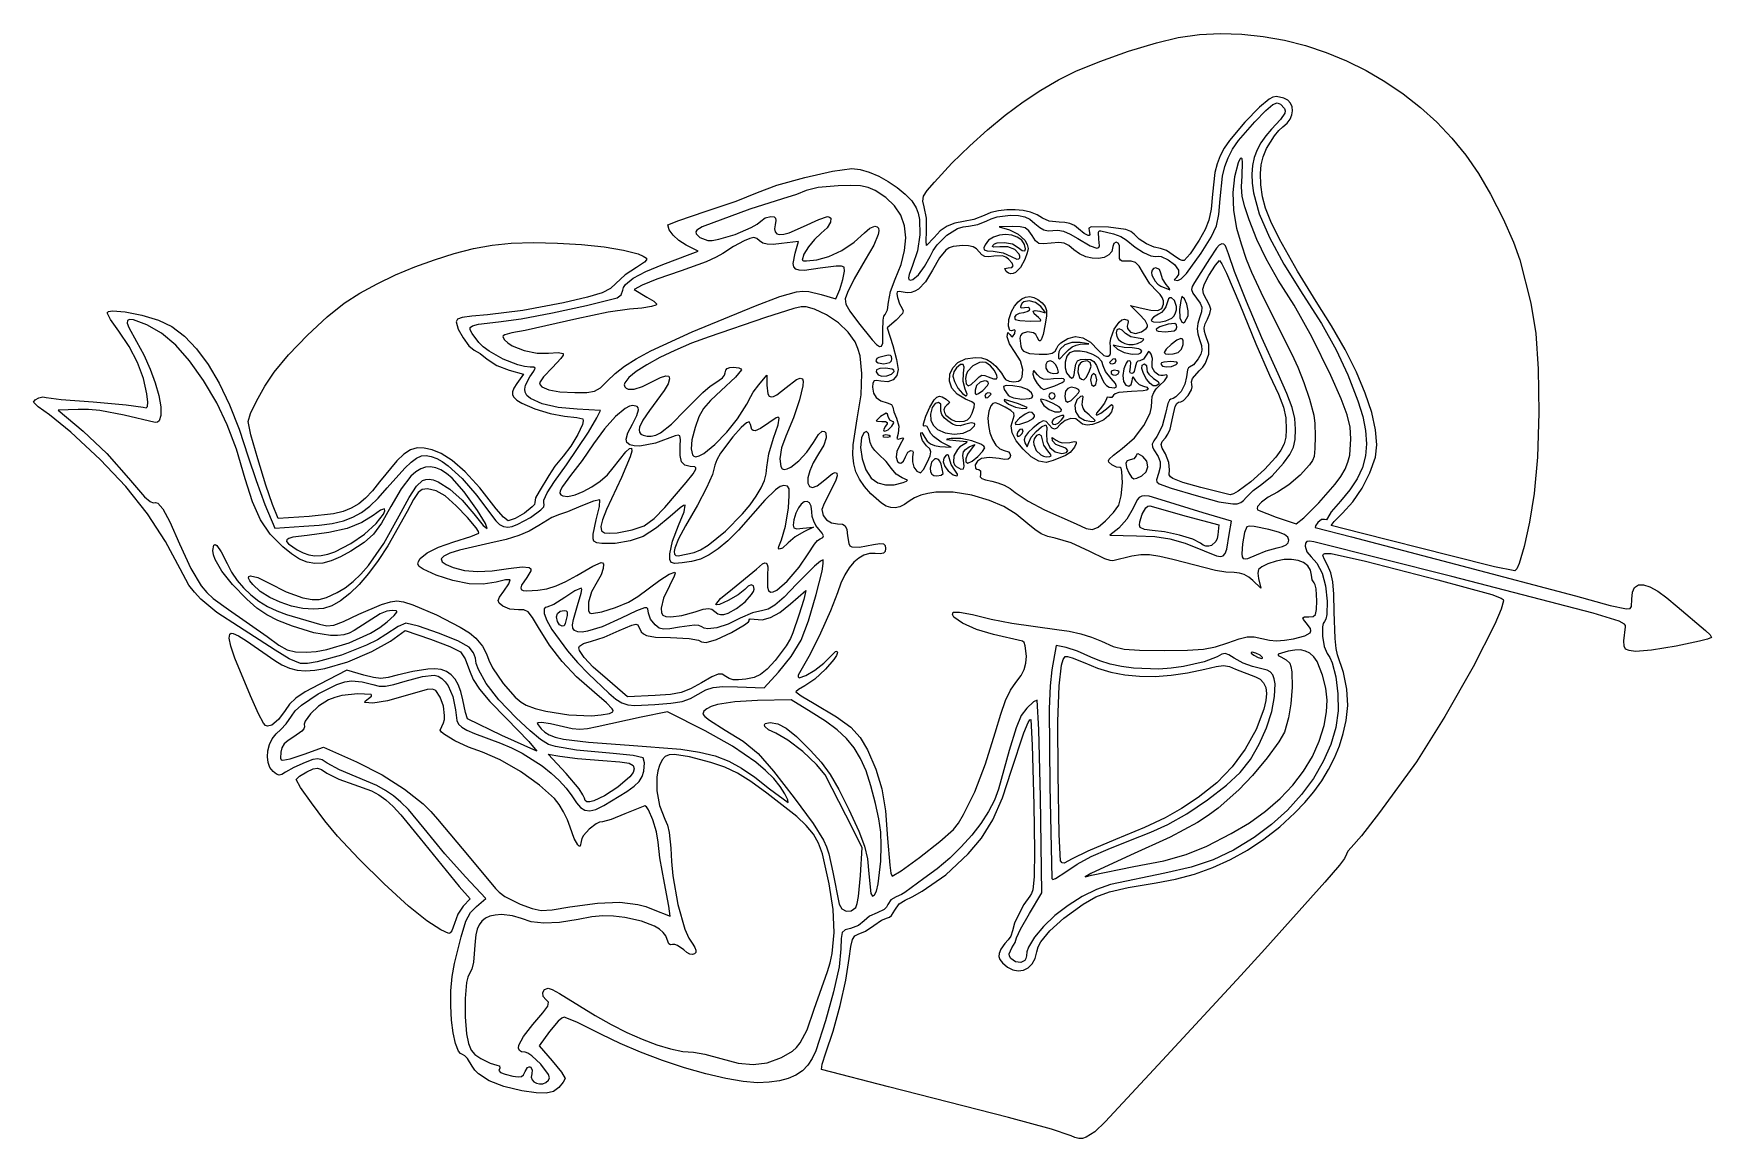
# Model space of a CAD drawing. Extents: x 6 to 299, y 56 to 249.
import ezdxf

# ---------------------------------------------------------------- set-up
doc = ezdxf.new("R2010")
doc.units = 0

msp = doc.modelspace()

# ---------------------------------------------------------------- linework, layer by layer
at = {"layer": 'Layer 1'}
for p, q in [((197.159956, 245.955373), (202.048854, 247.448866)), ((202.048854, 247.448866), (205.873982, 248.37086)), ((205.873982, 248.37086), (209.556807, 248.870092)), ((209.556807, 248.870092), (213.275946, 249.063985)), ((213.275946, 249.063985), (217.012179, 248.961242)), ((217.012179, 248.961242), (220.746283, 248.570568)), ((220.746283, 248.570568), (224.459035, 247.900665)), ((224.459035, 247.900665), (228.131213, 246.960237)), ((228.131213, 246.960237), (231.743595, 245.757988)), ((187.952143, 242.488449), (192.147611, 244.199022)), ((192.147611, 244.199022), (197.159956, 245.955373)), ((231.743595, 245.757988), (235.276959, 244.30262)), ((235.276959, 244.30262), (238.712082, 242.602838)), ((181.836236, 239.177323), (184.911581, 240.970466)), ((184.911581, 240.970466), (187.952143, 242.488449)), ((238.712082, 242.602838), (242.029741, 240.667344)), ((242.029741, 240.667344), (245.210716, 238.504842)), ((178.736124, 237.116877), (181.836236, 239.177323)), ((222.440311, 237.934527), (221.768125, 237.606841)), ((223.061871, 238.050431), (222.440311, 237.934527)), ((224.360754, 237.775967), (223.061871, 238.050431)), ((225.041996, 237.396143), (224.360754, 237.775967)), ((245.210716, 238.504842), (248.235783, 236.124035)), ((172.501665, 232.225508), (175.621262, 234.796986)), ((175.621262, 234.796986), (178.736124, 237.116877)), ((220.064229, 236.187043), (217.534894, 233.532883)), ((219.249738, 233.640782), (221.18104, 235.602418)), ((221.768125, 237.606841), (220.064229, 236.187043)), ((221.18104, 235.602418), (222.406445, 236.647866)), ((222.406445, 236.647866), (223.185815, 236.952068)), ((223.185815, 236.952068), (223.779009, 236.689965)), ((224.507119, 235.135163), (223.776245, 234.020737)), ((223.779009, 236.689965), (224.474862, 235.934035)), ((224.474862, 235.934035), (224.580161, 235.557005)), ((224.580161, 235.557005), (224.507119, 235.135163)), ((225.519763, 236.87576), (225.041996, 237.396143)), ((225.420979, 234.090575), (225.744663, 234.822225)), ((225.7953, 236.249914), (225.519763, 236.87576)), ((225.744663, 234.822225), (225.869851, 235.553704)), ((225.869851, 235.553704), (225.7953, 236.249914)), ((248.235783, 236.124035), (251.08572, 233.533628)), ((169.387348, 229.410302), (172.501665, 232.225508)), ((217.534894, 233.532883), (214.841132, 230.363028)), ((216.398846, 230.351007), (219.249738, 233.640782)), ((222.182707, 232.318148), (221.165389, 231.172448)), ((223.776245, 234.020737), (222.182707, 232.318148)), ((222.674923, 231.172754), (223.45733, 232.110544)), ((223.45733, 232.110544), (224.183104, 232.767149)), ((224.183104, 232.767149), (224.900044, 233.393851)), ((224.900044, 233.393851), (225.420979, 234.090575)), ((251.08572, 233.533628), (253.741305, 230.742322)), ((166.288329, 226.359226), (169.387348, 229.410302)), ((213.904195, 228.987586), (213.191598, 227.643486)), ((214.841132, 230.363028), (213.904195, 228.987586)), ((215.379104, 228.846154), (216.398846, 230.351007)), ((220.323211, 229.971251), (219.657493, 228.707589)), ((221.165389, 231.172448), (220.323211, 229.971251)), ((220.700211, 227.468026), (221.316454, 228.954082)), ((221.316454, 228.954082), (222.674923, 231.172754)), ((253.741305, 230.742322), (256.183316, 227.758823)), ((163.214623, 223.080137), (166.288329, 226.359226)), ((212.666622, 226.249494), (212.292549, 224.724372)), ((213.191598, 227.643486), (212.666622, 226.249494)), ((214.005229, 225.792448), (214.590952, 227.348239)), ((214.590952, 227.348239), (215.379104, 228.846154)), ((216.351154, 226.47142), (215.710107, 224.016319)), ((216.627135, 227.101041), (216.351154, 226.47142)), ((216.856095, 227.329669), (216.627135, 227.101041)), ((217.02504, 227.155526), (216.856095, 227.329669)), ((217.120975, 226.576831), (217.02504, 227.155526)), ((217.04184, 224.198671), (217.120975, 226.576831)), ((219.169557, 227.374497), (218.860723, 225.965011)), ((219.657493, 228.707589), (219.169557, 227.374497)), ((220.247549, 224.5674), (220.357853, 226.095145)), ((220.357853, 226.095145), (220.700211, 227.468026)), ((256.183316, 227.758823), (258.392529, 224.591832)), ((135.679039, 222.52087), (140.552819, 223.894307)), ((140.552819, 223.894307), (145.407241, 224.99018)), ((145.407241, 224.99018), (148.782072, 225.437838)), ((148.782072, 225.437838), (150.210443, 225.271536)), ((150.210443, 225.271536), (151.799613, 224.806448)), ((151.799613, 224.806448), (153.466244, 224.093304)), ((153.466244, 224.093304), (155.126998, 223.182833)), ((155.126998, 223.182833), (156.698537, 222.125764)), ((161.93564, 221.600732), (163.214623, 223.080137)), ((212.292549, 224.724372), (211.850244, 220.955799)), ((213.171032, 220.129676), (213.592775, 224.113966)), ((213.592775, 224.113966), (214.005229, 225.792448)), ((215.710107, 224.016319), (215.41722, 221.243886)), ((216.94088, 222.244505), (217.04184, 224.198671)), ((218.860723, 225.965011), (218.732314, 224.472164)), ((218.732314, 224.472164), (218.785648, 222.88899)), ((220.327471, 222.616748), (220.247549, 224.5674)), ((258.392529, 224.591832), (260.499376, 220.959173)), ((128.532245, 219.746624), (132.246136, 221.240522)), ((136.633435, 220.151446), (130.959206, 218.315785)), ((132.246136, 221.240522), (135.679039, 222.52087)), ((139.087652, 220.911204), (136.633435, 220.151446)), ((140.793944, 221.594079), (139.087652, 220.911204)), ((142.911298, 222.101373), (140.793944, 221.594079)), ((146.353832, 222.43899), (142.911298, 222.101373)), ((148.613101, 222.499481), (146.353832, 222.43899)), ((150.283196, 222.398932), (148.613101, 222.499481)), ((151.609389, 222.105053), (150.283196, 222.398932)), ((152.836948, 221.585556), (151.609389, 222.105053)), ((154.745171, 220.382313), (152.836948, 221.585556)), ((156.23938, 218.940346), (154.745171, 220.382313)), ((156.698537, 222.125764), (158.097523, 220.972825)), ((158.097523, 220.972825), (159.240617, 219.774747)), ((161.183146, 219.751462), (161.301735, 220.59747)), ((161.301735, 220.59747), (161.93564, 221.600732)), ((211.850244, 220.955799), (211.605522, 218.332338)), ((212.988963, 217.380292), (213.171032, 220.129676)), ((215.41722, 221.243886), (215.537879, 218.111285)), ((217.070597, 220.549283), (216.94088, 222.244505)), ((217.48815, 218.747785), (217.070597, 220.549283)), ((218.785648, 222.88899), (219.022049, 221.208524)), ((219.022049, 221.208524), (220.049332, 217.527853)), ((220.579286, 220.524394), (220.327471, 222.616748)), ((221.107617, 218.531223), (220.579286, 220.524394)), ((260.499376, 220.959173), (262.680722, 216.663418)), ((118.494339, 216.379385), (123.143041, 217.920734)), ((130.959206, 218.315785), (122.573782, 215.241)), ((123.143041, 217.920734), (128.532245, 219.746624)), ((157.316284, 217.274273), (156.23938, 218.940346)), ((157.972589, 215.398715), (157.316284, 217.274273)), ((159.240617, 219.774747), (160.044483, 218.582257)), ((160.044483, 218.582257), (160.397799, 217.652289)), ((160.397799, 217.652289), (160.619392, 216.523031)), ((161.45011, 218.743821), (161.183146, 219.751462)), ((161.813871, 216.792252), (161.45011, 218.743821)), ((171.891782, 217.240953), (170.086135, 216.529908)), ((173.093832, 217.734916), (171.891782, 217.240953)), ((174.442628, 218.063506), (173.093832, 217.734916)), ((174.176538, 216.975991), (176.518336, 217.27532)), ((175.87542, 218.229827), (174.442628, 218.063506)), ((177.329458, 218.236982), (175.87542, 218.229827)), ((176.518336, 217.27532), (177.936196, 217.232269)), ((178.741991, 218.088074), (177.329458, 218.236982)), ((177.936196, 217.232269), (179.006133, 217.014842)), ((180.050271, 217.786207), (178.741991, 218.088074)), ((181.191545, 217.334482), (180.050271, 217.786207)), ((182.103065, 216.736004), (181.191545, 217.334482)), ((211.605522, 218.332338), (211.227351, 216.416953)), ((212.568532, 215.436531), (212.988963, 217.380292)), ((215.537879, 218.111285), (216.034824, 214.995462)), ((218.250699, 216.474794), (217.48815, 218.747785)), ((220.049332, 217.527853), (221.824732, 213.374426)), ((222.062967, 216.198413), (221.107617, 218.531223)), ((116.560809, 215.569591), (118.494339, 216.379385)), ((116.815878, 214.718734), (116.560809, 215.569591)), ((117.510859, 213.771264), (116.815878, 214.718734)), ((121.655566, 214.66848), (121.499773, 214.350075)), ((121.499773, 214.350075), (121.539929, 214.025116)), ((122.573782, 215.241), (121.655566, 214.66848)), ((128.360091, 213.926543), (131.146054, 215.108221)), ((131.146054, 215.108221), (132.194918, 215.704221)), ((132.194918, 215.704221), (132.846233, 216.242784)), ((132.846233, 216.242784), (133.637369, 216.802274)), ((133.637369, 216.802274), (134.616215, 217.034982)), ((134.616215, 217.034982), (135.159121, 216.97666)), ((135.159121, 216.97666), (135.444968, 216.761725)), ((135.374149, 215.622206), (135.264257, 214.895723)), ((135.264257, 214.895723), (135.352009, 214.365533)), ((135.352009, 214.365533), (135.642545, 214.031289)), ((135.505923, 216.330225), (135.374149, 215.622206)), ((135.444968, 216.761725), (135.505923, 216.330225)), ((137.78228, 214.200742), (140.316955, 215.287044)), ((140.316955, 215.287044), (143.010044, 216.521526)), ((143.010044, 216.521526), (144.499011, 217.034982)), ((144.462276, 215.098322), (143.395339, 214.110756)), ((145.050812, 216.044563), (144.462276, 215.098322)), ((144.499011, 217.034982), (144.876014, 216.960923)), ((144.876014, 216.960923), (145.08753, 216.754957)), ((145.08753, 216.754957), (145.050812, 216.044563)), ((150.968543, 214.185449), (151.937012, 215.011031)), ((151.937012, 215.011031), (152.779902, 215.354414)), ((152.779902, 215.354414), (153.194796, 215.264748)), ((153.194796, 215.264748), (153.43312, 214.994342)), ((153.49428, 214.541081), (153.377682, 213.902849)), ((153.43312, 214.994342), (153.49428, 214.541081)), ((158.205003, 213.328292), (157.972589, 215.398715)), ((160.619392, 216.523031), (160.681292, 213.876408)), ((161.766635, 212.732671), (161.848238, 214.510372)), ((161.848238, 214.510372), (161.813871, 216.792252)), ((164.244928, 214.557462), (163.159465, 213.397287)), ((165.435181, 215.388219), (164.244928, 214.557462)), ((165.384583, 213.799676), (167.273376, 214.936883)), ((166.777367, 215.914826), (165.435181, 215.388219)), ((168.318629, 216.162549), (166.777367, 215.914826)), ((167.273376, 214.936883), (168.227357, 215.246425)), ((168.227357, 215.246425), (169.151227, 215.354414)), ((170.086135, 216.529908), (168.318629, 216.162549)), ((169.151227, 215.354414), (170.835294, 215.630706)), ((170.835294, 215.630706), (172.374179, 216.294987)), ((172.374179, 216.294987), (173.148642, 216.669174)), ((173.148642, 216.669174), (174.176538, 216.975991)), ((176.947362, 215.303885), (174.540497, 215.253367)), ((174.540497, 215.253367), (176.358206, 214.728439)), ((176.358206, 214.728439), (177.891889, 213.976262)), ((178.241854, 215.275159), (176.947362, 215.303885)), ((179.102512, 215.060771), (178.241854, 215.275159)), ((179.006133, 217.014842), (179.903855, 216.563301)), ((179.724273, 214.567686), (179.102512, 215.060771)), ((180.302075, 213.702872), (179.724273, 214.567686)), ((179.903855, 216.563301), (180.805071, 215.81791)), ((180.805071, 215.81791), (181.634992, 215.118795)), ((181.634992, 215.118795), (182.379966, 214.708224)), ((183.309543, 216.241385), (182.103065, 216.736004)), ((182.379966, 214.708224), (183.122814, 214.554797)), ((183.122814, 214.554797), (183.94636, 214.627119)), ((185.030243, 216.07261), (183.309543, 216.241385)), ((183.94636, 214.627119), (184.822673, 214.675198)), ((184.822673, 214.675198), (185.793329, 214.467478)), ((186.041715, 216.028097), (185.030243, 216.07261)), ((185.793329, 214.467478), (186.935174, 213.978622)), ((186.92993, 215.823841), (186.041715, 216.028097)), ((187.717613, 215.452031), (186.92993, 215.823841)), ((188.427493, 214.904853), (187.717613, 215.452031)), ((189.436556, 214.063709), (188.427493, 214.904853)), ((190.639731, 215.271537), (190.224239, 215.036634)), ((190.224239, 215.036634), (190.280589, 214.573417)), ((190.280589, 214.573417), (190.412352, 213.889182)), ((193.678437, 215.203247), (190.639731, 215.271537)), ((191.904912, 214.301373), (192.057214, 214.53428)), ((191.995402, 213.08879), (191.904912, 214.301373)), ((192.057214, 214.53428), (192.345519, 214.536054)), ((192.345519, 214.536054), (194.528127, 213.999885)), ((196.721172, 214.770723), (193.678437, 215.203247)), ((197.599634, 214.421215), (196.721172, 214.770723)), ((198.133818, 213.959333), (197.599634, 214.421215)), ((210.585796, 214.753655), (209.55092, 212.886457)), ((211.227351, 216.416953), (210.585796, 214.753655)), ((211.618833, 213.467669), (212.568532, 215.436531)), ((216.034824, 214.995462), (216.870799, 212.273363)), ((219.621837, 213.032663), (218.250699, 216.474794)), ((223.595839, 213.087145), (222.062967, 216.198413)), ((262.680722, 216.663418), (264.528103, 212.556499)), ((79.234871, 210.572533), (82.618952, 211.431104)), ((82.618952, 211.431104), (85.872628, 212.051048)), ((85.872628, 212.051048), (89.209637, 212.389797)), ((89.209637, 212.389797), (93.114152, 212.502178)), ((93.114152, 212.502178), (97.307375, 212.411943)), ((97.307375, 212.411943), (101.510507, 212.142848)), ((101.510507, 212.142848), (105.44475, 211.718643)), ((105.44475, 211.718643), (108.831307, 211.163084)), ((118.540412, 212.841829), (117.510859, 213.771264)), ((119.799199, 212.045079), (118.540412, 212.841829)), ((121.882614, 210.967487), (119.799199, 212.045079)), ((121.539929, 214.025116), (122.18931, 213.400162)), ((122.18931, 213.400162), (123.566151, 212.882869)), ((123.566151, 212.882869), (124.352128, 212.864685)), ((124.352128, 212.864685), (125.497179, 213.063007)), ((125.497179, 213.063007), (128.360091, 213.926543)), ((128.048949, 211.801478), (126.190152, 210.601354)), ((129.913707, 212.800791), (128.048949, 211.801478)), ((130.940016, 213.233377), (129.913707, 212.800791)), ((131.618724, 213.376711), (130.940016, 213.233377)), ((132.127999, 213.230337), (131.618724, 213.376711)), ((132.646011, 212.7938), (132.127999, 213.230337)), ((133.203884, 212.394761), (132.646011, 212.7938)), ((133.952632, 212.189694), (133.203884, 212.394761)), ((135.007825, 212.163802), (133.952632, 212.189694)), ((136.485037, 212.302288), (135.007825, 212.163802)), ((135.642545, 214.031289), (136.141008, 213.892642)), ((136.141008, 213.892642), (136.852539, 213.949242)), ((139.46076, 212.674076), (136.485037, 212.302288)), ((136.852539, 213.949242), (137.78228, 214.200742)), ((138.836262, 210.63929), (139.46076, 212.674076)), ((141.166575, 211.740009), (140.389635, 210.446767)), ((142.231262, 213.050092), (141.166575, 211.740009)), ((143.395339, 214.110756), (142.231262, 213.050092)), ((147.013022, 211.134401), (149.185221, 212.570242)), ((149.185221, 212.570242), (150.968543, 214.185449)), ((152.60883, 212.063015), (151.121807, 209.457922)), ((153.377682, 213.902849), (152.60883, 212.063015)), ((158.010232, 211.077624), (158.205003, 213.328292)), ((160.681292, 213.876408), (160.257948, 211.061925)), ((161.851557, 211.993271), (161.766635, 212.732671)), ((163.159465, 213.397287), (161.851557, 211.993271)), ((163.009939, 211.123079), (163.703847, 212.11587)), ((163.703847, 212.11587), (165.384583, 213.799676)), ((165.823738, 211.544244), (165.213978, 211.152483)), ((166.504704, 211.795041), (165.823738, 211.544244)), ((168.206595, 211.975454), (166.504704, 211.795041)), ((169.186831, 211.91866), (168.206595, 211.975454)), ((169.971355, 211.722504), (169.186831, 211.91866)), ((170.587453, 211.376426), (169.971355, 211.722504)), ((171.06241, 210.86986), (170.587453, 211.376426)), ((172.082003, 212.109792), (171.843357, 211.546495)), ((171.843357, 211.546495), (171.937857, 211.216972)), ((172.705966, 212.888178), (172.082003, 212.109792)), ((173.569779, 213.446111), (172.705966, 212.888178)), ((173.394641, 211.794967), (173.425335, 212.001707)), ((173.6019, 211.682583), (173.394641, 211.794967)), ((173.425335, 212.001707), (173.731357, 212.27832)), ((174.587825, 213.783192), (173.569779, 213.446111)), ((174.6527, 211.756394), (173.6019, 211.682583)), ((173.731357, 212.27832), (174.210475, 212.455163)), ((174.210475, 212.455163), (175.485723, 212.525645)), ((175.674487, 213.899023), (174.587825, 213.783192)), ((176.07812, 211.757806), (174.6527, 211.756394)), ((175.485723, 212.525645), (176.846519, 212.245351)), ((176.744147, 213.793207), (175.674487, 213.899023)), ((177.278487, 211.278967), (176.07812, 211.757806)), ((177.711189, 213.465345), (176.744147, 213.793207)), ((176.846519, 212.245351), (177.888302, 211.646482)), ((178.489996, 212.915041), (177.711189, 213.465345)), ((177.888302, 211.646482), (178.567803, 211.106285)), ((177.891889, 213.976262), (179.026735, 212.904976)), ((178.994951, 212.141895), (178.489996, 212.915041)), ((179.175248, 211.378218), (178.994951, 212.141895)), ((179.014825, 211.024939), (179.175248, 211.378218)), ((179.026735, 212.904976), (179.454823, 212.148717)), ((179.595689, 211.479467), (179.448381, 210.680407)), ((179.454823, 212.148717), (179.595689, 211.479467)), ((180.883325, 212.807773), (180.302075, 213.702872)), ((181.473442, 212.353661), (180.883325, 212.807773)), ((182.31819, 212.243968), (181.473442, 212.353661)), ((183.663336, 212.382125), (182.31819, 212.243968)), ((184.972924, 212.503513), (183.663336, 212.382125)), ((185.920383, 212.39731), (184.972924, 212.503513)), ((186.724036, 212.000842), (185.920383, 212.39731)), ((187.602207, 211.251439), (186.724036, 212.000842)), ((186.935174, 213.978622), (188.325054, 213.183289)), ((188.325054, 213.183289), (190.445154, 211.947082)), ((190.114592, 213.722216), (189.436556, 214.063709)), ((190.314085, 213.741591), (190.114592, 213.722216)), ((190.412352, 213.889182), (190.314085, 213.741591)), ((190.445154, 211.947082), (191.640566, 211.522431)), ((191.640566, 211.522431), (191.949176, 211.612953)), ((191.949176, 211.612953), (192.095809, 211.904584)), ((192.095809, 211.904584), (191.995402, 213.08879)), ((194.427252, 211.781771), (194.232992, 210.946325)), ((194.591808, 212.326775), (194.427252, 211.781771)), ((194.528127, 213.999885), (195.810099, 213.562981)), ((194.987443, 212.55346), (194.591808, 212.326775)), ((195.351672, 212.414728), (194.987443, 212.55346)), ((195.566058, 211.981574), (195.351672, 212.414728)), ((195.56975, 210.130257), (195.566058, 211.981574)), ((195.810099, 213.562981), (196.784008, 212.972763)), ((196.784008, 212.972763), (198.303041, 211.718093)), ((199.040245, 213.068096), (198.133818, 213.959333)), ((198.303041, 211.718093), (199.799861, 210.741543)), ((200.293416, 212.254864), (199.040245, 213.068096)), ((201.630463, 211.662304), (200.293416, 212.254864)), ((202.78852, 211.43308), (201.630463, 211.662304)), ((203.8286, 211.089631), (202.78852, 211.43308)), ((209.55092, 212.886457), (207.970052, 210.506064)), ((209.848961, 210.642979), (211.618833, 213.467669)), ((212.546384, 211.496051), (211.304635, 209.636752)), ((213.04583, 212.012626), (212.546384, 211.496051)), ((213.474813, 212.25669), (213.04583, 212.012626)), ((213.841197, 212.230396), (213.474813, 212.25669)), ((214.152848, 211.935899), (213.841197, 212.230396)), ((214.64342, 210.55091), (214.152848, 211.935899)), ((216.870799, 212.273363), (217.759351, 209.598799)), ((221.259156, 209.649382), (219.621837, 213.032663)), ((221.824732, 213.374426), (224.358816, 208.692518)), ((226.7077, 207.470703), (223.595839, 213.087145)), ((264.528103, 212.556499), (265.633056, 209.490347)), ((72.34619, 208.245679), (75.78806, 209.501878)), ((75.78806, 209.501878), (79.234871, 210.572533)), ((108.831307, 211.163084), (111.391381, 210.499924)), ((112.529654, 209.083716), (111.078309, 208.132855)), ((111.391381, 210.499924), (112.274361, 210.135416)), ((112.274361, 210.135416), (112.846172, 209.752915)), ((112.858289, 209.479662), (112.529654, 209.083716)), ((112.716442, 207.43154), (115.72052, 208.669156)), ((112.846172, 209.752915), (112.858289, 209.479662)), ((115.72052, 208.669156), (120.482137, 210.4399)), ((123.285917, 209.147603), (118.907676, 207.538503)), ((120.482137, 210.4399), (121.882614, 210.967487)), ((125.041763, 209.944147), (123.285917, 209.147603)), ((126.190152, 210.601354), (125.041763, 209.944147)), ((138.481373, 208.821391), (138.836262, 210.63929)), ((138.603057, 208.240901), (138.481373, 208.821391)), ((140.389635, 210.446767), (140.088798, 209.436629)), ((140.088798, 209.436629), (140.290019, 209.322548)), ((140.290019, 209.322548), (140.837899, 209.286576)), ((140.837899, 209.286576), (142.638935, 209.447525)), ((142.638935, 209.447525), (144.736181, 210.039603)), ((144.736181, 210.039603), (147.013022, 211.134401)), ((151.121807, 209.457922), (149.205638, 206.17265)), ((156.325965, 206.094031), (157.384983, 208.66133)), ((157.384983, 208.66133), (158.010232, 211.077624)), ((159.377126, 208.499117), (158.779624, 206.909693)), ((160.257948, 211.061925), (159.377126, 208.499117)), ((161.493017, 208.287503), (162.45017, 210.058542)), ((162.45017, 210.058542), (163.009939, 211.123079)), ((164.081731, 209.844347), (162.855275, 207.6672)), ((165.213978, 211.152483), (164.081731, 209.844347)), ((171.525347, 210.340823), (171.06241, 210.86986)), ((172.047179, 210.051751), (171.525347, 210.340823)), ((171.937857, 211.216972), (172.45158, 211.051114)), ((172.708529, 209.977918), (172.047179, 210.051751)), ((172.45158, 211.051114), (173.470601, 210.978815)), ((173.590021, 210.094596), (172.708529, 209.977918)), ((173.470601, 210.978815), (175.213885, 210.672756)), ((175.118918, 210.149106), (173.590021, 210.094596)), ((175.706129, 209.943104), (175.118918, 210.149106)), ((175.213885, 210.672756), (176.660483, 210.040085)), ((176.196063, 209.577452), (175.706129, 209.943104)), ((176.819092, 208.871546), (176.196063, 209.577452)), ((176.660483, 210.040085), (177.641367, 209.605321)), ((176.777396, 208.150286), (177.013476, 208.406323)), ((177.013476, 208.406323), (176.819092, 208.871546)), ((178.059636, 210.443806), (177.278487, 211.278967)), ((177.278487, 211.278967), (177.278487, 211.278967)), ((177.641367, 209.605321), (177.959359, 209.642512)), ((177.959359, 209.642512), (178.144174, 209.81291)), ((178.182152, 210.089135), (178.059636, 210.443806)), ((178.144174, 209.81291), (178.182152, 210.089135)), ((179.011947, 209.53472), (178.250598, 208.114103)), ((178.567803, 211.106285), (179.014825, 211.024939)), ((179.448381, 210.680407), (179.011947, 209.53472)), ((188.588493, 210.507726), (187.602207, 211.251439)), ((189.686938, 210.007114), (188.588493, 210.507726)), ((190.822442, 209.743768), (189.686938, 210.007114)), ((191.919901, 209.711852), (190.822442, 209.743768)), ((192.904214, 209.90553), (191.919901, 209.711852)), ((193.700278, 210.318967), (192.904214, 209.90553)), ((194.232992, 210.946325), (193.700278, 210.318967)), ((195.585867, 209.687057), (195.56975, 210.130257)), ((195.742939, 209.387624), (195.585867, 209.687057)), ((196.042371, 209.23055), (195.742939, 209.387624)), ((196.485572, 209.214429), (196.042371, 209.23055)), ((197.62284, 209.262727), (196.485572, 209.214429)), ((198.4, 209.020889), (197.62284, 209.262727)), ((199.038981, 208.345116), (198.4, 209.020889)), ((199.799861, 210.741543), (201.071246, 210.157666)), ((201.071246, 210.157666), (201.913975, 210.081015)), ((201.913975, 210.081015), (202.346769, 210.137707)), ((202.346769, 210.137707), (202.880198, 210.041561)), ((202.880198, 210.041561), (204.08389, 209.491316)), ((204.994205, 210.263887), (203.8286, 211.089631)), ((204.08389, 209.491316), (205.1949, 208.631412)), ((206.077729, 209.516265), (204.994205, 210.263887)), ((205.1949, 208.631412), (205.883078, 207.662978)), ((206.560795, 209.349639), (206.077729, 209.516265)), ((206.920451, 209.360651), (206.560795, 209.349639)), ((207.970052, 210.506064), (206.920451, 209.360651)), ((207.304623, 207.099751), (209.848961, 210.642979)), ((211.304635, 209.636752), (208.706765, 205.499104)), ((211.232962, 206.738195), (212.357488, 208.545703)), ((212.357488, 208.545703), (213.094516, 209.361989)), ((213.094516, 209.361989), (213.515467, 208.786031)), ((213.515467, 208.786031), (214.320757, 207.136195)), ((215.688217, 207.429178), (214.64342, 210.55091)), ((217.759351, 209.598799), (218.682034, 207.324564)), ((223.365261, 205.941133), (221.259156, 209.649382)), ((224.358816, 208.692518), (227.662153, 203.426404)), ((265.633056, 209.490347), (267.52724, 201.87713)), ((65.747968, 205.282823), (68.976935, 206.83048)), ((68.976935, 206.83048), (72.34619, 208.245679)), ((109.100205, 206.844098), (107.510467, 205.360832)), ((111.078309, 208.132855), (109.100205, 206.844098)), ((109.175611, 205.142673), (110.521592, 206.247504)), ((110.521592, 206.247504), (112.716442, 207.43154)), ((114.667611, 206.094832), (112.09559, 205.038805)), ((118.907676, 207.538503), (114.667611, 206.094832)), ((138.95873, 207.85868), (138.603057, 208.240901)), ((139.57432, 207.6592), (138.95873, 207.85868)), ((140.475754, 207.626931), (139.57432, 207.6592)), ((143.239868, 208.001915), (140.475754, 207.626931)), ((146.019077, 208.348219), (143.239868, 208.001915)), ((146.973469, 208.34462), (146.019077, 208.348219)), ((146.678932, 204.310766), (147.221945, 206.049801)), ((147.453378, 208.213909), (146.973469, 208.34462)), ((147.221945, 206.049801), (147.513111, 207.476137)), ((147.513111, 207.476137), (147.453378, 208.213909)), ((149.205638, 206.17265), (147.985122, 203.76022)), ((155.540595, 203.957385), (156.325965, 206.094031)), ((158.779624, 206.909693), (158.684062, 206.339986)), ((158.684062, 206.339986), (158.751341, 206.028375)), ((158.751341, 206.028375), (159.042798, 205.921192)), ((159.042798, 205.921192), (159.435187, 206.045338)), ((159.435187, 206.045338), (160.418551, 206.874075)), ((160.418551, 206.874075), (161.493017, 208.287503)), ((161.648664, 205.644363), (160.428883, 204.355729)), ((162.855275, 207.6672), (161.648664, 205.644363)), ((175.506928, 207.931893), (176.109032, 208.07194)), ((175.791278, 207.437369), (175.506928, 207.931893)), ((176.176833, 207.148973), (175.791278, 207.437369)), ((176.109032, 208.07194), (176.777396, 208.150286)), ((176.581856, 207.027391), (176.176833, 207.148973)), ((176.999045, 207.067867), (176.581856, 207.027391)), ((177.421098, 207.265648), (176.999045, 207.067867)), ((178.250598, 208.114103), (177.421098, 207.265648)), ((199.761709, 207.091607), (199.038981, 208.345116)), ((200.923257, 205.301014), (199.761709, 207.091607)), ((201.275872, 207.686382), (201.193966, 207.274047)), ((201.193966, 207.274047), (201.265447, 206.777218)), ((201.265447, 206.777218), (201.817544, 205.715711)), ((201.523921, 207.967816), (201.275872, 207.686382)), ((201.950868, 208.07194), (201.523921, 207.967816)), ((201.817544, 205.715711), (202.272649, 205.243849)), ((202.57183, 207.796924), (201.950868, 208.07194)), ((202.830117, 207.135716), (202.57183, 207.796924)), ((203.102451, 206.173579), (202.830117, 207.135716)), ((203.757217, 205.17505), (203.102451, 206.173579)), ((205.509983, 206.304684), (205.170588, 205.948599)), ((205.170588, 205.948599), (205.767802, 205.839754)), ((205.916263, 206.89193), (205.509983, 206.304684)), ((205.767802, 205.839754), (206.390121, 206.160629)), ((205.883078, 207.662978), (205.916263, 206.89193)), ((206.390121, 206.160629), (207.304623, 207.099751)), ((208.706765, 205.499104), (208.277096, 204.820663)), ((210.452126, 205.273304), (211.232962, 206.738195)), ((214.320757, 207.136195), (216.621462, 201.629752)), ((217.785431, 202.156638), (215.688217, 207.429178)), ((218.682034, 207.324564), (220.733181, 202.917576)), ((226.142753, 201.5241), (223.365261, 205.941133)), ((229.968947, 202.189941), (226.7077, 207.470703)), ((59.981589, 201.8963), (62.726962, 203.629249)), ((62.726962, 203.629249), (65.747968, 205.282823)), ((102.543855, 202.959712), (98.354622, 201.974769)), ((102.350222, 201.479422), (107.737806, 202.834381)), ((105.094758, 203.714987), (102.543855, 202.959712)), ((106.564554, 204.446669), (105.094758, 203.714987)), ((107.510467, 205.360832), (106.564554, 204.446669)), ((107.737806, 202.834381), (108.430168, 203.33062)), ((108.430168, 203.33062), (108.718141, 204.14267)), ((108.718141, 204.14267), (108.833334, 204.627966)), ((108.833334, 204.627966), (109.175611, 205.142673)), ((112.09559, 205.038805), (110.711429, 204.258836)), ((110.711429, 204.258836), (112.907826, 202.962925)), ((112.907826, 202.962925), (114.129893, 202.219317)), ((131.92865, 201.452325), (136.186481, 203.077069)), ((136.186481, 203.077069), (139.078527, 203.865953)), ((139.078527, 203.865953), (140.220412, 203.981879)), ((140.220412, 203.981879), (141.270487, 203.930758)), ((141.270487, 203.930758), (143.428062, 203.383269)), ((143.428062, 203.383269), (145.983125, 202.634895)), ((145.983125, 202.634895), (146.678932, 204.310766)), ((147.985122, 203.76022), (147.632235, 202.678897)), ((147.632235, 202.678897), (147.732403, 201.72868)), ((155.213936, 202.046134), (155.540595, 203.957385)), ((156.722522, 203.866907), (156.633041, 203.5314)), ((156.633041, 203.5314), (156.748463, 202.887512)), ((157.071796, 203.945892), (156.722522, 203.866907)), ((156.748463, 202.887512), (157.122256, 201.799033)), ((157.735755, 203.820212), (157.071796, 203.945892)), ((158.457456, 203.711439), (157.735755, 203.820212)), ((159.142418, 203.761083), (158.457456, 203.711439)), ((159.797331, 203.974171), (159.142418, 203.761083)), ((160.428883, 204.355729), (159.797331, 203.974171)), ((177.841537, 202.121475), (178.488049, 202.642744)), ((178.488049, 202.642744), (179.17335, 202.950405)), ((179.17335, 202.950405), (179.884425, 203.04075)), ((179.884425, 203.04075), (180.608257, 202.910068)), ((180.608257, 202.910068), (181.331831, 202.554649)), ((181.331831, 202.554649), (182.04213, 201.970784)), ((202.160358, 203.945919), (200.923257, 205.301014)), ((202.679034, 203.431004), (202.160358, 203.945919)), ((202.272649, 205.243849), (202.830117, 204.873126)), ((203.051749, 202.859715), (202.679034, 203.431004)), ((202.830117, 204.873126), (204.407647, 204.2168)), ((203.258861, 202.271337), (203.051749, 202.859715)), ((204.336798, 204.486245), (203.757217, 205.17505)), ((203.757217, 205.17505), (203.757217, 205.17505)), ((204.179098, 202.665495), (203.853627, 201.80208)), ((204.422252, 202.836857), (204.179098, 202.665495)), ((204.407647, 204.2168), (204.336798, 204.486245)), ((204.689085, 202.842887), (204.422252, 202.836857)), ((205.203988, 202.383645), (204.689085, 202.842887)), ((206.510484, 203.030226), (206.305362, 202.372004)), ((206.973132, 202.634357), (206.510484, 203.030226)), ((207.384578, 201.692717), (206.973132, 202.634357)), ((208.277096, 204.820663), (208.177783, 204.267292)), ((208.177783, 204.267292), (208.43433, 203.648951)), ((208.43433, 203.648951), (209.07224, 202.775603)), ((209.07224, 202.775603), (209.701696, 201.890526)), ((210.149082, 204.331695), (210.452126, 205.273304)), ((210.288556, 203.539473), (210.149082, 204.331695)), ((210.835274, 202.522743), (210.288556, 203.539473)), ((211.35873, 201.549395), (210.835274, 202.522743)), ((220.733181, 202.917576), (225.716301, 192.946799)), ((227.662153, 203.426404), (230.907085, 198.306487)), ((18.527512, 200.207733), (18.767939, 200.435014)), ((19.128729, 199.051093), (18.527512, 200.207733)), ((18.767939, 200.435014), (19.431672, 200.527918)), ((19.431672, 200.527918), (21.683765, 200.359332)), ((21.683765, 200.359332), (24.593207, 199.799442)), ((24.593207, 199.799442), (27.469415, 198.945712)), ((56.991944, 199.528833), (59.981589, 201.8963)), ((82.30454, 199.640222), (80.637593, 199.396275)), ((85.050102, 199.855297), (82.30454, 199.640222)), ((91.211321, 200.624409), (85.050102, 199.855297)), ((90.908906, 199.167366), (96.390394, 200.186317)), ((98.354622, 201.974769), (91.211321, 200.624409)), ((96.390394, 200.186317), (102.350222, 201.479422)), ((106.160679, 200.321831), (100.650026, 199.141678)), ((109.893165, 200.845307), (106.160679, 200.321831)), ((112.038077, 200.997228), (109.893165, 200.845307)), ((113.731805, 201.284081), (112.038077, 200.997228)), ((114.470075, 201.526202), (113.731805, 201.284081)), ((114.129893, 202.219317), (114.626707, 201.789179)), ((114.625584, 201.645939), (114.470075, 201.526202)), ((114.626707, 201.789179), (114.625584, 201.645939)), ((120.824366, 196.869254), (131.92865, 201.452325)), ((138.599138, 200.958813), (133.660811, 199.398607)), ((139.895687, 201.228294), (138.599138, 200.958813)), ((140.760937, 201.248677), (139.895687, 201.228294)), ((142.248882, 200.816091), (140.760937, 201.248677)), ((144.364549, 199.853222), (142.248882, 200.816091)), ((146.413455, 198.457132), (144.364549, 199.853222)), ((147.732403, 201.72868), (148.450252, 200.463782)), ((148.450252, 200.463782), (149.950404, 198.438414)), ((154.236081, 198.945355), (154.394231, 199.588486)), ((154.394231, 199.588486), (154.614939, 199.925198)), ((154.614939, 199.925198), (155.037981, 200.700929)), ((155.037981, 200.700929), (155.213936, 202.046134)), ((157.614391, 200.104811), (156.545057, 198.911241)), ((157.122256, 201.799033), (157.588636, 200.948262)), ((157.588636, 200.948262), (157.734596, 200.562877)), ((157.734596, 200.562877), (157.614391, 200.104811)), ((176.241392, 199.040079), (176.716947, 200.452959)), ((176.716947, 200.452959), (177.246831, 201.39031)), ((177.478462, 199.810344), (177.198657, 199.425457)), ((177.246831, 201.39031), (177.841537, 202.121475)), ((178.041946, 200.109123), (177.478462, 199.810344)), ((178.774987, 200.229275), (178.041946, 200.109123)), ((178.318851, 201.489321), (178.280574, 201.215251)), ((178.280574, 201.215251), (178.381212, 201.061663)), ((178.537013, 201.877112), (178.318851, 201.489321)), ((178.381212, 201.061663), (178.97521, 201.129115)), ((178.876773, 202.144248), (178.537013, 201.877112)), ((179.542906, 200.411436), (178.774987, 200.229275)), ((179.805728, 202.322738), (178.876773, 202.144248)), ((178.97521, 201.129115), (179.601721, 201.187367)), ((179.776509, 200.608617), (179.542906, 200.411436)), ((179.601721, 201.187367), (179.792308, 201.063322)), ((179.862305, 200.849402), (179.776509, 200.608617)), ((179.792308, 201.063322), (179.862305, 200.849402)), ((180.875001, 202.037155), (179.805728, 202.322738)), ((180.466001, 200.465269), (180.813228, 200.636127)), ((180.656361, 200.019531), (180.466001, 200.465269)), ((181.399426, 199.358343), (180.656361, 200.019531)), ((180.813228, 200.636127), (181.682923, 200.472672)), ((181.853877, 201.299866), (180.875001, 202.037155)), ((181.682923, 200.472672), (182.39281, 200.265803)), ((182.64733, 200.283414), (181.853877, 201.299866)), ((182.04213, 201.970784), (182.572638, 201.326619)), ((182.39281, 200.265803), (182.64733, 200.283414)), ((182.572638, 201.326619), (182.822803, 200.622382)), ((182.822517, 199.658535), (182.601672, 198.235539)), ((182.822803, 200.622382), (182.822517, 199.658535)), ((199.048824, 199.989448), (197.508297, 201.475535)), ((197.508297, 201.475535), (199.188869, 201.05348)), ((200.101531, 198.863124), (199.048824, 199.989448)), ((199.188869, 201.05348), (201.081116, 200.655295)), ((201.081116, 200.655295), (202.303117, 200.61673)), ((202.409964, 199.956392), (201.519781, 199.440313)), ((202.303117, 200.61673), (202.99096, 200.95946)), ((202.913825, 200.273104), (202.409964, 199.956392)), ((203.353967, 200.726664), (202.913825, 200.273104)), ((202.99096, 200.95946), (203.280732, 201.705159)), ((203.280732, 201.705159), (203.258861, 202.271337)), ((203.683023, 201.256511), (203.353967, 200.726664)), ((203.853627, 201.80208), (203.683023, 201.256511)), ((204.736898, 199.280331), (205.13457, 199.67562)), ((205.13457, 199.67562), (205.411111, 200.174216)), ((205.544206, 201.337161), (205.203988, 202.383645)), ((205.411111, 200.174216), (205.552373, 200.740078)), ((205.552373, 200.740078), (205.544206, 201.337161)), ((206.305362, 202.372004), (206.095239, 200.789467)), ((206.095239, 200.789467), (206.14029, 199.316181)), ((207.044782, 198.623113), (207.585011, 199.647929)), ((207.627609, 200.574258), (207.384578, 201.692717)), ((207.585011, 199.647929), (207.627609, 200.574258)), ((207.585011, 199.647929), (207.585011, 199.647929)), ((209.934564, 200.385789), (209.606024, 199.326387)), ((209.701696, 201.890526), (209.977796, 201.167212)), ((209.977796, 201.167212), (209.934564, 200.385789)), ((210.958306, 199.119439), (211.411403, 200.092351)), ((211.547826, 200.8208), (211.35873, 201.549395)), ((211.411403, 200.092351), (211.547826, 200.8208)), ((216.621462, 201.629752), (219.423022, 194.774421)), ((220.48127, 195.83134), (217.785431, 202.156638)), ((229.258399, 196.02513), (226.142753, 201.5241)), ((232.695216, 197.900629), (229.968947, 202.189941)), ((267.52724, 201.87713), (268.388702, 196.588036)), ((20.574204, 197.013028), (19.128729, 199.051093)), ((22.384941, 194.338642), (20.574204, 197.013028)), ((22.09063, 198.848642), (22.040094, 198.385846)), ((22.040094, 198.385846), (22.284802, 197.631523)), ((22.445899, 199.035093), (22.09063, 198.848642)), ((22.284802, 197.631523), (23.621992, 195.187564)), ((23.115392, 198.960382), (22.445899, 199.035093)), ((25.435005, 198.088202), (23.115392, 198.960382)), ((28.026606, 196.626483), (25.435005, 198.088202)), ((27.469415, 198.945712), (29.803083, 197.798764)), ((29.803083, 197.798764), (32.036853, 196.115624)), ((53.542749, 196.318521), (56.991944, 199.528833)), ((79.811961, 199.069081), (79.590344, 198.604265)), ((79.590344, 198.604265), (79.932273, 197.358181)), ((80.637593, 199.396275), (79.811961, 199.069081)), ((79.932273, 197.358181), (80.761872, 195.822835)), ((81.985008, 197.62104), (82.421132, 197.909976)), ((82.039391, 197.212912), (81.985008, 197.62104)), ((82.345842, 196.580383), (82.039391, 197.212912)), ((82.421132, 197.909976), (83.46767, 198.190066)), ((83.46767, 198.190066), (86.956347, 198.634872)), ((86.956347, 198.634872), (90.908906, 199.167366)), ((89.320099, 196.723279), (88.090659, 196.374258)), ((91.63234, 197.132095), (89.320099, 196.723279)), ((100.650026, 199.141678), (91.63234, 197.132095)), ((113.589623, 193.541566), (120.824366, 196.869254)), ((133.660811, 199.398607), (123.843282, 196.020165)), ((148.159415, 196.816803), (146.413455, 198.457132)), ((149.366244, 195.121217), (148.159415, 196.816803)), ((149.950404, 198.438414), (152.313886, 195.473057)), ((154.166336, 197.10941), (154.236081, 198.945355)), ((154.168669, 194.888366), (154.166336, 197.10941)), ((154.166336, 197.10941), (154.166336, 197.10941)), ((156.545057, 198.911241), (154.96917, 197.555722)), ((154.96917, 197.555722), (155.931836, 194.50179)), ((175.950237, 196.02785), (176.062035, 196.731593)), ((176.062035, 196.731593), (176.431787, 196.401018)), ((176.156272, 197.841563), (176.241392, 199.040079)), ((176.434997, 197.120961), (176.156272, 197.841563)), ((176.702493, 197.022236), (176.434997, 197.120961)), ((177.050979, 197.141821), (176.702493, 197.022236)), ((177.250701, 197.213862), (177.050979, 197.141821)), ((177.198657, 199.425457), (177.316652, 199.046981)), ((177.354651, 197.134201), (177.250701, 197.213862)), ((177.257075, 196.570163), (177.354651, 197.134201)), ((177.316652, 199.046981), (178.18557, 198.865748)), ((178.18557, 198.865748), (179.958932, 198.736399)), ((179.506091, 196.885237), (178.583546, 196.582283)), ((180.525033, 196.680881), (179.506091, 196.885237)), ((179.958932, 198.736399), (181.777308, 198.78637)), ((180.938047, 196.381729), (180.525033, 196.680881)), ((181.823187, 198.989961), (181.399426, 199.358343)), ((181.399426, 199.358343), (181.399426, 199.358343)), ((181.777308, 198.78637), (181.823187, 198.989961)), ((182.601672, 198.235539), (182.21338, 196.400513)), ((194.100373, 195.732717), (194.679463, 197.319567)), ((194.679463, 197.319567), (195.5395, 198.58936)), ((195.129398, 197.239863), (194.987443, 196.700075)), ((194.987443, 196.700075), (195.105313, 196.072441)), ((195.506038, 197.397837), (195.129398, 197.239863)), ((196.043522, 197.178921), (195.506038, 197.397837)), ((195.5395, 198.58936), (196.006672, 198.969984)), ((196.006672, 198.969984), (196.462241, 199.108893)), ((196.668012, 196.588036), (196.043522, 197.178921)), ((196.462241, 199.108893), (197.022936, 198.890967)), ((197.041341, 198.309566), (196.947091, 197.850153)), ((196.947091, 197.850153), (197.015069, 197.439379)), ((197.015069, 197.439379), (197.537955, 196.824662)), ((197.022936, 198.890967), (197.104841, 198.638916)), ((197.104841, 198.638916), (197.041341, 198.309566)), ((197.537955, 196.824662), (198.410488, 196.587247)), ((198.410488, 196.587247), (199.433157, 196.848967)), ((199.433157, 196.848967), (200.276409, 197.434143)), ((200.504963, 198.058442), (200.101531, 198.863124)), ((200.276409, 197.434143), (200.468603, 197.732573)), ((200.468603, 197.732573), (200.504963, 198.058442)), ((201.519781, 199.440313), (201.149531, 198.976056)), ((201.149531, 198.976056), (201.259364, 198.756226)), ((201.259364, 198.756226), (201.558132, 198.617891)), ((201.558132, 198.617891), (202.538079, 198.570067)), ((202.631326, 197.748683), (202.033712, 197.316139)), ((202.033712, 197.316139), (202.068555, 197.136069)), ((202.068555, 197.136069), (202.331463, 196.994297)), ((202.331463, 196.994297), (203.558363, 196.868133)), ((202.538079, 198.570067), (203.720594, 198.801307)), ((204.090524, 198.206955), (202.631326, 197.748683)), ((203.558363, 196.868133), (205.149893, 197.065678)), ((203.720594, 198.801307), (204.736898, 199.280331)), ((205.297226, 198.306969), (204.090524, 198.206955)), ((204.736898, 199.280331), (204.736898, 199.280331)), ((205.149893, 197.065678), (205.515388, 197.329702)), ((205.554008, 198.105109), (205.297226, 198.306969)), ((205.515388, 197.329702), (205.631051, 197.719089)), ((205.631051, 197.719089), (205.554008, 198.105109)), ((205.631051, 197.719089), (205.631051, 197.719089)), ((206.14029, 199.316181), (206.510006, 198.553297)), ((206.510006, 198.553297), (206.766737, 198.476474)), ((206.766737, 198.476474), (207.044782, 198.623113)), ((209.301053, 198.310508), (209.200186, 197.425212)), ((209.200186, 197.425212), (209.303619, 196.53765)), ((209.606024, 199.326387), (209.301053, 198.310508)), ((210.404316, 197.557435), (210.577633, 198.267857)), ((210.432361, 196.933083), (210.404316, 197.557435)), ((210.655775, 196.339711), (210.432361, 196.933083)), ((210.577633, 198.267857), (210.958306, 199.119439)), ((230.907085, 198.306487), (233.482945, 193.714969)), ((235.051528, 193.763958), (232.695216, 197.900629)), ((23.842306, 191.52908), (22.384941, 194.338642)), ((23.621992, 195.187564), (24.920392, 192.823041)), ((30.5008, 194.560937), (28.026606, 196.626483)), ((32.927613, 191.822926), (30.5008, 194.560937)), ((32.036853, 196.115624), (34.167634, 193.901006)), ((34.167634, 193.901006), (36.192331, 191.159624)), ((50.253399, 192.876805), (53.542749, 196.318521)), ((80.761872, 195.822835), (81.791523, 194.448361)), ((81.791523, 194.448361), (82.733608, 193.684889)), ((83.514246, 194.98774), (82.345842, 196.580383)), ((84.296201, 194.242279), (83.514246, 194.98774)), ((85.309896, 193.49369), (84.296201, 194.242279)), ((87.813673, 196.190486), (87.725408, 195.983639)), ((87.725408, 195.983639), (88.005734, 195.450028)), ((88.090659, 196.374258), (87.813673, 196.190486)), ((88.005734, 195.450028), (88.57743, 194.933577)), ((88.57743, 194.933577), (89.380642, 194.447085)), ((89.380642, 194.447085), (91.444291, 193.634661)), ((120.728678, 194.865101), (117.812962, 193.63085)), ((123.843282, 196.020165), (120.728678, 194.865101)), ((149.846343, 193.98309), (149.366244, 195.121217)), ((150.202234, 192.671393), (149.846343, 193.98309)), ((152.313886, 195.473057), (153.089132, 194.673596)), ((153.089132, 194.673596), (153.63558, 194.316311)), ((153.63558, 194.316311), (153.984876, 194.391226)), ((153.984876, 194.391226), (154.168669, 194.888366)), ((155.931836, 194.50179), (156.611721, 192.009308)), ((176.355846, 194.758457), (175.950237, 196.02785)), ((177.342131, 193.27981), (176.355846, 194.758457)), ((176.431787, 196.401018), (176.681086, 196.072028)), ((176.681086, 196.072028), (176.881049, 195.986316)), ((176.881049, 195.986316), (177.257075, 196.570163)), ((178.291027, 196.2473), (178.181734, 195.793572)), ((178.181734, 195.793572), (178.317624, 194.35736)), ((178.583546, 196.582283), (178.291027, 196.2473)), ((178.317624, 194.35736), (178.515825, 193.860123)), ((178.515825, 193.860123), (178.826052, 193.488938)), ((181.216035, 195.947668), (180.938047, 196.381729)), ((181.562245, 195.325405), (181.216035, 195.947668)), ((181.722373, 195.291323), (181.562245, 195.325405)), ((181.880798, 195.453411), (181.722373, 195.291323)), ((182.21338, 196.400513), (181.880798, 195.453411)), ((184.320176, 193.483914), (184.604804, 194.006933)), ((184.604804, 194.006933), (184.862577, 194.471223)), ((184.862577, 194.471223), (185.315703, 194.951688)), ((185.216292, 193.848302), (184.985179, 193.375332)), ((186.054161, 194.599438), (185.216292, 193.848302)), ((185.315703, 194.951688), (186.552394, 195.734415)), ((187.269206, 195.020226), (186.054161, 194.599438)), ((186.065058, 193.151351), (186.644957, 193.754613)), ((186.552394, 195.734415), (187.903567, 196.057808)), ((186.644957, 193.754613), (187.320733, 194.238552)), ((188.713003, 195.025939), (187.269206, 195.020226)), ((187.320733, 194.238552), (188.033897, 194.568879)), ((187.903567, 196.057808), (189.189504, 195.837192)), ((188.033897, 194.568879), (188.725962, 194.711306)), ((190.225824, 194.795239), (188.713003, 195.025939)), ((188.725962, 194.711306), (190.225824, 194.795239)), ((188.725962, 194.711306), (188.725962, 194.711306)), ((189.189504, 195.837192), (190.492748, 195.040122)), ((190.492748, 195.040122), (191.895846, 193.634151)), ((193.984384, 194.955773), (194.100373, 195.732717)), ((194.020471, 194.262017), (193.984384, 194.955773)), ((194.045191, 193.108075), (194.020471, 194.262017)), ((195.173306, 194.393013), (194.478664, 194.528761)), ((194.478664, 194.528761), (195.23456, 193.832821)), ((195.105313, 196.072441), (195.431582, 195.54243)), ((196.378235, 194.162896), (195.173306, 194.393013)), ((195.23456, 193.832821), (196.402409, 193.244929)), ((195.431582, 195.54243), (195.925238, 195.123884)), ((195.925238, 195.123884), (196.545272, 194.830644)), ((197.83421, 194.067184), (196.378235, 194.162896)), ((196.545272, 194.830644), (197.250673, 194.67655)), ((197.592914, 195.992066), (196.668012, 196.588036)), ((197.250673, 194.67655), (198.000428, 194.675445)), ((198.837316, 195.739176), (197.592914, 195.992066)), ((198.988753, 193.902628), (197.83421, 194.067184)), ((198.000428, 194.675445), (198.753529, 194.841169)), ((198.753529, 194.841169), (199.468963, 195.187564)), ((199.834158, 195.620784), (198.837316, 195.739176)), ((199.33997, 193.724505), (198.988753, 193.902628)), ((199.468963, 193.506993), (199.33997, 193.724505)), ((199.468963, 195.187564), (199.811267, 195.452739)), ((199.468963, 195.187564), (199.468963, 195.187564)), ((199.811267, 195.452739), (199.834158, 195.620784)), ((203.773155, 193.838445), (203.390302, 193.277149)), ((204.656326, 194.655464), (203.773155, 193.838445)), ((205.641733, 195.396317), (204.656326, 194.655464)), ((206.331295, 195.729115), (205.641733, 195.396317)), ((205.865341, 193.286832), (206.421492, 193.814948)), ((206.581529, 195.648322), (206.331295, 195.729115)), ((206.421492, 193.814948), (206.732085, 194.647259)), ((206.725795, 195.409928), (206.581529, 195.648322)), ((206.732085, 194.647259), (206.725795, 195.409928)), ((209.303619, 196.53765), (209.611547, 195.514973)), ((209.611547, 195.514973), (209.934484, 194.474528)), ((209.934484, 194.474528), (210.008342, 193.685364)), ((211.217626, 194.67561), (210.655775, 196.339711)), ((211.204672, 192.979034), (211.217626, 194.67561)), ((219.423022, 194.774421), (221.853483, 189.305562)), ((223.321945, 189.551333), (220.48127, 195.83134)), ((232.567271, 189.245759), (229.258399, 196.02513)), ((233.482945, 193.714969), (235.557172, 189.328579)), ((237.01881, 189.829957), (235.051528, 193.763958)), ((268.388702, 196.588036), (268.827863, 190.386251)), ((24.888309, 188.714621), (23.842306, 191.52908)), ((24.920392, 192.823041), (26.025698, 190.371025)), ((35.377075, 188.343814), (32.927613, 191.822926)), ((36.192331, 191.159624), (38.107853, 187.89619)), ((47.743291, 189.815131), (50.253399, 192.876805)), ((82.733608, 193.684889), (83.762764, 193.075576)), ((83.762764, 193.075576), (84.975816, 192.094632)), ((84.975816, 192.094632), (86.660808, 191.008927)), ((87.766305, 192.113526), (85.309896, 193.49369)), ((86.660808, 191.008927), (88.824618, 190.147744)), ((90.351069, 191.100044), (87.766305, 192.113526)), ((91.525208, 190.809807), (90.351069, 191.100044)), ((91.444291, 193.634661), (93.722038, 193.154114)), ((92.531785, 190.706039), (91.525208, 190.809807)), ((93.722038, 193.154114), (95.739241, 193.146807)), ((95.739241, 193.146807), (97.37966, 193.278183)), ((97.894296, 192.230479), (96.411937, 190.659402)), ((97.37966, 193.278183), (98.286406, 193.108382)), ((98.257385, 192.796256), (97.894296, 192.230479)), ((98.286406, 193.108382), (98.257385, 192.796256)), ((107.378062, 189.571784), (109.029068, 190.860304)), ((109.029068, 190.860304), (111.049782, 192.158191)), ((111.049782, 192.158191), (113.589623, 193.541566)), ((112.903577, 191.117476), (111.072599, 189.934697)), ((115.177479, 192.365584), (112.903577, 191.117476)), ((117.812962, 193.63085), (115.177479, 192.365584)), ((150.540463, 189.563162), (150.202234, 192.671393)), ((153.124269, 192.222057), (152.973171, 191.826419)), ((152.973171, 191.826419), (153.083677, 191.608909)), ((153.083677, 191.608909), (153.384562, 191.430788)), ((153.487546, 192.386613), (153.124269, 192.222057)), ((153.384562, 191.430788), (154.373648, 191.266233)), ((154.888023, 192.726643), (153.487546, 192.386613)), ((154.373648, 191.266233), (155.416204, 191.496301)), ((155.271783, 192.816317), (154.888023, 192.726643)), ((155.549124, 192.751744), (155.271783, 192.816317)), ((155.416204, 191.496301), (155.683669, 191.778245)), ((155.71744, 192.534572), (155.549124, 192.751744)), ((155.683669, 191.778245), (155.774125, 192.166449)), ((155.774125, 192.166449), (155.71744, 192.534572)), ((155.774125, 192.166449), (155.774125, 192.166449)), ((156.611721, 192.009308), (156.894505, 190.305253)), ((166.41166, 190.579635), (167.324849, 191.513811)), ((167.797188, 191.155949), (167.089966, 190.594003)), ((167.324849, 191.513811), (168.634475, 192.150988)), ((168.243772, 191.180575), (167.797188, 191.155949)), ((168.417977, 190.676939), (168.243772, 191.180575)), ((168.634475, 192.150988), (170.316398, 192.386613)), ((169.921491, 190.922256), (169.020314, 189.923092)), ((171.08564, 191.516689), (169.921491, 190.922256)), ((170.316398, 192.386613), (171.448474, 192.312022)), ((171.679956, 191.595487), (171.08564, 191.516689)), ((171.448474, 192.312022), (172.36522, 192.059804)), ((172.236367, 191.493129), (171.679956, 191.595487)), ((173.011148, 190.951196), (172.236367, 191.493129)), ((172.36522, 192.059804), (173.167864, 191.587291)), ((173.703059, 190.099977), (173.011148, 190.951196)), ((173.167864, 191.587291), (173.957635, 190.851813)), ((173.957635, 190.851813), (174.962734, 189.660366)), ((178.268104, 191.803096), (177.342131, 193.27981)), ((178.691728, 190.27995), (178.268104, 191.803096)), ((178.826052, 193.488938), (179.858152, 193.061139)), ((179.858152, 193.061139), (181.565059, 192.946799)), ((181.565059, 192.946799), (182.913488, 192.99332)), ((182.94758, 191.62758), (182.690559, 191.140573)), ((182.690559, 191.140573), (182.708341, 190.529665)), ((182.913488, 192.99332), (183.794132, 193.159201)), ((183.443606, 191.826419), (182.94758, 191.62758)), ((183.946468, 191.638699), (183.443606, 191.826419)), ((183.794132, 193.159201), (184.320176, 193.483914)), ((184.417966, 191.158624), (183.946468, 191.638699)), ((184.767387, 190.510827), (184.417966, 191.158624)), ((184.985179, 193.375332), (184.904019, 192.851549)), ((184.904019, 192.851549), (184.932963, 192.241173)), ((184.932963, 192.241173), (185.077955, 192.072663)), ((185.077955, 192.072663), (186.065058, 193.151351)), ((186.079027, 191.541593), (186.065751, 190.55043)), ((186.364428, 192.620889), (186.079027, 191.541593)), ((186.850677, 193.187635), (186.364428, 192.620889)), ((187.673182, 193.466479), (186.850677, 193.187635)), ((188.70832, 193.490194), (187.673182, 193.466479)), ((187.806773, 190.249042), (187.953651, 191.230244)), ((187.953651, 191.230244), (188.231554, 191.791976)), ((188.231554, 191.791976), (188.750112, 192.046609)), ((188.433515, 190.924104), (188.287436, 189.861242)), ((188.69129, 191.344479), (188.433515, 190.924104)), ((189.078619, 191.61355), (188.69129, 191.344479)), ((189.832468, 193.291554), (188.70832, 193.490194)), ((188.750112, 192.046609), (189.618956, 192.106516)), ((189.954955, 191.777395), (189.078619, 191.61355)), ((189.618956, 192.106516), (190.500122, 192.026761)), ((190.922002, 192.903331), (189.832468, 193.291554)), ((190.477913, 191.505894), (189.954955, 191.777395)), ((190.312991, 189.86975), (190.609817, 190.852271)), ((190.609817, 190.852271), (190.477913, 191.505894)), ((190.500122, 192.026761), (191.104671, 191.698293)), ((191.853298, 192.3583), (190.922002, 192.903331)), ((191.104671, 191.698293), (191.570378, 190.987305)), ((191.570378, 190.987305), (192.035015, 189.759991)), ((192.502733, 191.689233), (191.853298, 192.3583)), ((191.895846, 193.634151), (192.877662, 192.763049)), ((192.746684, 190.928904), (192.502733, 191.689233)), ((193.147446, 189.939144), (192.746684, 190.928904)), ((192.877662, 192.763049), (193.288785, 192.594232)), ((193.288785, 192.594232), (193.629182, 192.598055)), ((193.629182, 192.598055), (193.885701, 192.770631)), ((194.427252, 192.106516), (193.867064, 191.513262)), ((193.867064, 191.513262), (194.031617, 191.338797)), ((193.885701, 192.770631), (194.045191, 193.108075)), ((194.031617, 191.338797), (194.427252, 191.266233)), ((194.822887, 192.176764), (194.427252, 192.106516)), ((194.427252, 191.266233), (194.822887, 191.440499)), ((194.987443, 191.859481), (194.822887, 192.176764)), ((194.822887, 191.440499), (194.987443, 191.859481)), ((194.987443, 191.859481), (194.987443, 191.859481)), ((196.755014, 191.416598), (196.355464, 190.430232)), ((196.402409, 193.244929), (197.801738, 192.971244)), ((197.006615, 191.716367), (196.755014, 191.416598)), ((197.276627, 191.826419), (197.006615, 191.716367)), ((197.481329, 191.74052), (197.276627, 191.826419)), ((197.592552, 191.503989), (197.481329, 191.74052)), ((197.508297, 190.706039), (197.592552, 191.503989)), ((197.801738, 192.971244), (198.976079, 193.046892)), ((198.577813, 191.497308), (198.348583, 190.706039)), ((198.82594, 191.738014), (198.577813, 191.497308)), ((199.128933, 191.826419), (198.82594, 191.738014)), ((198.976079, 193.046892), (199.336232, 193.22669)), ((199.788797, 192.109781), (199.128933, 191.826419)), ((199.336232, 193.22669), (199.468963, 193.506993)), ((199.468963, 193.506993), (199.468963, 193.506993)), ((199.503466, 190.443908), (199.564531, 191.041496)), ((199.564531, 191.041496), (199.96691, 191.266233)), ((200.27946, 192.791049), (199.788797, 192.109781)), ((199.96691, 191.266233), (200.295732, 190.987884)), ((200.670649, 193.417315), (200.27946, 192.791049)), ((200.295732, 190.987884), (200.38706, 190.318667)), ((200.873382, 193.328357), (200.670649, 193.417315)), ((201.127831, 192.981905), (200.873382, 193.328357)), ((201.380122, 192.212705), (201.127831, 192.981905)), ((201.31309, 190.630892), (201.315128, 191.449946)), ((201.315128, 191.449946), (201.380122, 192.212705)), ((202.965376, 191.427881), (202.830117, 191.228766)), ((202.830117, 191.228766), (203.111351, 190.861639)), ((203.333657, 191.583618), (202.965376, 191.427881)), ((203.111351, 190.861639), (203.804617, 190.730327)), ((204.544303, 191.702746), (203.333657, 191.583618)), ((203.390302, 193.277149), (203.618242, 193.036798)), ((203.618242, 193.036798), (204.204394, 192.958677)), ((203.804617, 190.730327), (204.684264, 190.838193)), ((204.204394, 192.958677), (205.00226, 193.042212)), ((205.643819, 191.54939), (204.544303, 191.702746)), ((204.684264, 190.838193), (205.524639, 191.188602)), ((205.00226, 193.042212), (205.865341, 193.286832)), ((205.524639, 191.188602), (205.736964, 191.394715)), ((205.524639, 191.188602), (205.524639, 191.188602)), ((205.736964, 191.394715), (205.643819, 191.54939)), ((205.865341, 193.286832), (205.865341, 193.286832)), ((208.524075, 191.131329), (207.858902, 190.706039)), ((209.354818, 192.153828), (208.524075, 191.131329)), ((209.819621, 192.970718), (209.354818, 192.153828)), ((210.008342, 193.685364), (209.819621, 192.970718)), ((210.16035, 190.674825), (210.641081, 191.387833)), ((210.641081, 191.387833), (211.204672, 192.979034)), ((225.716301, 192.946799), (226.778174, 190.699515)), ((25.46496, 186.025547), (24.888309, 188.714621)), ((26.025698, 190.371025), (26.908049, 187.959614)), ((26.908049, 187.959614), (27.537585, 185.716906)), ((37.685905, 184.463059), (35.377075, 188.343814)), ((38.107853, 187.89619), (39.911107, 184.115418)), ((46.119139, 187.347583), (47.743291, 189.815131)), ((88.824618, 190.147744), (91.329403, 189.44645)), ((91.329403, 189.44645), (90.168242, 187.815736)), ((91.700217, 187.520053), (92.472897, 189.025855)), ((92.472897, 189.025855), (93.142481, 189.992617)), ((93.166512, 190.678255), (92.531785, 190.706039)), ((93.142481, 189.992617), (93.371881, 190.491932)), ((93.371881, 190.491932), (93.166512, 190.678255)), ((94.816702, 189.012344), (94.153194, 187.951753)), ((94.153194, 187.951753), (94.257885, 187.582921)), ((96.411937, 190.659402), (94.816702, 189.012344)), ((104.78853, 187.106914), (105.947345, 188.216512)), ((105.947345, 188.216512), (107.378062, 189.571784)), ((105.947345, 188.216512), (105.947345, 188.216512)), ((109.064802, 187.95782), (108.966783, 187.579702)), ((109.765892, 188.865421), (109.064802, 187.95782)), ((111.072599, 189.934697), (109.765892, 188.865421)), ((112.137679, 187.326653), (113.922816, 188.207049)), ((113.922816, 188.207049), (115.276193, 188.884714)), ((115.276193, 188.884714), (116.222057, 189.179201)), ((116.222057, 189.179201), (116.760775, 189.093836)), ((116.89271, 188.631951), (116.618231, 187.796873)), ((116.760775, 189.093836), (116.89271, 188.631951)), ((124.014478, 187.380112), (124.959138, 187.992882)), ((124.959138, 187.992882), (126.158064, 188.807366)), ((128.405316, 188.953992), (125.905218, 186.614562)), ((126.158064, 188.807366), (126.514577, 189.277294)), ((126.514577, 189.277294), (126.644231, 189.722407)), ((126.644231, 189.722407), (126.727758, 190.161181)), ((126.727758, 190.161181), (126.983676, 190.467628)), ((126.983676, 190.467628), (127.41999, 190.647374)), ((127.41999, 190.647374), (128.044705, 190.706039)), ((128.044705, 190.706039), (129.033793, 190.561579)), ((129.445182, 190.214261), (128.405316, 188.953992)), ((129.033793, 190.561579), (129.334676, 190.405209)), ((129.334676, 190.405209), (129.445182, 190.214261)), ((132.508862, 187.624997), (133.886408, 189.305562)), ((133.886408, 189.305562), (133.906556, 187.518009)), ((137.289771, 187.133185), (139.120498, 188.520566)), ((139.120498, 188.520566), (139.733734, 188.75411)), ((139.733734, 188.75411), (140.114234, 188.663919)), ((140.114234, 188.663919), (140.232388, 188.238146)), ((140.232388, 188.238146), (140.173234, 187.434821)), ((150.379066, 185.86828), (150.540463, 189.563162)), ((152.461134, 187.914073), (152.412982, 187.194122)), ((152.662557, 188.285071), (152.461134, 187.914073)), ((153.102708, 188.367513), (152.662557, 188.285071)), ((153.100616, 190.240454), (153.008689, 189.883843)), ((153.008689, 189.883843), (153.370263, 189.375299)), ((153.652127, 190.450491), (153.100616, 190.240454)), ((153.867039, 188.221795), (153.102708, 188.367513)), ((153.370263, 189.375299), (154.012801, 189.118793)), ((154.669307, 190.519312), (153.652127, 190.450491)), ((155.065388, 188.138233), (153.867039, 188.221795)), ((154.012801, 189.118793), (154.891709, 189.161006)), ((155.822915, 190.345627), (154.669307, 190.519312)), ((154.891709, 189.161006), (155.708816, 189.44465)), ((156.025489, 188.496211), (155.065388, 188.138233)), ((155.708816, 189.44465), (156.165948, 189.912436)), ((156.116069, 190.153232), (155.822915, 190.345627)), ((156.663232, 189.237846), (156.025489, 188.496211)), ((156.165948, 189.912436), (156.116069, 190.153232)), ((156.165948, 189.912436), (156.165948, 189.912436)), ((156.894505, 190.305253), (156.663232, 189.237846)), ((165.871142, 188.238481), (165.919045, 189.453008)), ((166.29209, 187.040605), (165.871142, 188.238481)), ((165.919045, 189.453008), (166.41166, 190.579635)), ((166.590692, 189.88674), (166.460691, 189.094976)), ((166.460691, 189.094976), (166.703449, 188.165497)), ((167.089966, 190.594003), (166.590692, 189.88674)), ((166.703449, 188.165497), (167.322452, 187.045095)), ((168.267242, 188.166313), (168.308062, 189.654098)), ((168.621877, 186.85315), (168.267242, 188.166313)), ((168.308062, 189.654098), (168.417977, 190.676939)), ((168.754712, 189.338383), (168.6585, 188.732465)), ((168.6585, 188.732465), (168.765014, 187.770375)), ((169.020314, 189.923092), (168.754712, 189.338383)), ((169.669534, 187.646931), (170.502484, 188.480807)), ((170.502484, 188.480807), (171.038149, 189.025204)), ((170.502484, 188.480807), (170.502484, 188.480807)), ((171.218944, 188.089958), (170.597449, 187.50285)), ((171.038149, 189.025204), (171.511333, 189.277774)), ((171.973101, 188.322619), (171.218944, 188.089958)), ((171.511333, 189.277774), (172.013378, 189.260562)), ((172.327911, 188.263115), (171.973101, 188.322619)), ((172.013378, 189.260562), (172.635621, 188.995612)), ((172.629466, 188.063499), (172.327911, 188.263115)), ((172.686473, 187.813817), (172.629466, 188.063499)), ((172.629466, 188.063499), (172.629466, 188.063499)), ((172.635621, 188.995612), (173.536776, 188.638471)), ((173.536776, 188.638471), (174.073676, 188.652006)), ((174.120951, 189.235053), (173.703059, 190.099977)), ((174.073676, 188.652006), (174.167406, 188.889821)), ((174.167406, 188.889821), (174.120951, 189.235053)), ((174.962734, 189.660366), (175.380783, 188.95108)), ((175.380783, 188.95108), (175.647086, 188.543174)), ((175.647086, 188.543174), (176.300996, 188.25288)), ((176.300996, 188.25288), (177.125014, 188.13959)), ((177.125014, 188.13959), (177.90164, 188.2627)), ((177.90164, 188.2627), (178.314008, 188.547107)), ((178.314008, 188.547107), (178.580431, 189.002457)), ((178.580431, 189.002457), (178.691728, 190.27995)), ((180.475654, 189.947643), (180.44031, 189.485628)), ((180.44031, 189.485628), (180.652003, 188.736001)), ((180.590975, 190.086856), (180.475654, 189.947643)), ((181.258526, 189.368729), (180.590975, 190.086856)), ((180.652003, 188.736001), (181.174134, 187.843962)), ((181.174134, 187.843962), (181.804171, 187.097526)), ((181.738994, 188.873068), (181.258526, 189.368729)), ((182.306451, 188.600217), (181.738994, 188.873068)), ((183.045727, 188.527758), (182.306451, 188.600217)), ((182.708341, 190.529665), (183.036721, 189.959124)), ((183.036721, 189.959124), (183.5006, 189.712163)), ((184.041655, 188.633275), (183.045727, 188.527758)), ((183.5006, 189.712163), (184.12336, 189.594949)), ((185.447819, 188.725583), (184.041655, 188.633275)), ((184.12336, 189.594949), (184.669625, 189.625026)), ((184.260239, 187.399704), (185.576596, 187.998828)), ((184.669625, 189.625026), (184.904019, 189.819938)), ((184.904019, 189.819938), (184.767387, 190.510827)), ((184.904019, 189.819938), (184.904019, 189.819938)), ((185.819111, 188.637197), (185.447819, 188.725583)), ((185.576596, 187.998828), (185.885935, 188.260073)), ((185.965961, 188.477445), (185.819111, 188.637197)), ((185.885935, 188.260073), (185.965961, 188.477445)), ((186.065751, 190.55043), (186.317317, 189.703576)), ((186.317317, 189.703576), (186.82644, 189.057209)), ((186.82644, 189.057209), (187.239332, 188.794105)), ((187.239332, 188.794105), (187.510516, 188.868769)), ((187.510516, 188.868769), (187.684745, 189.335611)), ((187.684745, 189.335611), (187.806773, 190.249042)), ((188.287436, 189.861242), (188.602009, 188.888559)), ((188.602009, 188.888559), (188.920048, 188.580907)), ((188.920048, 188.580907), (189.338859, 188.469648)), ((189.338859, 188.469648), (189.759806, 188.882732)), ((189.759806, 188.882732), (190.312991, 189.86975)), ((190.312991, 189.86975), (190.312991, 189.86975)), ((190.670476, 189.256548), (190.505918, 188.465279)), ((190.505918, 188.465279), (190.670476, 187.674011)), ((191.06611, 189.585659), (190.670476, 189.256548)), ((191.461746, 189.256548), (191.06611, 189.585659)), ((191.626301, 188.465279), (191.461746, 189.256548)), ((191.461746, 187.674011), (191.626301, 188.465279)), ((191.626301, 188.465279), (191.626301, 188.465279)), ((192.035015, 189.759991), (192.864954, 188.038222)), ((192.864954, 188.038222), (193.333179, 187.466261)), ((194.110985, 188.730619), (193.147446, 189.939144)), ((194.881507, 187.844355), (194.110985, 188.730619)), ((194.110985, 188.730619), (194.110985, 188.730619)), ((194.160846, 189.97861), (194.152805, 189.576524)), ((194.152805, 189.576524), (194.505646, 189.325464)), ((194.674287, 190.145848), (194.160846, 189.97861)), ((194.505646, 189.325464), (194.970129, 189.321926)), ((195.291088, 190.073283), (194.674287, 190.145848)), ((195.080688, 187.295461), (194.881507, 187.844355)), ((194.970129, 189.321926), (195.374657, 189.526259)), ((195.547632, 189.898816), (195.291088, 190.073283)), ((195.374657, 189.526259), (195.547632, 189.898816)), ((195.547632, 189.898816), (195.547632, 189.898816)), ((196.355464, 190.430232), (196.174819, 189.231965)), ((196.174819, 189.231965), (196.30992, 188.186441)), ((196.30992, 188.186441), (196.727919, 187.551416)), ((197.424347, 189.904833), (197.508297, 190.706039)), ((197.539383, 189.670337), (197.424347, 189.904833)), ((197.750642, 189.585659), (197.539383, 189.670337)), ((197.625379, 187.634706), (197.805429, 188.325229)), ((197.982812, 189.674065), (197.750642, 189.585659)), ((197.805429, 188.325229), (197.901599, 189.025471)), ((197.901599, 189.025471), (198.393456, 188.325229)), ((198.172939, 189.914772), (197.982812, 189.674065)), ((198.348583, 190.706039), (198.172939, 189.914772)), ((198.393456, 188.325229), (199.035375, 187.632871)), ((199.767649, 189.588407), (199.503466, 190.443908)), ((200.341013, 188.589928), (199.767649, 189.588407)), ((200.959453, 187.821744), (200.341013, 188.589928)), ((200.341013, 188.589928), (200.341013, 188.589928)), ((200.38706, 190.318667), (200.456037, 189.900008)), ((200.456037, 189.900008), (200.701376, 189.460576)), ((200.701376, 189.460576), (201.566357, 188.728138)), ((201.757546, 189.841269), (201.31309, 190.630892)), ((201.566357, 188.728138), (202.345462, 188.165321)), ((202.451997, 189.309121), (201.757546, 189.841269)), ((202.345462, 188.165321), (202.497848, 187.909492)), ((202.831565, 189.210864), (202.451997, 189.309121)), ((202.497848, 187.909492), (202.453322, 187.71504)), ((202.585004, 187.472512), (203.472838, 188.305176)), ((203.199946, 189.262492), (202.831565, 189.210864)), ((203.829885, 189.34446), (203.199946, 189.262492)), ((203.472838, 188.305176), (203.904323, 188.977257)), ((203.933443, 189.207986), (203.829885, 189.34446)), ((203.904323, 188.977257), (203.933443, 189.207986)), ((207.311631, 189.025468), (207.038165, 187.737438)), ((207.472395, 190.212371), (207.311631, 189.025468)), ((207.646411, 190.573432), (207.472395, 190.212371)), ((207.858902, 190.706039), (207.646411, 190.573432)), ((208.175284, 188.141988), (208.38592, 188.707831)), ((208.218492, 187.653484), (208.175284, 188.141988)), ((208.38592, 188.707831), (209.551024, 190.039854)), ((209.551024, 190.039854), (210.16035, 190.674825)), ((221.853483, 189.305562), (223.421206, 185.959432)), ((224.883859, 186.100211), (223.321945, 189.551333)), ((226.778174, 190.699515), (227.839125, 188.007172)), ((227.839125, 188.007172), (228.806756, 185.12374)), ((234.348301, 185.151752), (232.567271, 189.245759)), ((235.557172, 189.328579), (237.297203, 184.824045)), ((238.577993, 186.14866), (237.01881, 189.829957)), ((268.827863, 190.386251), (268.921954, 182.709697)), ((5.643135, 184.57836), (5.912264, 184.982804)), ((5.912264, 184.982804), (6.545419, 185.319174)), ((6.545419, 185.319174), (7.281254, 185.49054)), ((7.281254, 185.49054), (7.858424, 185.399974)), ((7.858424, 185.399974), (10.449639, 185.056139)), ((10.449639, 185.056139), (16.07068, 184.605792)), ((25.616444, 184.586111), (25.46496, 186.025547)), ((27.537585, 185.716906), (27.884446, 183.771)), ((44.65042, 184.771992), (46.119139, 187.347583)), ((89.644536, 186.999525), (89.390926, 186.371806)), ((89.390926, 186.371806), (89.393189, 185.868588)), ((89.393189, 185.868588), (89.637102, 185.425884)), ((89.637102, 185.425884), (90.199, 184.92533)), ((90.168242, 187.815736), (89.644536, 186.999525)), ((90.199, 184.92533), (91.041789, 184.404716)), ((91.561049, 186.844853), (91.700217, 187.520053)), ((91.609934, 186.295101), (91.561049, 186.844853)), ((91.952284, 185.730587), (91.609934, 186.295101)), ((92.590168, 185.199666), (91.952284, 185.730587)), ((94.617663, 184.282392), (92.590168, 185.199666)), ((94.257885, 187.582921), (94.567423, 187.255333)), ((94.567423, 187.255333), (95.773825, 186.731325)), ((95.773825, 186.731325), (97.717974, 186.394601)), ((97.717974, 186.394601), (100.345443, 186.260026)), ((100.345443, 186.260026), (102.435472, 186.285099)), ((102.435472, 186.285099), (103.767203, 186.515253)), ((103.767203, 186.515253), (104.78853, 187.106914)), ((108.966783, 187.579702), (109.050672, 187.260066)), ((109.050672, 187.260066), (109.303549, 186.998054)), ((109.303549, 186.998054), (109.666866, 186.84641)), ((109.666866, 186.84641), (110.707449, 186.870856)), ((110.707449, 186.870856), (112.137679, 187.326653)), ((115.937701, 186.591932), (113.359957, 183.085777)), ((116.618231, 187.796873), (115.937701, 186.591932)), ((119.594105, 183.15156), (122.688059, 186.263065)), ((122.688059, 186.263065), (124.014478, 187.380112)), ((125.905218, 186.614562), (124.029268, 184.881098)), ((130.42721, 184.237), (131.128539, 185.541866)), ((131.128539, 185.541866), (131.535157, 186.319841)), ((131.535157, 186.319841), (132.508862, 187.624997)), ((133.906556, 187.518009), (134.086714, 186.029115)), ((134.086714, 186.029115), (134.313289, 185.636243)), ((134.313289, 185.636243), (134.646816, 185.475939)), ((134.646816, 185.475939), (135.099262, 185.546843)), ((135.099262, 185.546843), (135.682593, 185.847592)), ((135.682593, 185.847592), (137.289771, 187.133185)), ((139.603906, 184.976861), (138.56806, 181.852734)), ((140.173234, 187.434821), (139.603906, 184.976861)), ((149.716177, 181.658503), (150.379066, 185.86828)), ((152.412982, 187.194122), (152.566863, 186.162679)), ((152.566863, 186.162679), (153.033402, 185.367914)), ((153.033402, 185.367914), (153.819945, 184.801849)), ((162.435531, 183.719146), (163.183677, 184.96409)), ((163.183677, 184.96409), (163.646103, 185.440041)), ((163.646103, 185.440041), (164.081438, 185.616181)), ((164.081438, 185.616181), (164.596314, 185.499143)), ((164.596314, 185.499143), (165.297358, 185.09556)), ((165.297358, 185.09556), (165.83448, 184.555833)), ((167.206027, 185.963929), (166.29209, 187.040605)), ((168.637091, 185.113004), (167.206027, 185.963929)), ((167.322452, 187.045095), (168.116379, 186.070656)), ((168.116379, 186.070656), (168.718786, 185.69595)), ((168.947882, 185.94783), (168.621877, 186.85315)), ((168.621877, 186.85315), (168.621877, 186.85315)), ((169.740587, 184.645258), (168.637091, 185.113004)), ((168.718786, 185.69595), (168.891359, 185.741888)), ((168.765014, 187.770375), (169.096201, 187.409326)), ((168.891359, 185.741888), (168.947882, 185.94783)), ((169.096201, 187.409326), (169.669534, 187.646931)), ((170.597449, 187.50285), (170.339072, 186.698625)), ((170.339072, 186.698625), (170.366115, 186.104558)), ((170.366115, 186.104558), (170.524224, 185.897728)), ((170.524224, 185.897728), (170.928866, 186.071319)), ((170.928866, 186.071319), (171.695508, 186.61851)), ((171.695508, 186.61851), (172.529386, 187.458149)), ((172.184198, 186.050251), (172.019643, 185.631266)), ((172.019643, 185.631266), (172.184198, 185.313984)), ((172.579832, 186.22452), (172.184198, 186.050251)), ((172.184198, 185.313984), (172.579832, 185.384231)), ((172.529386, 187.458149), (172.686473, 187.813817)), ((172.975466, 186.151954), (172.579832, 186.22452)), ((172.579832, 185.384231), (173.140023, 185.977485)), ((173.140023, 185.977485), (172.975466, 186.151954)), ((173.140023, 185.977485), (173.140023, 185.977485)), ((175.786551, 187.51429), (175.28474, 187.329191)), ((175.28474, 187.329191), (175.404907, 186.790975)), ((175.482769, 185.029179), (175.391222, 184.977544)), ((175.391222, 184.977544), (175.48493, 184.829941)), ((175.404907, 186.790975), (176.096786, 185.804375)), ((177.90164, 184.280011), (175.482769, 185.029179)), ((176.960603, 187.441538), (175.786551, 187.51429)), ((176.096786, 185.804375), (176.457911, 185.537643)), ((176.457911, 185.537643), (177.030195, 185.331958)), ((178.386903, 187.179111), (176.960603, 187.441538)), ((177.030195, 185.331958), (178.488546, 185.119153)), ((179.478554, 186.763082), (178.386903, 187.179111)), ((178.488546, 185.119153), (179.832445, 185.1968)), ((180.176704, 186.224832), (179.478554, 186.763082)), ((179.832445, 185.1968), (180.261665, 185.354181)), ((180.422499, 185.59574), (180.176704, 186.224832)), ((180.261665, 185.354181), (180.422499, 185.59574)), ((180.422499, 185.59574), (180.422499, 185.59574)), ((181.904561, 185.10414), (181.776709, 185.015734)), ((181.776709, 185.015734), (181.824327, 184.775027)), ((181.804171, 187.097526), (182.339584, 186.784711)), ((182.83055, 184.883359), (181.904561, 185.10414)), ((182.339584, 186.784711), (184.260239, 187.399704)), ((183.388002, 186.059962), (183.223445, 185.664328)), ((183.223445, 185.664328), (183.388002, 185.268695)), ((183.783636, 186.22452), (183.388002, 186.059962)), ((183.388002, 185.268695), (183.783636, 185.10414)), ((184.179272, 186.059962), (183.783636, 186.22452)), ((183.783636, 185.10414), (184.179272, 185.268695)), ((184.343827, 185.664328), (184.179272, 186.059962)), ((184.179272, 185.268695), (184.343827, 185.664328)), ((184.260239, 187.399704), (184.260239, 187.399704)), ((184.343827, 185.664328), (184.343827, 185.664328)), ((186.155265, 186.470861), (186.024399, 185.631266)), ((186.024399, 185.631266), (186.149288, 184.856999)), ((186.534568, 186.987808), (186.155265, 186.470861)), ((187.14236, 187.168019), (186.534568, 186.987808)), ((187.110825, 184.838683), (187.922422, 185.59511)), ((187.958696, 186.997408), (187.14236, 187.168019)), ((188.151261, 184.980692), (187.791812, 183.971266)), ((187.922422, 185.59511), (188.415031, 186.176284)), ((187.922422, 185.59511), (187.922422, 185.59511)), ((188.430596, 186.778012), (187.958696, 186.997408)), ((188.74409, 185.546678), (188.151261, 184.980692)), ((188.415031, 186.176284), (188.583565, 186.537445)), ((188.583565, 186.537445), (188.430596, 186.778012)), ((189.070121, 185.597187), (188.74409, 185.546678)), ((189.242192, 185.474624), (189.070121, 185.597187)), ((189.144351, 184.666523), (189.242192, 185.474624)), ((190.670476, 187.674011), (191.06611, 187.344899)), ((191.06611, 187.344899), (191.461746, 187.674011)), ((193.306872, 185.137199), (192.97776, 184.389105)), ((193.457375, 185.463168), (193.306872, 185.137199)), ((193.333179, 187.466261), (193.762266, 187.197644)), ((193.819216, 185.413808), (193.457375, 185.463168)), ((193.762266, 187.197644), (194.707838, 187.080902)), ((194.246928, 185.387782), (193.819216, 185.413808)), ((194.555799, 185.769865), (194.246928, 185.387782)), ((194.851683, 186.047409), (194.555799, 185.769865)), ((194.707838, 187.080902), (195.080688, 187.295461)), ((195.502152, 186.253298), (194.851683, 186.047409)), ((197.684689, 186.412694), (195.502152, 186.253298)), ((196.727919, 187.551416), (197.216307, 187.372136)), ((197.216307, 187.372136), (197.625379, 187.634706)), ((199.736102, 186.532901), (197.684689, 186.412694)), ((199.035375, 187.632871), (199.776901, 187.344899)), ((200.36015, 186.679437), (199.736102, 186.532901)), ((199.776901, 187.344899), (200.350688, 187.203593)), ((200.350688, 187.203593), (200.589346, 186.863857)), ((200.589346, 186.863857), (200.36015, 186.679437)), ((201.492595, 187.430246), (200.959453, 187.821744)), ((201.265877, 184.768041), (201.329572, 185.551933)), ((201.329572, 185.551933), (201.569062, 186.260697)), ((201.978024, 187.399866), (201.492595, 187.430246)), ((201.569062, 186.260697), (201.986741, 186.899252)), ((202.453322, 187.71504), (201.978024, 187.399866)), ((201.986741, 186.899252), (202.585004, 187.472512)), ((204.31091, 184.904709), (204.062272, 184.361707)), ((204.545001, 185.10414), (204.31091, 184.904709)), ((204.988137, 185.206978), (204.545001, 185.10414)), ((205.453747, 185.49174), (204.988137, 185.206978)), ((206.351836, 186.464517), (205.453747, 185.49174)), ((207.038165, 187.737438), (206.351836, 186.464517)), ((206.784166, 184.890911), (207.618621, 185.728315)), ((207.618621, 185.728315), (208.172684, 186.750919)), ((208.172684, 186.750919), (208.273361, 187.236284)), ((208.273361, 187.236284), (208.218492, 187.653484)), ((223.421206, 185.959432), (224.30052, 183.676054)), ((225.8067, 183.662846), (224.883859, 186.100211)), ((228.806756, 185.12374), (229.588667, 182.303186)), ((235.402399, 182.325779), (234.348301, 185.151752)), ((239.710003, 182.770095), (238.577993, 186.14866)), ((6.459051, 183.762988), (5.643135, 184.57836)), ((8.420721, 182.372632), (6.459051, 183.762988)), ((12.170203, 179.334367), (8.420721, 182.372632)), ((13.454406, 183.311473), (9.967614, 183.143471)), ((9.967614, 183.143471), (14.324399, 179.502235)), ((15.248693, 183.305288), (13.454406, 183.311473)), ((17.22153, 183.127911), (15.248693, 183.305288)), ((16.07068, 184.605792), (21.851541, 184.120504)), ((21.515641, 182.283456), (17.22153, 183.127911)), ((26.930368, 180.995074), (21.515641, 182.283456)), ((21.851541, 184.120504), (24.827014, 183.692662)), ((24.827014, 183.692662), (25.338331, 183.569089)), ((25.338331, 183.569089), (25.587855, 183.817099)), ((25.587855, 183.817099), (25.616444, 184.586111)), ((27.91877, 182.249994), (27.610697, 181.281986)), ((27.884446, 183.771), (27.91877, 182.249994)), ((39.532633, 180.630029), (37.685905, 184.463059)), ((39.911107, 184.115418), (41.598999, 179.822021)), ((43.179354, 181.187265), (43.587152, 182.561003)), ((43.587152, 182.561003), (44.65042, 184.771992)), ((91.041789, 184.404716), (93.321651, 183.395066)), ((93.321651, 183.395066), (95.979916, 182.580456)), ((97.422668, 183.63085), (94.617663, 184.282392)), ((95.979916, 182.580456), (98.51981, 182.144405)), ((100.735429, 183.332614), (97.422668, 183.63085)), ((98.51981, 182.144405), (100.675936, 181.895988)), ((104.796807, 183.114589), (100.735429, 183.332614)), ((104.195553, 181.824915), (104.796807, 183.114589)), ((107.425597, 182.037941), (105.508179, 179.90407)), ((109.147024, 183.464149), (107.425597, 182.037941)), ((109.870699, 183.849713), (109.147024, 183.464149)), ((110.469124, 183.98376), (109.870699, 183.849713)), ((110.396618, 180.749123), (111.187497, 182.222365)), ((111.222883, 183.800958), (110.469124, 183.98376)), ((111.187497, 182.222365), (111.46263, 183.226734)), ((111.407062, 183.565194), (111.222883, 183.800958)), ((111.46263, 183.226734), (111.407062, 183.565194)), ((113.359957, 183.085777), (112.194269, 181.450191)), ((117.225246, 180.71762), (119.594105, 183.15156)), ((122.000736, 182.001917), (121.347682, 180.145854)), ((122.811186, 183.461941), (122.000736, 182.001917)), ((124.029268, 184.881098), (122.811186, 183.461941)), ((128.744946, 181.665062), (130.42721, 184.237)), ((153.813459, 182.068984), (153.014237, 181.327625)), ((154.779843, 182.637704), (153.813459, 182.068984)), ((153.819945, 184.801849), (154.933839, 184.456507)), ((154.984315, 182.489417), (154.779843, 182.637704)), ((154.933839, 184.456507), (155.701017, 184.147307)), ((155.114961, 182.051164), (154.984315, 182.489417)), ((155.415517, 181.437886), (155.114961, 182.051164)), ((155.701017, 184.147307), (155.972205, 183.695989)), ((155.972205, 183.695989), (156.124262, 182.894385)), ((156.124262, 182.894385), (156.605001, 181.742994)), ((161.310623, 180.77132), (161.727881, 182.103274)), ((161.727881, 182.103274), (162.435531, 183.719146)), ((162.836439, 183.657844), (162.531808, 182.472654)), ((162.531808, 182.472654), (162.581819, 181.433903)), ((163.326699, 184.348166), (162.836439, 183.657844)), ((163.906, 184.535143), (163.326699, 184.348166)), ((164.331225, 184.243988), (163.906, 184.535143)), ((164.359257, 183.499915), (164.331225, 184.243988)), ((164.338265, 182.974963), (164.359257, 183.499915)), ((164.537208, 182.424075), (164.338265, 182.974963)), ((164.950142, 181.858094), (164.537208, 182.424075)), ((165.013438, 183.686853), (164.887219, 183.246615)), ((164.887219, 183.246615), (164.972405, 182.771633)), ((164.972405, 182.771633), (165.240491, 182.299255)), ((165.379569, 184.054996), (165.013438, 183.686853)), ((165.240491, 182.299255), (166.211334, 181.511719)), ((165.729169, 184.324093), (165.379569, 184.054996)), ((165.83448, 184.555833), (165.729169, 184.324093)), ((169.449557, 181.931079), (169.792746, 182.619752)), ((170.212881, 184.263972), (169.740587, 184.645258)), ((169.792746, 182.619752), (170.186194, 183.683889)), ((170.186194, 183.683889), (170.212881, 184.263972)), ((172.711784, 182.96939), (172.570243, 181.780243)), ((173.109235, 183.953122), (172.711784, 182.96939)), ((173.44465, 184.334179), (173.109235, 183.953122)), ((173.880975, 184.428785), (173.44465, 184.334179)), ((174.550094, 184.223766), (173.880975, 184.428785)), ((175.58389, 183.705949), (174.550094, 184.223766)), ((175.48493, 184.829941), (176.188088, 184.246037)), ((176.56968, 183.123902), (175.58389, 183.705949)), ((176.188088, 184.246037), (177.377146, 183.672391)), ((177.083491, 182.647549), (176.56968, 183.123902)), ((176.9761, 181.583688), (177.195554, 182.169831)), ((177.195554, 182.169831), (177.083491, 182.647549)), ((177.377146, 183.672391), (178.708947, 183.448153)), ((179.446635, 183.620952), (177.90164, 184.280011)), ((177.90164, 184.280011), (177.90164, 184.280011)), ((179.064072, 182.482731), (178.103744, 181.761635)), ((178.708947, 183.448153), (179.344769, 183.492686)), ((179.76916, 182.803143), (179.064072, 182.482731)), ((179.344769, 183.492686), (179.446635, 183.620952)), ((180.291414, 182.737927), (179.76916, 182.803143)), ((180.70324, 182.302139), (180.291414, 182.737927)), ((180.51621, 181.741515), (180.721877, 182.040099)), ((180.721877, 182.040099), (180.70324, 182.302139)), ((181.824327, 184.775027), (182.383162, 183.98376)), ((182.383162, 183.98376), (183.277913, 183.297249)), ((184.010335, 184.363673), (182.83055, 184.883359)), ((183.277913, 183.297249), (184.291757, 182.905544)), ((185.026052, 183.759066), (184.010335, 184.363673)), ((184.669743, 181.963156), (184.043928, 181.576063)), ((184.291757, 182.905544), (185.120473, 182.877888)), ((185.478457, 182.235107), (184.669743, 181.963156)), ((185.459838, 183.283521), (185.026052, 183.759066)), ((185.120473, 182.877888), (185.370338, 183.022216)), ((185.370338, 183.022216), (185.459838, 183.283521)), ((185.459838, 183.283521), (185.459838, 183.283521)), ((185.464207, 181.4629), (185.852132, 181.999811)), ((185.864734, 182.252269), (185.478457, 182.235107)), ((185.852132, 181.999811), (185.864734, 182.252269)), ((186.149288, 184.856999), (186.515605, 184.592725)), ((186.515605, 184.592725), (187.110825, 184.838683)), ((187.791812, 183.971266), (187.908739, 182.914738)), ((187.908739, 182.914738), (188.505955, 182.025186)), ((188.505955, 182.025186), (189.470281, 181.411559)), ((189.059925, 184.080405), (189.144351, 184.666523)), ((189.208952, 183.52559), (189.059925, 184.080405)), ((189.609964, 182.964483), (189.208952, 183.52559)), ((190.281492, 182.359486), (189.609964, 182.964483)), ((191.329941, 181.386503), (190.281492, 182.359486)), ((190.281492, 182.359486), (190.281492, 182.359486)), ((191.559778, 182.632297), (191.497195, 182.391591)), ((191.497195, 182.391591), (191.626301, 182.303186)), ((192.186489, 183.423566), (191.559778, 182.632297)), ((191.626301, 182.303186), (192.351046, 182.632297)), ((192.97776, 184.389105), (192.186489, 183.423566)), ((192.351046, 182.632297), (193.306872, 183.423566)), ((193.65706, 182.154868), (192.845283, 181.502286)), ((193.306872, 183.423566), (194.193841, 184.135476)), ((194.21793, 182.903037), (193.65706, 182.154868)), ((194.193841, 184.135476), (194.374735, 184.058156)), ((194.427252, 183.70366), (194.21793, 182.903037)), ((194.374735, 184.058156), (194.427252, 183.70366)), ((199.874785, 180.460959), (200.927539, 182.667571)), ((200.927539, 182.667571), (201.193065, 183.74238)), ((201.193065, 183.74238), (201.265877, 184.768041)), ((203.640134, 182.576716), (203.034632, 180.362255)), ((204.062272, 184.361707), (203.640134, 182.576716)), ((204.429558, 179.874845), (204.929878, 182.000358)), ((204.929878, 182.000358), (205.328452, 183.821516)), ((205.328452, 183.821516), (205.603886, 184.352522)), ((205.603886, 184.352522), (205.897181, 184.543946)), ((205.897181, 184.543946), (206.332998, 184.637046)), ((206.332998, 184.637046), (206.784166, 184.890911)), ((224.30052, 183.676054), (224.685667, 181.819463)), ((226.246201, 181.740932), (225.8067, 183.662846)), ((229.588667, 182.303186), (229.746227, 180.847533)), ((235.913129, 180.185258), (235.402399, 182.325779)), ((237.297203, 184.824045), (238.135552, 182.086494)), ((238.135552, 182.086494), (238.640596, 179.593552)), ((240.395769, 179.744294), (239.710003, 182.770095)), ((268.921954, 182.709697), (268.68412, 174.968746)), ((17.284478, 174.557001), (12.170203, 179.334367)), ((14.324399, 179.502235), (18.455826, 175.581033)), ((27.318931, 181.045387), (26.930368, 180.995074)), ((27.610697, 181.281986), (27.318931, 181.045387)), ((41.123204, 176.359175), (39.532633, 180.630029)), ((41.598999, 179.822021), (43.168437, 175.020712)), ((43.676199, 178.868144), (43.179354, 181.187265)), ((98.873084, 173.620238), (102.699818, 179.31893)), ((100.675936, 181.895988), (101.736085, 181.629307)), ((101.657452, 180.66885), (100.861865, 178.900636)), ((101.804391, 181.283933), (101.657452, 180.66885)), ((101.736085, 181.629307), (101.804391, 181.283933)), ((102.699818, 179.31893), (104.195553, 181.824915)), ((105.508179, 179.90407), (103.598108, 177.261472)), ((109.278335, 178.09889), (109.606831, 179.214028)), ((109.606831, 179.214028), (110.396618, 180.749123)), ((111.622911, 180.192722), (111.559454, 179.703238)), ((111.559454, 179.703238), (111.643796, 179.305232)), ((112.194269, 181.450191), (111.622911, 180.192722)), ((111.643796, 179.305232), (111.875676, 178.997686)), ((114.4659, 178.818183), (115.302292, 179.231184)), ((115.302292, 179.231184), (117.225246, 180.71762)), ((121.347682, 180.145854), (120.811726, 177.991551)), ((124.793241, 177.166687), (126.884919, 179.303657)), ((126.884919, 179.303657), (128.744946, 181.665062)), ((129.425936, 180.125374), (127.945337, 178.491614)), ((130.336083, 180.961792), (129.425936, 180.125374)), ((130.820689, 181.102376), (130.336083, 180.961792)), ((131.024667, 180.648635), (130.820689, 181.102376)), ((131.301627, 179.812158), (131.024667, 180.648635)), ((131.53639, 179.61952), (131.301627, 179.812158)), ((131.854379, 179.579178), (131.53639, 179.61952)), ((132.797151, 179.961067), (131.854379, 179.579178)), ((134.244173, 180.9692), (132.797151, 179.961067)), ((135.524285, 181.827836), (134.244173, 180.9692)), ((135.047366, 178.247819), (135.882218, 180.615088)), ((135.880867, 181.918641), (135.524285, 181.827836)), ((136.055745, 181.759113), (135.880867, 181.918641)), ((135.882218, 180.615088), (136.055745, 181.759113)), ((138.56806, 181.852734), (137.227505, 178.625136)), ((142.959594, 178.913165), (143.594909, 179.502235)), ((143.594909, 179.502235), (143.967025, 179.421421)), ((143.967025, 179.421421), (144.204546, 179.189483)), ((144.204546, 179.189483), (144.286035, 178.335253)), ((149.004379, 177.130128), (149.716177, 181.658503)), ((150.87604, 179.222652), (150.444818, 178.358233)), ((151.336561, 179.462222), (150.87604, 179.222652)), ((151.703204, 179.09583), (151.336561, 179.462222)), ((151.852791, 178.142361), (151.703204, 179.09583)), ((153.014237, 181.327625), (153.282979, 181.226041)), ((153.282979, 181.226041), (154.022095, 181.200623)), ((154.022095, 181.200623), (154.674549, 181.159558)), ((154.653745, 180.34252), (154.322086, 179.746602)), ((154.322086, 179.746602), (154.351455, 179.567613)), ((154.351455, 179.567613), (154.516557, 179.502235)), ((154.516557, 179.502235), (155.117047, 179.749068)), ((154.959471, 180.772488), (154.653745, 180.34252)), ((154.674549, 181.159558), (154.976707, 181.030841)), ((154.976707, 181.030841), (154.959471, 180.772488)), ((155.117047, 179.749068), (155.774125, 180.34252)), ((155.883791, 181.182806), (155.415517, 181.437886)), ((155.774125, 180.34252), (156.125303, 180.956439)), ((155.774125, 180.34252), (155.774125, 180.34252)), ((156.07943, 181.124177), (155.883791, 181.182806)), ((156.125303, 180.956439), (156.07943, 181.124177)), ((156.605001, 181.742994), (157.00881, 180.387001)), ((156.855685, 179.110657), (156.657517, 178.189147)), ((157.00881, 180.387001), (156.855685, 179.110657)), ((160.824093, 178.796513), (160.86502, 179.183433)), ((160.86502, 179.183433), (160.988083, 179.248773)), ((160.988083, 179.248773), (161.537108, 178.381855)), ((161.288981, 180.416452), (161.310623, 180.77132)), ((161.433648, 180.378131), (161.288981, 180.416452)), ((161.681441, 180.42744), (161.433648, 180.378131)), ((161.928868, 180.297635), (161.681441, 180.42744)), ((162.307877, 179.602483), (161.928868, 180.297635)), ((162.562313, 179.09186), (162.307877, 179.602483)), ((163.036089, 178.538997), (162.562313, 179.09186)), ((162.581819, 181.433903), (162.985389, 180.546184)), ((162.985389, 180.546184), (163.741436, 179.81409)), ((163.741436, 179.81409), (165.099827, 179.195571)), ((165.571128, 181.287863), (164.950142, 181.858094)), ((165.099827, 179.195571), (166.681211, 178.974277)), ((166.368265, 180.733737), (165.571128, 181.287863)), ((166.211334, 181.511719), (166.857077, 181.271259)), ((167.046908, 180.461349), (166.368265, 180.733737)), ((166.681211, 178.974277), (168.24007, 179.1535)), ((166.857077, 181.271259), (167.571694, 181.182806)), ((167.718664, 180.447002), (167.046908, 180.461349)), ((167.571694, 181.182806), (168.400866, 181.252612)), ((168.495142, 180.667), (167.718664, 180.447002)), ((168.24007, 179.1535), (169.530886, 179.736527)), ((168.400866, 181.252612), (169.006208, 181.488701)), ((169.626944, 180.960978), (168.495142, 180.667)), ((169.006208, 181.488701), (169.449557, 181.931079)), ((169.530886, 179.736527), (170.228603, 180.420469)), ((169.530886, 179.736527), (169.530886, 179.736527)), ((170.232693, 180.85371), (169.626944, 180.960978)), ((170.228603, 180.420469), (170.312115, 180.673132)), ((170.312115, 180.673132), (170.232693, 180.85371)), ((172.570243, 181.780243), (172.654256, 180.489421)), ((172.654256, 180.489421), (172.933468, 179.200664)), ((172.933468, 179.200664), (173.377521, 178.017712)), ((176.636303, 180.430263), (176.9761, 181.583688)), ((176.809763, 179.18029), (176.636303, 180.430263)), ((177.50217, 177.816592), (176.809763, 179.18029)), ((177.400343, 181.039212), (177.328626, 180.817687)), ((177.328626, 180.817687), (177.437219, 180.69178)), ((178.103744, 181.761635), (177.400343, 181.039212)), ((177.437219, 180.69178), (178.176283, 180.734307)), ((177.786101, 179.373261), (177.621545, 178.875927)), ((178.181734, 179.782332), (177.786101, 179.373261)), ((178.176283, 180.734307), (179.579448, 181.181759)), ((178.577368, 179.862289), (178.181734, 179.782332)), ((178.181734, 178.661952), (178.577368, 179.071019)), ((178.741925, 179.568354), (178.577368, 179.862289)), ((178.577368, 179.071019), (178.741925, 179.568354)), ((178.741925, 179.568354), (178.741925, 179.568354)), ((179.61058, 179.255103), (179.099841, 178.586544)), ((179.579448, 181.181759), (180.51621, 181.741515)), ((179.579448, 181.181759), (179.579448, 181.181759)), ((180.488308, 180.074316), (179.61058, 179.255103)), ((180.167016, 178.444733), (180.99672, 179.444805)), ((181.582484, 180.973584), (180.488308, 180.074316)), ((180.99672, 179.444805), (181.934443, 180.260405)), ((182.251874, 181.332396), (181.582484, 180.973584)), ((181.934443, 180.260405), (182.706284, 180.610157)), ((182.741397, 181.198229), (182.251874, 181.332396)), ((182.706284, 180.610157), (182.865929, 180.151824)), ((183.295976, 180.618559), (182.741397, 181.198229)), ((182.865929, 180.151824), (182.796011, 179.032383)), ((182.796011, 179.032383), (182.87002, 177.729494)), ((183.835511, 180.024243), (183.295976, 180.618559)), ((184.043928, 181.576063), (183.783636, 181.12287)), ((183.783636, 181.12287), (183.937541, 180.718144)), ((184.219477, 179.828853), (183.835511, 180.024243)), ((183.937541, 180.718144), (184.334096, 180.65309)), ((184.618552, 180.034662), (184.219477, 179.828853)), ((184.334096, 180.65309), (184.875564, 180.907934)), ((185.203411, 180.643942), (184.618552, 180.034662)), ((184.875564, 180.907934), (185.464207, 181.4629)), ((186.095875, 181.353881), (185.203411, 180.643942)), ((185.464207, 181.4629), (185.464207, 181.4629)), ((187.062102, 181.69836), (186.095875, 181.353881)), ((187.934446, 181.650346), (187.062102, 181.69836)), ((188.545258, 181.182806), (187.934446, 181.650346)), ((189.101942, 180.71047), (188.545258, 181.182806)), ((189.910928, 180.549382), (189.101942, 180.71047)), ((189.470281, 181.411559), (190.688539, 181.182806)), ((190.871575, 180.656411), (189.910928, 180.549382)), ((190.688539, 181.182806), (191.208735, 181.222421)), ((191.88324, 180.988422), (190.871575, 180.656411)), ((191.208735, 181.222421), (191.329941, 181.386503)), ((192.845283, 181.502286), (191.88324, 180.988422)), ((198.220489, 178.329103), (199.874785, 180.460959)), ((203.034632, 180.362255), (202.111108, 178.587281)), ((204.045572, 178.972134), (204.429558, 179.874845)), ((224.685667, 181.819463), (224.770885, 179.753695)), ((224.770885, 179.753695), (224.688411, 178.429228)), ((226.358094, 179.836166), (226.246201, 181.740932)), ((226.293461, 178.028034), (226.358094, 179.836166)), ((229.746227, 180.847533), (229.810729, 178.647603)), ((236.064055, 178.147605), (235.913129, 180.185258)), ((238.640596, 179.593552), (238.804466, 177.300122)), ((240.61622, 177.121288), (240.395769, 179.744294)), ((42.663567, 171.16495), (41.123204, 176.359175)), ((44.857175, 174.651198), (43.676199, 178.868144)), ((71.584486, 176.215539), (70.414107, 175.484872)), ((72.74973, 176.556769), (71.584486, 176.215539)), ((73.982688, 176.541993), (72.74973, 176.556769)), ((75.356206, 176.204645), (73.982688, 176.541993)), ((76.943133, 175.578155), (75.356206, 176.204645)), ((99.637377, 176.866818), (98.272044, 175.109547)), ((100.861865, 178.900636), (99.637377, 176.866818)), ((103.598108, 177.261472), (101.579009, 174.363261)), ((109.221001, 175.901675), (109.879347, 176.480092)), ((109.442247, 177.51638), (109.278335, 178.09889)), ((109.917028, 177.123673), (109.442247, 177.51638)), ((109.879347, 176.480092), (110.237953, 176.513518)), ((110.677246, 176.919107), (109.917028, 177.123673)), ((110.237953, 176.513518), (110.287482, 176.012646)), ((111.697467, 176.901019), (110.677246, 176.919107)), ((114.416192, 177.417634), (111.697467, 176.901019)), ((111.875676, 178.997686), (112.254834, 178.779582)), ((112.254834, 178.779582), (112.959023, 178.602421)), ((112.959023, 178.602421), (113.690428, 178.611941)), ((113.690428, 178.611941), (114.4659, 178.818183)), ((117.869741, 178.660225), (114.416192, 177.417634)), ((118.409673, 178.822981), (117.869741, 178.660225)), ((118.699051, 178.656519), (118.409673, 178.822981)), ((118.791366, 178.05292), (118.699051, 178.656519)), ((118.729946, 175.251152), (118.740109, 176.904266)), ((118.740109, 176.904266), (118.791366, 178.05292)), ((120.811726, 177.991551), (120.659777, 176.380173)), ((120.659777, 176.380173), (120.890082, 175.370349)), ((122.866401, 175.617817), (124.793241, 177.166687)), ((127.945337, 178.491614), (125.798901, 175.658722)), ((134.256213, 175.541503), (135.047366, 178.247819)), ((136.485659, 176.554604), (136.184864, 174.673902)), ((137.227505, 178.625136), (136.485659, 176.554604)), ((140.929445, 175.814023), (142.064582, 177.496893)), ((142.064582, 177.496893), (142.959594, 178.913165)), ((143.859834, 177.065584), (142.946399, 175.506513)), ((144.286035, 178.335253), (143.859834, 177.065584)), ((148.946466, 175.334892), (149.004379, 177.130128)), ((150.444818, 178.358233), (150.265556, 176.655991)), ((150.265556, 176.655991), (150.559087, 174.642599)), ((151.967427, 177.490155), (151.852791, 178.142361)), ((152.292738, 176.798555), (151.967427, 177.490155)), ((152.800831, 176.113633), (152.292738, 176.798555)), ((153.463811, 175.48146), (152.800831, 176.113633)), ((154.24527, 178.720304), (154.198579, 178.592379)), ((154.198579, 178.592379), (154.321641, 178.494266)), ((154.700278, 178.872902), (154.24527, 178.720304)), ((154.321641, 178.494266), (154.980519, 178.426085)), ((155.318968, 178.764525), (154.700278, 178.872902)), ((154.980519, 178.426085), (155.562047, 178.538325)), ((155.562047, 178.538325), (155.318968, 178.764525)), ((155.318968, 178.764525), (155.318968, 178.764525)), ((156.657517, 178.189147), (156.855338, 178.101942)), ((157.182718, 177.072386), (156.66812, 175.967756)), ((156.855338, 178.101942), (157.272931, 178.217006)), ((157.826769, 178.233326), (157.182718, 177.072386)), ((157.272931, 178.217006), (157.697109, 178.340888)), ((157.697109, 178.340888), (157.826769, 178.233326)), ((158.575171, 175.811981), (159.120569, 176.141092)), ((159.120569, 176.141092), (159.365807, 176.06119)), ((161.120975, 177.84109), (160.824093, 178.796513)), ((161.846353, 176.92834), (161.120975, 177.84109)), ((161.537108, 178.381855), (161.968756, 177.721303)), ((162.38935, 176.39561), (161.846353, 176.92834)), ((161.968756, 177.721303), (162.521281, 177.261871)), ((162.589527, 175.889909), (162.38935, 176.39561)), ((162.521281, 177.261871), (163.244879, 176.97417)), ((164.370887, 177.57293), (163.036089, 178.538997)), ((163.244879, 176.97417), (164.189749, 176.828811)), ((164.189749, 176.828811), (166.137644, 176.676239)), ((166.137644, 176.676239), (164.370887, 177.57293)), ((165.434555, 178.110401), (165.331151, 178.015308)), ((165.331151, 178.015308), (166.977929, 177.867683)), ((166.120578, 178.234772), (165.434555, 178.110401)), ((167.828289, 178.202117), (166.120578, 178.234772)), ((167.229571, 176.314489), (166.635813, 175.192677)), ((166.977929, 177.867683), (168.879367, 177.665587)), ((167.68354, 176.781023), (167.229571, 176.314489)), ((168.226181, 177.132522), (167.68354, 176.781023)), ((169.768762, 177.802251), (167.828289, 178.202117)), ((168.831512, 177.464331), (168.226181, 177.132522)), ((168.300648, 175.854912), (168.654206, 176.316766)), ((168.654206, 176.316766), (169.299043, 176.731143)), ((168.879367, 177.665587), (168.831512, 177.464331)), ((169.63883, 176.318545), (169.021777, 175.460315)), ((169.299043, 176.731143), (170.308507, 177.181516)), ((170.308507, 177.181516), (169.63883, 176.318545)), ((171.359908, 177.200293), (169.768762, 177.802251)), ((171.842583, 176.875131), (171.359908, 177.200293)), ((171.654366, 175.911161), (172.019643, 176.561366)), ((172.019643, 176.561366), (171.842583, 176.875131)), ((173.377521, 178.017712), (173.95606, 177.044306)), ((173.95606, 177.044306), (174.638728, 176.384186)), ((174.638728, 176.384186), (175.39517, 176.141092)), ((175.39517, 176.141092), (176.189517, 175.88675)), ((178.719215, 176.321994), (177.50217, 177.816592)), ((177.621545, 178.875927), (177.786101, 178.581991)), ((177.786101, 178.581991), (178.181734, 178.661952)), ((180.164528, 175.008127), (178.719215, 176.321994)), ((179.099841, 178.586544), (178.919879, 178.002991)), ((178.919879, 178.002991), (179.03448, 177.438798)), ((179.03448, 177.438798), (179.446181, 176.738921)), ((179.446181, 176.738921), (179.71923, 177.541569)), ((179.71923, 177.541569), (180.167016, 178.444733)), ((180.641871, 178.145533), (180.542883, 177.655886)), ((180.542883, 177.655886), (180.588654, 177.135093)), ((180.588654, 177.135093), (181.033515, 176.118957)), ((181.048472, 178.748874), (180.641871, 178.145533)), ((181.033515, 176.118957), (181.814533, 175.334903)), ((181.530948, 178.916814), (181.048472, 178.748874)), ((181.934183, 178.664186), (181.530948, 178.916814)), ((182.103065, 178.005822), (181.934183, 178.664186)), ((182.375403, 177.043686), (182.103065, 178.005822)), ((183.030179, 176.045154), (182.375403, 177.043686)), ((182.87002, 177.729494), (183.418294, 176.627893)), ((183.418294, 176.627893), (184.332478, 175.865668)), ((183.876467, 177.821666), (183.816742, 178.374121)), ((183.816742, 178.374121), (184.525545, 177.899159)), ((184.428063, 177.17563), (183.876467, 177.821666)), ((185.36804, 176.80237), (184.428063, 177.17563)), ((184.525545, 177.899159), (185.009293, 177.608557)), ((185.009293, 177.608557), (185.588537, 177.44051)), ((186.232708, 176.518058), (185.36804, 176.80237)), ((185.588537, 177.44051), (186.886779, 177.497057)), ((186.55602, 176.108564), (186.232708, 176.518058)), ((186.319386, 175.740607), (186.55602, 176.108564)), ((186.886779, 177.497057), (187.650635, 177.661217)), ((187.697689, 176.687683), (186.978229, 175.773421)), ((187.650635, 177.661217), (188.002248, 177.619126)), ((187.998853, 177.313657), (187.697689, 176.687683)), ((188.002248, 177.619126), (187.998853, 177.313657)), ((194.527791, 175.300931), (196.077524, 176.452903)), ((196.077524, 176.452903), (198.220489, 178.329103)), ((201.571461, 177.82499), (201.32197, 177.235012)), ((201.32197, 177.235012), (201.344036, 176.727608)), ((201.344036, 176.727608), (201.619059, 176.213039)), ((202.111108, 178.587281), (201.571461, 177.82499)), ((201.619059, 176.213039), (202.35411, 175.068764)), ((202.896255, 177.135692), (203.080449, 177.67111)), ((203.075757, 176.496206), (202.896255, 177.135692)), ((203.618022, 175.518693), (203.075757, 176.496206)), ((203.080449, 177.67111), (203.629271, 178.336417)), ((203.629271, 178.336417), (204.045572, 178.972134)), ((223.83889, 176.196376), (222.945359, 174.95555)), ((224.398827, 177.298862), (223.83889, 176.196376)), ((224.688411, 178.429228), (224.398827, 177.298862)), ((225.376429, 175.437956), (226.01068, 176.687486)), ((226.01068, 176.687486), (226.293461, 178.028034)), ((229.776882, 176.459985), (229.639396, 175.041266)), ((229.810729, 178.647603), (229.776882, 176.459985)), ((235.873236, 175.320511), (236.064055, 178.147605)), ((238.804466, 177.300122), (238.619298, 175.161108)), ((240.352284, 174.951108), (240.61622, 177.121288)), ((21.754722, 169.802974), (17.284478, 174.557001)), ((18.455826, 175.581033), (22.2708, 171.266688)), ((43.168437, 175.020712), (44.553746, 170.839267)), ((46.268503, 170.075549), (44.857175, 174.651198)), ((69.165744, 174.331334), (66.14368, 170.62192)), ((70.414107, 175.484872), (69.165744, 174.331334)), ((70.588047, 173.028822), (71.701358, 174.101828)), ((71.701358, 174.101828), (72.637498, 174.794214)), ((72.637498, 174.794214), (73.475287, 175.152672)), ((74.215776, 173.183524), (73.356176, 172.884163)), ((73.475287, 175.152672), (74.293548, 175.223893)), ((75.088455, 173.25589), (74.215776, 173.183524)), ((74.293548, 175.223893), (75.171103, 175.05457)), ((75.98058, 173.100962), (75.088455, 173.25589)), ((75.171103, 175.05457), (76.186772, 174.691396)), ((76.186772, 174.691396), (77.120627, 174.201311)), ((78.890111, 174.384634), (76.943133, 175.578155)), ((77.120627, 174.201311), (78.186731, 173.437648)), ((78.186731, 173.437648), (80.600666, 171.208793)), ((81.127363, 172.390451), (78.890111, 174.384634)), ((96.819526, 173.350082), (95.775738, 171.748405)), ((96.782239, 170.709744), (98.873084, 173.620238)), ((98.272044, 175.109547), (96.819526, 173.350082)), ((101.579009, 174.363261), (99.534853, 171.721791)), ((107.042427, 173.067105), (109.221001, 175.901675)), ((110.018601, 174.988167), (108.488266, 171.411155)), ((110.287482, 176.012646), (110.018601, 174.988167)), ((119.001642, 174.147787), (118.729946, 175.251152)), ((119.586343, 173.531629), (119.001642, 174.147787)), ((120.515199, 173.340141), (119.586343, 173.531629)), ((121.321579, 173.245025), (120.515199, 173.340141)), ((120.890082, 175.370349), (121.148032, 175.109343)), ((121.148032, 175.109343), (121.500889, 175.020712)), ((121.49041, 173.096211), (121.321579, 173.245025)), ((121.500889, 175.020712), (122.088699, 175.177565)), ((122.088699, 175.177565), (122.866401, 175.617817)), ((124.835042, 173.563926), (124.378859, 171.901072)), ((125.133904, 174.463222), (124.835042, 173.563926)), ((125.798901, 175.658722), (125.133904, 174.463222)), ((133.814638, 172.051788), (133.926986, 173.173184)), ((133.926986, 173.173184), (134.256213, 175.541503)), ((136.184864, 174.673902), (136.339706, 173.307522)), ((136.339706, 173.307522), (136.592547, 172.918605)), ((137.483673, 172.890676), (138.105073, 173.201692)), ((138.105073, 173.201692), (139.51812, 174.297669)), ((139.51812, 174.297669), (140.929445, 175.814023)), ((142.01623, 173.966839), (141.404236, 172.554605)), ((142.946399, 175.506513), (142.01623, 173.966839)), ((149.102401, 173.768359), (148.946466, 175.334892)), ((149.48358, 172.367579), (149.102401, 173.768359)), ((150.559087, 174.642599), (151.227242, 172.719862)), ((154.786408, 174.203501), (153.463811, 175.48146)), ((155.703976, 172.957933), (154.786408, 174.203501)), ((156.66812, 175.967756), (156.535597, 174.945029)), ((156.535597, 174.945029), (156.773899, 174.192967)), ((156.773899, 174.192967), (157.028594, 173.977424)), ((157.028594, 173.977424), (157.371776, 173.900332)), ((157.371776, 173.900332), (157.819752, 174.229444)), ((157.819752, 174.229444), (158.177202, 175.020712)), ((158.177202, 175.020712), (158.575171, 175.811981)), ((159.40683, 174.993828), (159.355949, 174.111234)), ((159.355949, 174.111234), (159.637984, 173.207554)), ((159.365807, 176.06119), (159.497991, 175.832414)), ((159.497991, 175.832414), (159.40683, 174.993828)), ((159.637984, 173.207554), (160.144665, 172.503494)), ((161.287199, 172.781738), (162.009737, 174.132872)), ((162.009737, 174.132872), (162.458963, 175.204556)), ((162.009737, 174.132872), (162.009737, 174.132872)), ((162.458963, 175.204556), (162.589527, 175.889909)), ((162.732234, 174.087469), (162.496407, 173.000111)), ((163.283431, 174.629565), (162.732234, 174.087469)), ((163.604035, 174.668292), (163.283431, 174.629565)), ((163.915571, 174.537286), (163.604035, 174.668292)), ((164.188736, 174.225409), (163.915571, 174.537286)), ((164.394227, 173.721522), (164.188736, 174.225409)), ((164.729521, 172.079714), (164.394227, 173.721522)), ((164.857895, 174.794819), (164.771894, 174.104462)), ((164.771894, 174.104462), (165.028653, 173.322043)), ((165.297358, 175.300807), (164.857895, 174.794819)), ((165.028653, 173.322043), (165.617471, 172.539872)), ((165.514869, 175.358754), (165.297358, 175.300807)), ((165.692992, 175.260596), (165.514869, 175.358754)), ((165.857547, 174.677742), (165.692992, 175.260596)), ((166.129886, 173.692256), (165.857547, 174.677742)), ((166.784658, 172.684014), (166.129886, 173.692256)), ((166.635813, 175.192677), (166.541233, 174.079806)), ((166.541233, 174.079806), (166.711236, 173.624448)), ((166.711236, 173.624448), (167.042155, 173.288596)), ((167.042155, 173.288596), (167.840708, 172.874707)), ((168.197704, 175.250604), (168.300648, 175.854912)), ((168.304707, 174.408866), (168.197704, 175.250604)), ((168.292637, 172.901556), (168.434963, 173.401993)), ((168.434963, 173.401993), (168.304707, 174.408866)), ((168.304707, 174.408866), (168.304707, 174.408866)), ((169.021777, 175.460315), (168.700911, 174.680861)), ((168.700911, 174.680861), (168.708959, 174.120355)), ((168.708959, 174.120355), (169.078645, 173.91897)), ((169.078645, 173.91897), (169.820938, 174.263883)), ((169.820938, 174.263883), (170.800488, 175.03664)), ((170.724459, 174.273289), (170.365576, 173.619138)), ((170.365576, 173.619138), (170.422446, 173.033619)), ((171.434966, 174.732851), (170.724459, 174.273289)), ((170.800488, 175.03664), (171.654366, 175.911161)), ((172.792075, 174.869099), (171.434966, 174.732851)), ((174.516011, 174.70825), (172.792075, 174.869099)), ((175.503784, 174.561281), (174.516011, 174.70825)), ((176.110892, 174.586503), (175.503784, 174.561281)), ((176.416849, 174.805153), (176.110892, 174.586503)), ((176.189517, 175.88675), (176.418859, 175.601094)), ((176.501165, 175.238466), (176.416849, 174.805153)), ((176.418859, 175.601094), (176.501165, 175.238466)), ((181.503087, 174.249772), (180.164528, 175.008127)), ((182.767517, 174.034727), (181.503087, 174.249772)), ((181.814533, 175.334903), (182.2805, 175.104214)), ((182.2805, 175.104214), (182.769787, 175.020712)), ((183.99044, 174.350793), (182.767517, 174.034727)), ((182.769787, 175.020712), (183.403249, 175.045521)), ((183.513507, 175.479304), (183.030179, 176.045154)), ((183.030179, 176.045154), (183.030179, 176.045154)), ((183.403249, 175.045521), (183.64451, 175.172239)), ((183.64451, 175.172239), (183.513507, 175.479304)), ((186.127802, 175.218372), (183.99044, 174.350793)), ((184.332478, 175.865668), (185.504221, 175.580906)), ((185.504221, 175.580906), (186.319386, 175.740607)), ((186.978229, 175.773421), (186.127802, 175.218372)), ((193.688975, 174.324987), (193.793071, 174.58447)), ((193.737792, 174.096897), (193.688975, 174.324987)), ((194.22638, 173.631583), (193.737792, 174.096897)), ((193.793071, 174.58447), (194.527791, 175.300931)), ((195.078204, 173.177683), (194.22638, 173.631583)), ((195.681504, 173.142786), (195.078204, 173.177683)), ((196.919486, 174.314678), (196.702722, 173.881808)), ((196.702722, 173.881808), (196.811978, 173.168898)), ((196.811978, 173.168898), (197.247911, 172.182934)), ((197.461615, 174.460521), (196.919486, 174.314678)), ((198.091329, 174.666217), (197.461615, 174.460521)), ((198.490899, 175.160759), (198.091329, 174.666217)), ((198.648657, 175.464638), (198.490899, 175.160759)), ((198.87104, 175.555951), (198.648657, 175.464638)), ((199.657973, 175.092171), (198.87104, 175.555951)), ((200.349372, 174.222992), (199.657973, 175.092171)), ((200.266635, 172.367453), (200.550044, 173.265054)), ((200.550044, 173.265054), (200.349372, 174.222992)), ((202.35411, 175.068764), (202.707028, 174.118529)), ((202.710762, 173.188662), (202.39826, 172.105489)), ((202.707028, 174.118529), (202.710762, 173.188662)), ((204.243165, 174.002586), (203.618022, 175.518693)), ((204.33818, 172.741009), (204.243165, 174.002586)), ((222.945359, 174.95555), (220.963376, 172.810051)), ((222.280087, 171.70455), (224.257385, 173.902878)), ((224.257385, 173.902878), (225.376429, 175.437956)), ((228.820797, 173.591152), (227.203728, 171.805019)), ((229.355983, 174.383485), (228.820797, 173.591152)), ((229.639396, 175.041266), (229.355983, 174.383485)), ((235.039576, 172.846879), (235.552466, 174.070742)), ((235.552466, 174.070742), (235.873236, 175.320511)), ((238.619298, 175.161108), (238.077223, 173.131415)), ((239.394185, 172.200293), (240.352284, 174.951108)), ((268.68412, 174.968746), (268.127505, 168.573769)), ((22.2708, 171.266688), (25.061101, 168.032136)), ((43.926318, 167.141082), (42.663567, 171.16495)), ((44.553746, 170.839267), (46.122514, 166.68588)), ((66.14368, 170.62192), (64.904974, 169.058679)), ((67.51462, 169.554175), (70.588047, 173.028822)), ((71.650747, 171.605644), (69.921235, 169.422717)), ((72.503289, 172.358103), (71.650747, 171.605644)), ((73.356176, 172.884163), (72.503289, 172.358103)), ((72.614421, 169.877211), (73.701448, 170.842386)), ((73.701448, 170.842386), (74.245592, 171.041201)), ((74.245592, 171.041201), (74.829405, 171.099381)), ((74.829405, 171.099381), (75.566718, 170.976065)), ((75.566718, 170.976065), (76.43585, 170.622474)), ((76.898518, 172.718443), (75.98058, 173.100962)), ((76.43585, 170.622474), (78.442966, 169.322622)), ((77.848635, 172.108034), (76.898518, 172.718443)), ((78.837299, 171.269439), (77.848635, 172.108034)), ((80.955733, 168.906495), (78.837299, 171.269439)), ((80.600666, 171.208793), (83.198548, 168.243244)), ((83.675405, 169.574985), (81.127363, 172.390451)), ((95.775738, 171.748405), (94.059211, 168.962914)), ((95.497641, 168.692101), (96.782239, 170.709744)), ((99.534853, 171.721791), (98.143938, 169.802547)), ((103.284385, 169.757172), (104.738527, 170.751849)), ((104.738527, 170.751849), (106.030405, 171.873722)), ((108.488266, 171.411155), (105.851318, 165.773535)), ((106.030405, 171.873722), (107.042427, 173.067105)), ((116.064055, 166.135166), (119.781899, 170.541716)), ((119.781899, 170.541716), (120.996743, 172.005384)), ((120.996743, 172.005384), (121.496032, 172.853296)), ((121.496032, 172.853296), (121.49041, 173.096211)), ((124.378859, 171.901072), (123.358053, 169.554427)), ((132.889462, 169.555442), (133.471825, 170.854044)), ((133.471825, 170.854044), (133.814638, 172.051788)), ((136.592547, 172.918605), (136.964767, 172.779952)), ((136.964767, 172.779952), (137.483673, 172.890676)), ((141.098376, 171.341607), (141.086606, 170.399636)), ((141.086606, 170.399636), (141.356885, 169.800487)), ((141.404236, 172.554605), (141.098376, 171.341607)), ((142.695417, 169.917831), (143.739585, 170.77791)), ((143.739585, 170.77791), (145.364813, 172.112405)), ((145.996765, 170.94815), (144.879258, 168.678279)), ((145.364813, 172.112405), (145.861761, 172.27904)), ((145.861761, 172.27904), (146.137912, 172.131005)), ((146.185502, 171.682607), (145.996765, 170.94815)), ((146.137912, 172.131005), (146.185502, 171.682607)), ((150.101396, 171.069605), (149.48358, 172.367579)), ((150.967244, 169.811486), (150.101396, 171.069605)), ((151.227242, 172.719862), (152.171849, 171.289588)), ((152.171849, 171.289588), (153.302167, 170.485671)), ((153.302167, 170.485671), (154.65017, 170.07909)), ((156.518737, 171.976782), (155.703976, 172.957933)), ((156.149748, 170.07928), (157.73479, 170.495677)), ((157.594148, 171.334529), (156.518737, 171.976782)), ((158.528963, 170.928538), (157.594148, 171.334529)), ((157.73479, 170.495677), (158.34204, 170.751019)), ((157.73479, 170.495677), (157.73479, 170.495677)), ((158.34204, 170.751019), (158.528963, 170.928538)), ((160.144665, 172.503494), (160.767717, 172.219761)), ((160.767717, 172.219761), (161.287199, 172.781738)), ((162.496407, 173.000111), (162.557806, 172.382665)), ((162.557806, 172.382665), (162.753503, 171.967187)), ((162.753503, 171.967187), (163.100748, 171.733036)), ((163.100748, 171.733036), (163.61679, 171.659573)), ((163.61679, 171.659573), (164.405811, 171.78299)), ((164.405811, 171.78299), (164.729521, 172.079714)), ((164.729521, 172.079714), (164.729521, 172.079714)), ((165.617471, 172.539872), (166.479889, 171.865668)), ((166.479889, 171.865668), (167.087997, 171.680529)), ((167.252638, 171.961097), (166.784658, 172.684014)), ((166.784658, 172.684014), (166.784658, 172.684014)), ((167.087997, 171.680529), (167.237573, 171.764059)), ((167.237573, 171.764059), (167.252638, 171.961097)), ((167.840708, 172.874707), (168.292637, 172.901556)), ((170.422446, 173.033619), (170.626828, 172.848853)), ((170.626828, 172.848853), (170.959196, 172.779952)), ((170.959196, 172.779952), (171.302842, 172.534171)), ((171.25825, 171.943257), (171.222635, 171.528777)), ((171.222635, 171.528777), (171.508883, 171.20901)), ((171.302842, 172.534171), (171.25825, 171.943257)), ((171.508883, 171.20901), (172.163965, 170.955339)), ((172.163965, 170.955339), (173.234852, 170.739147)), ((173.234852, 170.739147), (174.289823, 170.472242)), ((174.289823, 170.472242), (175.397149, 170.022554)), ((195.891116, 173.028088), (195.681504, 173.142786)), ((196.027656, 172.461274), (195.891116, 173.028088)), ((195.910727, 168.160786), (196.095044, 170.468884)), ((196.095044, 170.468884), (196.027656, 172.461274)), ((197.247911, 172.182934), (197.678982, 171.46601)), ((197.678982, 171.46601), (198.082572, 171.16906)), ((198.082572, 171.16906), (198.633301, 171.253134)), ((198.633301, 171.253134), (199.505793, 171.67928)), ((199.505793, 171.67928), (200.266635, 172.367453)), ((199.505793, 171.67928), (199.505793, 171.67928)), ((202.39826, 172.105489), (202.039619, 171.005343)), ((202.039619, 171.005343), (202.13346, 170.622416)), ((202.13346, 170.622416), (202.53134, 170.279231)), ((202.53134, 170.279231), (204.605006, 169.497028)), ((204.284685, 171.874737), (204.33818, 172.741009)), ((204.494294, 171.532011), (204.284685, 171.874737)), ((204.925694, 171.213228), (204.494294, 171.532011)), ((206.646524, 170.538484), (204.925694, 171.213228)), ((209.832493, 169.632509), (206.646524, 170.538484)), ((218.546481, 170.643504), (216.333669, 168.983991)), ((220.963376, 172.810051), (218.546481, 170.643504)), ((220.476089, 170.203173), (222.280087, 171.70455)), ((227.203728, 171.805019), (225.205431, 170.087246)), ((230.438635, 166.961306), (233.311801, 170.227035)), ((233.311801, 170.227035), (234.303158, 171.586463)), ((234.303158, 171.586463), (235.039576, 172.846879)), ((237.170375, 171.165946), (235.890888, 169.219606)), ((238.077223, 173.131415), (237.170375, 171.165946)), ((238.042861, 169.522161), (239.394185, 172.200293)), ((25.577632, 165.019329), (21.754722, 169.802974)), ((25.061101, 168.032136), (26.028648, 167.175247)), ((47.456406, 166.68032), (46.268503, 170.075549)), ((63.716545, 167.792393), (62.510246, 166.789469)), ((64.904974, 169.058679), (63.716545, 167.792393)), ((64.481463, 166.391407), (65.945139, 167.800999)), ((65.945139, 167.800999), (67.51462, 169.554175)), ((69.921235, 169.422717), (68.116704, 166.337765)), ((69.621197, 164.657193), (71.332834, 167.912575)), ((72.072927, 167.543634), (70.965718, 165.465244)), ((71.332834, 167.912575), (72.614421, 169.877211)), ((72.895703, 168.74038), (72.072927, 167.543634)), ((73.643339, 169.287949), (72.895703, 168.74038)), ((74.525127, 169.418813), (73.643339, 169.287949)), ((76.081737, 169.055956), (74.525127, 169.418813)), ((77.646389, 168.18356), (76.081737, 169.055956)), ((79.575881, 166.456763), (77.646389, 168.18356)), ((78.442966, 169.322622), (80.59754, 167.396129)), ((80.59754, 167.396129), (82.646356, 165.0393)), ((83.304753, 165.627228), (80.955733, 168.906495)), ((83.198548, 168.243244), (85.750344, 164.779412)), ((86.554747, 165.91762), (83.675405, 169.574985)), ((93.451618, 167.852293), (93.344221, 167.002248)), ((94.059211, 168.962914), (93.451618, 167.852293)), ((94.875027, 166.969992), (94.924465, 167.398285)), ((94.924465, 167.398285), (95.497641, 168.692101)), ((97.771691, 169.076417), (97.695396, 168.640746)), ((97.695396, 168.640746), (97.885634, 168.348264)), ((98.143938, 169.802547), (97.771691, 169.076417)), ((97.885634, 168.348264), (98.196993, 168.16415)), ((98.196993, 168.16415), (99.124282, 168.093181)), ((99.124282, 168.093181), (100.359671, 168.372152)), ((100.359671, 168.372152), (101.785569, 168.945378)), ((101.785569, 168.945378), (103.284385, 169.757172)), ((104.679581, 167.482006), (103.593904, 167.266558)), ((104.608946, 166.340414), (104.679581, 167.482006)), ((123.358053, 169.554427), (121.785329, 166.550198)), ((133.566865, 167.405386), (128.948408, 162.17394)), ((130.971234, 166.602657), (132.058464, 168.13147)), ((132.058464, 168.13147), (132.889462, 169.555442)), ((135.44221, 169.257985), (133.566865, 167.405386)), ((136.249097, 169.789046), (135.44221, 169.257985)), ((136.869207, 169.979001), (136.249097, 169.789046)), ((137.490886, 169.884171), (136.869207, 169.979001)), ((137.79272, 169.402844), (137.490886, 169.884171)), ((137.685306, 166.099688), (137.836822, 168.239767)), ((137.836822, 168.239767), (137.79272, 169.402844)), ((141.356885, 169.800487), (141.89717, 169.615954)), ((141.89717, 169.615954), (142.695417, 169.917831)), ((144.879258, 168.678279), (143.918297, 166.860733)), ((152.092519, 168.530276), (150.967244, 169.811486)), ((153.948914, 166.883145), (152.092519, 168.530276)), ((154.65017, 170.07909), (156.149748, 170.07928)), ((159.730769, 167.827976), (158.810506, 167.242998)), ((160.829698, 168.287209), (159.730769, 167.827976)), ((162.082357, 168.618358), (160.829698, 168.287209)), ((163.463811, 168.819086), (162.082357, 168.618358)), ((166.513366, 168.81993), (163.463811, 168.819086)), ((169.77888, 168.271043), (166.513366, 168.81993)), ((172.877243, 167.367422), (169.77888, 168.271043)), ((175.373896, 166.31865), (172.877243, 167.367422)), ((175.397149, 170.022554), (176.452855, 169.439716)), ((176.452855, 169.439716), (177.352966, 168.773359)), ((177.352966, 168.773359), (179.603759, 167.224144)), ((195.501765, 166.532151), (195.910727, 168.160786)), ((198.684242, 167.49212), (197.999045, 166.047474)), ((199.045665, 167.909441), (198.684242, 167.49212)), ((199.480616, 168.141439), (199.045665, 167.909441)), ((200.034827, 168.201624), (199.480616, 168.141439)), ((200.754032, 168.103502), (200.034827, 168.201624)), ((202.870353, 167.486378), (200.754032, 168.103502)), ((210.253778, 165.211371), (202.870353, 167.486378)), ((204.605006, 169.497028), (208.992193, 168.228608)), ((208.992193, 168.228608), (212.980792, 167.153449)), ((214.963939, 168.359593), (209.832493, 169.632509)), ((209.832493, 169.632509), (209.832493, 169.632509)), ((215.503482, 168.509398), (214.963939, 168.359593)), ((216.333669, 168.983991), (215.503482, 168.509398)), ((216.797768, 167.014099), (217.303986, 167.382927)), ((217.303986, 167.382927), (217.774543, 167.907981)), ((217.774543, 167.907981), (218.989277, 169.114372)), ((217.774543, 167.907981), (217.774543, 167.907981)), ((218.989277, 169.114372), (220.476089, 170.203173)), ((221.612891, 167.941754), (220.404591, 167.055638)), ((223.243151, 168.842207), (221.612891, 167.941754)), ((225.205431, 170.087246), (223.243151, 168.842207)), ((235.890888, 169.219606), (234.230895, 167.247299)), ((236.409622, 167.106684), (238.042861, 169.522161)), ((268.127505, 168.573769), (267.325078, 163.603779)), ((28.747503, 160.213893), (25.577632, 165.019329)), ((26.028648, 167.175247), (26.585732, 166.950709)), ((26.585732, 166.950709), (26.982396, 167.022578)), ((26.982396, 167.022578), (27.376984, 166.899252)), ((27.376984, 166.899252), (28.263483, 165.904457)), ((28.263483, 165.904457), (29.452323, 163.64121)), ((45.335729, 164.010237), (43.926318, 167.141082)), ((46.122514, 166.68588), (47.821926, 162.552473)), ((48.448499, 164.221919), (47.456406, 166.68032)), ((53.825631, 164.549506), (48.448499, 164.221919)), ((58.102682, 165.024934), (53.825631, 164.549506)), ((59.771459, 165.439333), (58.102682, 165.024934)), ((61.217932, 166.016314), (59.771459, 165.439333)), ((59.832423, 163.814151), (61.514388, 164.43898)), ((62.510246, 166.789469), (61.217932, 166.016314)), ((61.514388, 164.43898), (63.034307, 165.284399)), ((63.034307, 165.284399), (64.481463, 166.391407)), ((65.020393, 164.740714), (63.076017, 163.498879)), ((66.319342, 165.692701), (65.020393, 164.740714)), ((65.541878, 163.342349), (66.839285, 164.959594)), ((67.011866, 165.936411), (66.319342, 165.692701)), ((68.116704, 166.337765), (66.495698, 163.401739)), ((66.839285, 164.959594), (67.090677, 165.553577)), ((66.940349, 159.823494), (69.621197, 164.657193)), ((67.090677, 165.553577), (67.011866, 165.936411)), ((70.965718, 165.465244), (67.586794, 159.416865)), ((81.560992, 164.386765), (79.575881, 166.456763)), ((83.057432, 162.579689), (81.560992, 164.386765)), ((82.646356, 165.0393), (84.30451, 163.020547)), ((84.692558, 163.367063), (83.304753, 165.627228)), ((85.750344, 164.779412), (86.473532, 163.825666)), ((87.816648, 164.433992), (86.554747, 165.91762)), ((86.554747, 165.91762), (86.554747, 165.91762)), ((88.646844, 163.816908), (87.816648, 164.433992)), ((91.513909, 165.176446), (89.898516, 164.227193)), ((90.354353, 163.212127), (92.575432, 164.398282)), ((92.870114, 166.242266), (91.513909, 165.176446)), ((92.575432, 164.398282), (94.399592, 165.725203)), ((93.256362, 166.686887), (92.870114, 166.242266)), ((93.344221, 167.002248), (93.256362, 166.686887)), ((96.283749, 164.367384), (94.004531, 162.991718)), ((94.399592, 165.725203), (94.894406, 166.274695)), ((94.967885, 166.659272), (94.875027, 166.969992)), ((94.894406, 166.274695), (94.967885, 166.659272)), ((97.64577, 164.94276), (96.283749, 164.367384)), ((99.034231, 165.359917), (97.64577, 164.94276)), ((101.377039, 166.355186), (99.034231, 165.359917)), ((103.593904, 167.266558), (101.377039, 166.355186)), ((104.045749, 163.989097), (104.608946, 166.340414)), ((105.851318, 165.773535), (105.164021, 164.002342)), ((114.211839, 164.241754), (116.064055, 166.135166)), ((116.969199, 164.540791), (114.6101, 162.582571)), ((118.730449, 166.06809), (116.969199, 164.540791)), ((118.466983, 163.01499), (119.417842, 165.372469)), ((119.334787, 166.464141), (118.730449, 166.06809)), ((119.638168, 166.52818), (119.334787, 166.464141)), ((119.417842, 165.372469), (119.638168, 166.52818)), ((121.785329, 166.550198), (119.67339, 162.914592)), ((126.647994, 161.97855), (129.657602, 165.022603)), ((129.657602, 165.022603), (130.971234, 166.602657)), ((137.193945, 162.853916), (137.685306, 166.099688)), ((138.96953, 165.158022), (138.639496, 163.992933)), ((139.415873, 166.084474), (138.96953, 165.158022)), ((139.929114, 166.750176), (139.415873, 166.084474)), ((140.45984, 167.133017), (139.929114, 166.750176)), ((140.95864, 167.210885), (140.45984, 167.133017)), ((141.376102, 166.961669), (140.95864, 167.210885)), ((141.662815, 166.363256), (141.376102, 166.961669)), ((141.769366, 165.393537), (141.662815, 166.363256)), ((141.857419, 164.575913), (141.769366, 165.393537)), ((142.104532, 163.7489), (141.857419, 164.575913)), ((143.918297, 166.860733), (143.534026, 165.777573)), ((143.534026, 165.777573), (143.773113, 164.761675)), ((143.773113, 164.761675), (144.344715, 163.964244)), ((154.783418, 166.400386), (153.948914, 166.883145)), ((155.581843, 166.139776), (154.783418, 166.400386)), ((156.363976, 166.097524), (155.581843, 166.139776)), ((157.149606, 166.269838), (156.363976, 166.097524)), ((157.95852, 166.652926), (157.149606, 166.269838)), ((158.810506, 167.242998), (157.95852, 166.652926)), ((177.523873, 164.994484), (175.373896, 166.31865)), ((179.582211, 163.264683), (177.523873, 164.994484)), ((179.603759, 167.224144), (182.45886, 165.743963)), ((182.45886, 165.743963), (187.985067, 163.259389)), ((193.120955, 163.784447), (194.552401, 165.257883)), ((194.552401, 165.257883), (195.501765, 166.532151)), ((197.999045, 166.047474), (196.893719, 164.090482)), ((199.156812, 163.621929), (199.56671, 164.951215)), ((199.56671, 164.951215), (200.21809, 166.066635)), ((200.21809, 166.066635), (200.559261, 166.371209)), ((200.559261, 166.371209), (200.870713, 166.414791)), ((200.870713, 166.414791), (207.275108, 164.61234)), ((207.275108, 164.61234), (212.971459, 163.081583)), ((215.156573, 163.748412), (210.253778, 165.211371)), ((212.980792, 167.153449), (215.391251, 166.755601)), ((215.391251, 166.755601), (216.184115, 166.804117)), ((216.184115, 166.804117), (216.797768, 167.014099)), ((219.741363, 166.292363), (219.652625, 165.990697)), ((219.652625, 165.990697), (219.746322, 165.760431)), ((220.404591, 167.055638), (219.741363, 166.292363)), ((219.746322, 165.760431), (222.980804, 164.441799)), ((222.980804, 164.441799), (226.51731, 163.297653)), ((226.51731, 163.297653), (227.850424, 164.356965)), ((227.850424, 164.356965), (230.438635, 166.961306)), ((230.438635, 166.961306), (230.438635, 166.961306)), ((232.627078, 165.362382), (231.960008, 164.273238)), ((234.230895, 167.247299), (232.627078, 165.362382)), ((233.118231, 163.705075), (234.605776, 165.143835)), ((234.605776, 165.143835), (236.409622, 167.106684)), ((29.452323, 163.64121), (31.1506, 159.784398)), ((47.055432, 161.476178), (45.335729, 164.010237)), ((49.249056, 159.242673), (47.055432, 161.476178)), ((47.821926, 162.552473), (52.921419, 162.853237)), ((52.921419, 162.853237), (55.625222, 163.062277)), ((57.295298, 161.739402), (53.520196, 161.240402)), ((55.625222, 163.062277), (57.899129, 163.368916)), ((60.490778, 162.495334), (57.295298, 161.739402)), ((57.899129, 163.368916), (59.832423, 163.814151)), ((63.076017, 163.498879), (60.490778, 162.495334)), ((61.14047, 159.81991), (63.511616, 161.493009)), ((65.122033, 161.490798), (63.494417, 160.044129)), ((63.511616, 161.493009), (65.541878, 163.342349)), ((66.495698, 163.401739), (65.122033, 161.490798)), ((82.134225, 161.052361), (83.520909, 161.641657)), ((83.452309, 161.96416), (83.057432, 162.579689)), ((83.520909, 161.641657), (83.452309, 161.96416)), ((84.30451, 163.020547), (85.006194, 162.480652)), ((85.006194, 162.480652), (84.692558, 163.367063)), ((86.473532, 163.825666), (87.160958, 163.181555)), ((87.160958, 163.181555), (87.854316, 162.816607)), ((87.854316, 162.816607), (88.595302, 162.700355)), ((88.595302, 162.700355), (89.363389, 162.838592)), ((89.898516, 164.227193), (88.646844, 163.816908)), ((89.363389, 162.838592), (90.354353, 163.212127)), ((92.329918, 162.008204), (90.497395, 161.219738)), ((94.004531, 162.991718), (92.329918, 162.008204)), ((103.500418, 160.687652), (103.513343, 161.485202)), ((103.513343, 161.485202), (104.045749, 163.989097)), ((105.164021, 164.002342), (104.887458, 162.799991)), ((104.887458, 162.799991), (105.014092, 162.069304)), ((105.014092, 162.069304), (105.536386, 161.713106)), ((105.536386, 161.713106), (106.446803, 161.634219)), ((106.446803, 161.634219), (107.737806, 161.735465)), ((107.737806, 161.735465), (110.327192, 162.2188)), ((110.327192, 162.2188), (112.422821, 162.937035)), ((114.6101, 162.582571), (112.264986, 161.086447)), ((112.422821, 162.937035), (114.211839, 164.241754)), ((112.422821, 162.937035), (112.422821, 162.937035)), ((117.40526, 160.22459), (118.466983, 163.01499)), ((119.67339, 162.914592), (118.433681, 160.655401)), ((123.623354, 159.538861), (126.647994, 161.97855)), ((128.948408, 162.17394), (127.0672, 160.316098)), ((136.469289, 160.497785), (137.193945, 162.853916)), ((138.639496, 163.992933), (138.488402, 163.050629)), ((138.488402, 163.050629), (138.607873, 162.57207)), ((138.607873, 162.57207), (139.127457, 162.431818)), ((140.364193, 161.908498), (138.861875, 161.00902)), ((139.127457, 162.431818), (140.176696, 162.504433)), ((140.176696, 162.504433), (142.04946, 162.693796)), ((142.04946, 162.693796), (140.364193, 161.908498)), ((142.485135, 162.977599), (142.104532, 163.7489)), ((142.973662, 162.32711), (142.485135, 162.977599)), ((143.593347, 161.627447), (142.973662, 162.32711)), ((143.831225, 161.193097), (143.593347, 161.627447)), ((144.344715, 163.964244), (145.186661, 163.443264)), ((145.186661, 163.443264), (146.236783, 163.256719)), ((146.236783, 163.256719), (147.118591, 163.19643)), ((147.118591, 163.19643), (147.631517, 162.920889)), ((147.631517, 162.920889), (147.897301, 162.288084)), ((147.897301, 162.288084), (148.037688, 161.156004)), ((180.756777, 162.265604), (179.582211, 163.264683)), ((181.886473, 161.546959), (180.756777, 162.265604)), ((183.054442, 161.065316), (181.886473, 161.546959)), ((187.985067, 163.259389), (189.732464, 162.493882)), ((189.732464, 162.493882), (190.873541, 162.295822)), ((190.873541, 162.295822), (191.854353, 162.710809)), ((191.854353, 162.710809), (193.120955, 163.784447)), ((193.120955, 163.784447), (193.120955, 163.784447)), ((195.500975, 162.546284), (193.903552, 161.296051)), ((196.893719, 164.090482), (195.500975, 162.546284)), ((199.117494, 163.050024), (199.156812, 163.621929)), ((199.228637, 162.632178), (199.117494, 163.050024)), ((199.970165, 162.280038), (199.228637, 162.632178)), ((201.322641, 162.129687), (199.970165, 162.280038)), ((203.487817, 161.890914), (201.322641, 162.129687)), ((206.096972, 161.313722), (203.487817, 161.890914)), ((212.971459, 163.081583), (212.802456, 161.348527)), ((214.792794, 161.40185), (215.156573, 163.748412)), ((217.468509, 161.743359), (217.101378, 159.75553)), ((217.847649, 162.786023), (217.468509, 161.743359)), ((218.274445, 162.861092), (217.847649, 162.786023)), ((219.149926, 162.79228), (218.274445, 162.861092)), ((221.736522, 162.288324), (219.149926, 162.79228)), ((223.393488, 161.828288), (221.736522, 162.288324)), ((224.473703, 161.396346), (223.393488, 161.828288)), ((229.846691, 162.93391), (229.790704, 162.670515)), ((229.790704, 162.670515), (236.16143, 160.989594)), ((230.274314, 163.530644), (229.846691, 162.93391)), ((230.909123, 164.029564), (230.274314, 163.530644)), ((231.46328, 164.057773), (230.909123, 164.029564)), ((231.814093, 163.994434), (231.46328, 164.057773)), ((231.960008, 164.273238), (231.814093, 163.994434)), ((232.610423, 163.018227), (233.118231, 163.705075)), ((237.841993, 161.664774), (232.610423, 163.018227)), ((253.527334, 157.68797), (237.841993, 161.664774)), ((267.325078, 163.603779), (266.401643, 159.338892)), ((31.258629, 155.394491), (28.747503, 160.213893)), ((31.1506, 159.784398), (33.132847, 155.461365)), ((37.013789, 158.606329), (37.19036, 159.558464)), ((37.11409, 157.870161), (37.013789, 158.606329)), ((37.19036, 159.558464), (37.402661, 159.640888)), ((37.402661, 159.640888), (37.690161, 159.467805)), ((37.690161, 159.467805), (38.468328, 158.375874)), ((50.756876, 158.022394), (49.249056, 159.242673)), ((49.917965, 160.498353), (49.901041, 160.195812)), ((49.901041, 160.195812), (50.213684, 159.812031)), ((50.276399, 160.736867), (49.917965, 160.498353)), ((50.213684, 159.812031), (51.779904, 158.731887)), ((50.988287, 160.92857), (50.276399, 160.736867)), ((53.520196, 161.240402), (50.988287, 160.92857)), ((51.779904, 158.731887), (52.800196, 158.198051)), ((58.332472, 158.375072), (61.14047, 159.81991)), ((61.111553, 158.500922), (59.303909, 157.487954)), ((63.494417, 160.044129), (61.111553, 158.500922)), ((61.14047, 159.81991), (61.14047, 159.81991)), ((64.249341, 156.004488), (66.940349, 159.823494)), ((67.586794, 159.416865), (65.903842, 156.851138)), ((74.496657, 158.230066), (76.475663, 159.204167)), ((76.475663, 159.204167), (79.177679, 160.120858)), ((80.131849, 158.677147), (78.452819, 158.140146)), ((79.177679, 160.120858), (82.134225, 161.052361)), ((85.470246, 159.906826), (80.131849, 158.677147)), ((88.284868, 160.546038), (85.470246, 159.906826)), ((90.497395, 161.219738), (88.284868, 160.546038)), ((103.661811, 160.246311), (103.500418, 160.687652)), ((104.189543, 159.972815), (103.661811, 160.246311)), ((105.040366, 159.823737), (104.189543, 159.972815)), ((107.378058, 159.866289), (105.040366, 159.823737)), ((110.008419, 160.308886), (107.378058, 159.866289)), ((112.264986, 161.086447), (110.008419, 160.308886)), ((116.918396, 158.028025), (117.40526, 160.22459)), ((117.800349, 159.006829), (117.713309, 158.420618)), ((118.433681, 160.655401), (117.800349, 159.006829)), ((121.1774, 158.243087), (122.290934, 158.714262)), ((122.290934, 158.714262), (123.623354, 159.538861)), ((125.376015, 158.891358), (123.803362, 157.845606)), ((127.0672, 160.316098), (125.376015, 158.891358)), ((135.971383, 159.000188), (135.997502, 159.334838)), ((136.074377, 158.835222), (135.971383, 159.000188)), ((135.997502, 159.334838), (136.469289, 160.497785)), ((136.635503, 159.029742), (136.074377, 158.835222)), ((137.616469, 159.949199), (136.635503, 159.029742)), ((138.861875, 161.00902), (137.616469, 159.949199)), ((141.116013, 158.032385), (142.217865, 159.753174)), ((142.217865, 159.753174), (142.769788, 160.359814)), ((142.769788, 160.359814), (143.229894, 160.681388)), ((143.229894, 160.681388), (143.704379, 160.914323)), ((143.704379, 160.914323), (143.831225, 161.193097)), ((148.037688, 161.156004), (148.23118, 159.841866)), ((148.23118, 159.841866), (148.439848, 159.459486)), ((148.439848, 159.459486), (148.788153, 159.238393)), ((148.788153, 159.238393), (150.09873, 159.214542)), ((150.09873, 159.214542), (152.553032, 159.639271)), ((152.553032, 159.639271), (153.657955, 159.815498)), ((153.657955, 159.815498), (154.293776, 159.787863)), ((154.293776, 159.787863), (154.584404, 159.516358)), ((154.653745, 158.960975), (154.579984, 158.425094)), ((154.584404, 159.516358), (154.653745, 158.960975)), ((184.343827, 160.777245), (183.054442, 161.065316)), ((187.163642, 159.940568), (184.343827, 160.777245)), ((190.40326, 158.457652), (187.163642, 159.940568)), ((193.903552, 161.296051), (198.545447, 161.210354)), ((198.545447, 161.210354), (201.774057, 161.065288)), ((201.774057, 161.065288), (204.393726, 160.672297)), ((204.393726, 160.672297), (207.05069, 159.887091)), ((208.430601, 160.5878), (206.096972, 161.313722)), ((207.05069, 159.887091), (210.391183, 158.565376)), ((209.769199, 159.902835), (208.430601, 160.5878)), ((210.234045, 159.547435), (209.769199, 159.902835)), ((209.769199, 159.902835), (209.769199, 159.902835)), ((210.72022, 159.367043), (210.234045, 159.547435)), ((210.391183, 158.565376), (212.579033, 157.70711)), ((211.204817, 159.350745), (210.72022, 159.367043)), ((211.664932, 159.487621), (211.204817, 159.350745)), ((212.420092, 160.177228), (211.664932, 159.487621)), ((212.669326, 160.708125), (212.420092, 160.177228)), ((212.802456, 161.348527), (212.669326, 160.708125)), ((214.093501, 158.11602), (214.344641, 158.844897)), ((214.344641, 158.844897), (214.792794, 161.40185)), ((214.792794, 161.40185), (214.792794, 161.40185)), ((217.101378, 159.75553), (216.961277, 158.042554)), ((219.54293, 157.886885), (221.236355, 158.561119)), ((221.236355, 158.561119), (223.156371, 159.069611)), ((223.156371, 159.069611), (224.097591, 159.302655)), ((224.097591, 159.302655), (224.744611, 159.59986)), ((225.060628, 160.948453), (224.473703, 161.396346)), ((224.744611, 159.59986), (225.117848, 159.974679)), ((225.237723, 160.440565), (225.060628, 160.948453)), ((225.117848, 159.974679), (225.237723, 160.440565)), ((228.099702, 159.920183), (228.038677, 159.377826)), ((228.038677, 159.377826), (228.349515, 158.383728)), ((228.329785, 160.202343), (228.099702, 159.920183)), ((228.79944, 160.258386), (228.329785, 160.202343)), ((229.579181, 160.12239), (228.79944, 160.258386)), ((253.69496, 154.060949), (229.579181, 160.12239)), ((236.16143, 160.989594), (255.487977, 155.938655)), ((266.401643, 159.338892), (265.492049, 156.315299)), ((37.41086, 157.022546), (37.11409, 157.870161)), ((38.569007, 155.028424), (37.41086, 157.022546)), ((38.468328, 158.375874), (39.479993, 156.32419)), ((39.479993, 156.32419), (40.262548, 154.813027)), ((52.157596, 157.130525), (50.756876, 158.022394)), ((53.501194, 156.563941), (52.157596, 157.130525)), ((52.800196, 158.198051), (53.821063, 157.85069)), ((54.837647, 156.319516), (53.501194, 156.563941)), ((53.821063, 157.85069), (54.863615, 157.692258)), ((56.216933, 156.394127), (54.837647, 156.319516)), ((54.863615, 157.692258), (55.948961, 157.725208)), ((55.948961, 157.725208), (57.09821, 157.951995)), ((57.689027, 156.784648), (56.216933, 156.394127)), ((57.09821, 157.951995), (58.332472, 158.375072)), ((59.303909, 157.487954), (57.689027, 156.784648)), ((62.892496, 154.466246), (64.249341, 156.004488)), ((65.903842, 156.851138), (64.233211, 154.601085)), ((72.865965, 156.207765), (72.970356, 156.714935)), ((73.112268, 155.821549), (72.865965, 156.207765)), ((72.970356, 156.714935), (73.280233, 157.223087)), ((73.790486, 155.354125), (73.112268, 155.821549)), ((73.280233, 157.223087), (74.496657, 158.230066)), ((77.403985, 157.635097), (76.962911, 157.147044)), ((76.962911, 157.147044), (77.10716, 156.661033)), ((77.10716, 156.661033), (77.814294, 156.162107)), ((78.452819, 158.140146), (77.403985, 157.635097)), ((77.814294, 156.162107), (79.061877, 155.635311)), ((79.061877, 155.635311), (81.029691, 155.12803)), ((88.734319, 155.443521), (91.09703, 155.775265)), ((91.09703, 155.775265), (92.359469, 155.655761)), ((92.359469, 155.655761), (92.604552, 155.413969)), ((100.656116, 154.248663), (103.466512, 155.862989)), ((103.466512, 155.862989), (104.901484, 156.534434)), ((104.901484, 156.534434), (105.158582, 156.455327)), ((105.158582, 156.455327), (105.308169, 156.23277)), ((105.308169, 156.23277), (105.302974, 155.44588)), ((116.915681, 157.021288), (116.918396, 158.028025)), ((117.148368, 156.514354), (116.915681, 157.021288)), ((117.806886, 156.367531), (117.148368, 156.514354)), ((117.713309, 158.420618), (117.780546, 157.997975)), ((117.780546, 157.997975), (118.002953, 157.742537)), ((119.081663, 156.441126), (117.806886, 156.367531)), ((118.002953, 157.742537), (118.381424, 157.657941)), ((118.381424, 157.657941), (121.1774, 158.243087)), ((120.727678, 156.674604), (119.081663, 156.441126)), ((122.277747, 157.124726), (120.727678, 156.674604)), ((121.1774, 158.243087), (121.1774, 158.243087)), ((123.803362, 157.845606), (122.277747, 157.124726)), ((132.082664, 155.351821), (133.171924, 156.261305)), ((133.171924, 156.261305), (133.543549, 156.431889)), ((133.543549, 156.431889), (133.811386, 156.406429)), ((133.811386, 156.406429), (133.984096, 156.179974)), ((133.984096, 156.179974), (134.070342, 155.747571)), ((134.070342, 155.747571), (134.018082, 154.245107)), ((137.464729, 153.261723), (139.562546, 155.688358)), ((142.260748, 155.850345), (139.110689, 152.700778)), ((139.562546, 155.688358), (141.116013, 158.032385)), ((143.283078, 156.744384), (142.260748, 155.850345)), ((143.734646, 156.996649), (143.283078, 156.744384)), ((143.554595, 155.003395), (143.77579, 156.368261)), ((143.77579, 156.368261), (143.734646, 156.996649)), ((148.299595, 155.556536), (147.551399, 154.332568)), ((149.107609, 156.549045), (148.299595, 155.556536)), ((149.970093, 157.304499), (149.107609, 156.549045)), ((150.881702, 157.817304), (149.970093, 157.304499)), ((151.837088, 158.081866), (150.881702, 157.817304)), ((152.830905, 158.092592), (151.837088, 158.081866)), ((153.748898, 158.029172), (152.830905, 158.092592)), ((154.305147, 158.12725), (153.748898, 158.029172)), ((154.579984, 158.425094), (154.305147, 158.12725)), ((193.043228, 157.172366), (190.40326, 158.457652)), ((193.955928, 156.849123), (193.043228, 157.172366)), ((194.421314, 156.81086), (193.955928, 156.849123)), ((197.72617, 157.643014), (194.421314, 156.81086)), ((199.319317, 157.862002), (197.72617, 157.643014)), ((200.85123, 157.848821), (199.319317, 157.862002)), ((202.617049, 157.57806), (200.85123, 157.848821)), ((204.911918, 157.024307), (202.617049, 157.57806)), ((212.378409, 155.144044), (204.911918, 157.024307)), ((212.579033, 157.70711), (213.265097, 157.582183)), ((213.265097, 157.582183), (213.751787, 157.7068)), ((213.751787, 157.7068), (214.093501, 158.11602)), ((216.961277, 158.042554), (217.034889, 157.531166)), ((217.034889, 157.531166), (217.227721, 157.231899)), ((217.227721, 157.231899), (217.557357, 157.131295)), ((217.557357, 157.131295), (218.041381, 157.215897)), ((218.041381, 157.215897), (219.54293, 157.886885)), ((219.54293, 157.886885), (219.54293, 157.886885)), ((220.462614, 155.765385), (219.912826, 155.294228)), ((221.531979, 156.263487), (220.462614, 155.765385)), ((222.985637, 156.757888), (221.531979, 156.263487)), ((224.378141, 157.019238), (222.985637, 156.757888)), ((225.668599, 157.058134), (224.378141, 157.019238)), ((226.816121, 156.885174), (225.668599, 157.058134)), ((227.779818, 156.510955), (226.816121, 156.885174)), ((228.518798, 155.946075), (227.779818, 156.510955)), ((228.349515, 158.383728), (229.096844, 157.537356)), ((228.992173, 155.201132), (228.518798, 155.946075)), ((229.096844, 157.537356), (230.109295, 156.379414)), ((230.109295, 156.379414), (231.057521, 154.636227)), ((231.185495, 157.739528), (231.250467, 157.961652)), ((231.443696, 157.045636), (231.185495, 157.739528)), ((231.250467, 157.961652), (231.491496, 158.094331)), ((231.98604, 156.050042), (231.443696, 157.045636)), ((231.491496, 158.094331), (232.641756, 158.072656)), ((232.552269, 154.717395), (231.98604, 156.050042)), ((232.641756, 158.072656), (238.59529, 156.750322)), ((238.59529, 156.750322), (251.286566, 153.473424)), ((261.208936, 155.774122), (253.527334, 157.68797)), ((253.527334, 157.68797), (253.527334, 157.68797)), ((255.487977, 155.938655), (275.374746, 150.684704)), ((264.731139, 155.06919), (261.208936, 155.774122)), ((265.492049, 156.315299), (265.08458, 155.436547)), ((32.820504, 152.576266), (31.258629, 155.394491)), ((33.132847, 155.461365), (34.963125, 152.451433)), ((40.438631, 152.694857), (38.569007, 155.028424)), ((40.262548, 154.813027), (41.228779, 153.386688)), ((42.970134, 150.09274), (40.438631, 152.694857)), ((41.228779, 153.386688), (42.361093, 152.060158)), ((43.237037, 153.78909), (43.285957, 154.090713)), ((43.459119, 153.311635), (43.237037, 153.78909)), ((43.285957, 154.090713), (43.58448, 154.214726)), ((43.973606, 152.66013), (43.459119, 153.311635)), ((43.58448, 154.214726), (44.844731, 153.9228)), ((45.308148, 151.458959), (43.973606, 152.66013)), ((44.844731, 153.9228), (46.846583, 152.899073)), ((46.846583, 152.899073), (49.85681, 151.384002)), ((60.141067, 152.113786), (61.524076, 153.170579)), ((62.580885, 152.674231), (60.952853, 151.078099)), ((61.524076, 153.170579), (62.892496, 154.466246)), ((64.233211, 154.601085), (62.580885, 152.674231)), ((76.078518, 154.314523), (73.790486, 155.354125)), ((79.001766, 153.366707), (76.078518, 154.314523)), ((81.831936, 152.788425), (79.001766, 153.366707)), ((81.029691, 155.12803), (83.287124, 154.927182)), ((84.269282, 152.754765), (81.831936, 152.788425)), ((83.287124, 154.927182), (85.850045, 155.032451)), ((86.568147, 153.095599), (84.269282, 152.754765)), ((85.850045, 155.032451), (88.734319, 155.443521)), ((88.18695, 153.459775), (86.568147, 153.095599)), ((87.901238, 151.490979), (88.760765, 152.806197)), ((88.989267, 153.482243), (88.18695, 153.459775)), ((88.760765, 152.806197), (88.989267, 153.482243)), ((91.922295, 153.898879), (91.007025, 152.556411)), ((92.606326, 155.043978), (91.922295, 153.898879)), ((92.604552, 155.413969), (92.606326, 155.043978)), ((97.038952, 152.415377), (98.743924, 153.178542)), ((98.743924, 153.178542), (100.656116, 154.248663)), ((104.202264, 153.125043), (103.252874, 151.363307)), ((104.922229, 154.35092), (104.202264, 153.125043)), ((105.302974, 155.44588), (104.922229, 154.35092)), ((111.35248, 150.592753), (115.186002, 153.427801)), ((115.186002, 153.427801), (116.843231, 154.45225)), ((116.843231, 154.45225), (117.782975, 154.853863)), ((117.721748, 154.140043), (116.864511, 152.423839)), ((117.866931, 154.662119), (117.721748, 154.140043)), ((117.782975, 154.853863), (117.866931, 154.662119)), ((127.904661, 151.923372), (132.082664, 155.351821)), ((134.018082, 154.245107), (134.010151, 152.178461)), ((135.670934, 151.704613), (137.464729, 153.261723)), ((139.110689, 152.700778), (136.908844, 150.455876)), ((142.551585, 150.89184), (143.554595, 155.003395)), ((146.868365, 152.882733), (146.255842, 151.212626)), ((147.551399, 154.332568), (146.868365, 152.882733)), ((214.213574, 154.831343), (212.378409, 155.144044)), ((215.655906, 154.752424), (214.213574, 154.831343)), ((216.571138, 154.661461), (215.655906, 154.752424)), ((217.423891, 154.400171), (216.571138, 154.661461)), ((218.210394, 153.970141), (217.423891, 154.400171)), ((218.926881, 153.372961), (218.210394, 153.970141)), ((220.295755, 152.004096), (218.926881, 153.372961)), ((219.912826, 155.294228), (219.769433, 154.671385)), ((219.769433, 154.671385), (219.919251, 153.718226)), ((219.919251, 153.718226), (220.295755, 152.004096)), ((229.159051, 154.286723), (228.992173, 155.201132)), ((229.304621, 153.45709), (229.159051, 154.286723)), ((229.654611, 152.93314), (229.304621, 153.45709)), ((229.843685, 152.592664), (229.654611, 152.93314)), ((231.057521, 154.636227), (231.646664, 152.409477)), ((232.898791, 153.144127), (232.552269, 154.717395)), ((233.074148, 150.982871), (232.898791, 153.144127)), ((251.286566, 153.473424), (260.692092, 150.917629)), ((278.455795, 147.680466), (253.69496, 154.060949)), ((265.08458, 155.436547), (264.731139, 155.06919)), ((286.343041, 152.589223), (287.232714, 152.622839)), ((287.232714, 152.622839), (288.36279, 152.259925)), ((33.775572, 151.315757), (32.820504, 152.576266)), ((34.886831, 150.114828), (33.775572, 151.315757)), ((37.698228, 147.773248), (34.886831, 150.114828)), ((34.963125, 152.451433), (35.943701, 151.274647)), ((35.943701, 151.274647), (37.033194, 150.229059)), ((37.033194, 150.229059), (39.734812, 148.268698)), ((42.361093, 152.060158), (43.641897, 150.848425)), ((44.723681, 148.544752), (42.970134, 150.09274)), ((43.641897, 150.848425), (45.053599, 149.766475)), ((45.053599, 149.766475), (46.578606, 148.829294)), ((46.94727, 150.414769), (45.308148, 151.458959)), ((48.794817, 149.553665), (46.94727, 150.414769)), ((49.85681, 151.384002), (52.742191, 150.362006)), ((52.742191, 150.362006), (54.367188, 150.028256)), ((54.367188, 150.028256), (55.598027, 150.023877)), ((55.598027, 150.023877), (56.900515, 150.421103)), ((56.900515, 150.421103), (58.740458, 151.292168)), ((59.355098, 149.820213), (57.793608, 148.908098)), ((58.740458, 151.292168), (60.141067, 152.113786)), ((60.952853, 151.078099), (59.355098, 149.820213)), ((68.070963, 149.638092), (69.194686, 149.812152)), ((69.194686, 149.812152), (70.353057, 149.618911)), ((86.90325, 149.843621), (87.168434, 150.460616)), ((87.087683, 149.404538), (86.90325, 149.843621)), ((87.168434, 150.460616), (87.901238, 151.490979)), ((91.007025, 152.556411), (90.868516, 152.114259)), ((90.868516, 152.114259), (90.958156, 151.806666)), ((90.958156, 151.806666), (91.287492, 151.620009)), ((91.287492, 151.620009), (91.868071, 151.540666)), ((91.868071, 151.540666), (93.829152, 151.649433)), ((93.829152, 151.649433), (95.435821, 151.919047)), ((95.435821, 151.919047), (97.038952, 152.415377)), ((98.545814, 150.372338), (96.67411, 149.185438)), ((100.344665, 151.559245), (98.545814, 150.372338)), ((101.411744, 152.052912), (100.344665, 151.559245)), ((100.78755, 148.995105), (101.453595, 151.154682)), ((101.531396, 151.811632), (101.411744, 152.052912)), ((101.453595, 151.154682), (101.531396, 151.811632)), ((103.252874, 151.363307), (102.720491, 149.55357)), ((109.723127, 149.603629), (111.35248, 150.592753)), ((115.858754, 150.269561), (115.440429, 148.502505)), ((116.864511, 152.423839), (115.858754, 150.269561)), ((124.963662, 149.193651), (125.82758, 150.195111)), ((127.165818, 149.869085), (125.630966, 149.192591)), ((125.82758, 150.195111), (127.904661, 151.923372)), ((128.867628, 150.861822), (127.165818, 149.869085)), ((130.035805, 151.809487), (128.867628, 150.861822)), ((130.645228, 152.380146), (130.035805, 151.809487)), ((130.089629, 149.64563), (131.229344, 150.892578)), ((131.173397, 152.583786), (130.645228, 152.380146)), ((131.545304, 152.417311), (131.173397, 152.583786)), ((131.229344, 150.892578), (131.564602, 151.437903)), ((131.685942, 151.877624), (131.545304, 152.417311)), ((131.564602, 151.437903), (131.685942, 151.877624)), ((134.010151, 152.178461), (134.20404, 151.605914)), ((134.20404, 151.605914), (134.540255, 151.337578)), ((134.540255, 151.337578), (135.026614, 151.371221)), ((135.026614, 151.371221), (135.670934, 151.704613)), ((136.908844, 150.455876), (135.3273, 149.053381)), ((138.063805, 149.312365), (140.707062, 151.639058)), ((140.354349, 150.025365), (139.52406, 147.291295)), ((140.707062, 151.639058), (140.354349, 150.025365)), ((141.178415, 146.317202), (142.551585, 150.89184)), ((146.255842, 151.212626), (145.04058, 148.05147)), ((229.992159, 151.892032), (229.843685, 152.592664)), ((230.107815, 149.81903), (229.992159, 151.892032)), ((230.048659, 148.283785), (230.107815, 149.81903)), ((231.646664, 152.409477), (231.931818, 149.740275)), ((231.931818, 149.740275), (231.876988, 147.409886)), ((233.126884, 147.886262), (233.074148, 150.982871)), ((260.692092, 150.917629), (262.349951, 150.28789)), ((262.349951, 150.28789), (262.677725, 150.052763)), ((262.77047, 149.839446), (262.367046, 148.34507)), ((262.677725, 150.052763), (262.77047, 149.839446)), ((275.374746, 150.684704), (281.410945, 149.022963)), ((285.14776, 148.799761), (285.178048, 150.099152)), ((285.178048, 150.099152), (285.309546, 151.328384)), ((285.309546, 151.328384), (285.699931, 152.158073)), ((285.699931, 152.158073), (286.343041, 152.589223)), ((288.36279, 152.259925), (289.727105, 151.501485)), ((289.727105, 151.501485), (291.319499, 150.348525)), ((291.319499, 150.348525), (293.133808, 148.802048)), ((41.495311, 145.314597), (37.698228, 147.773248)), ((39.734812, 148.268698), (46.480516, 143.5525)), ((46.426083, 147.36906), (44.723681, 148.544752)), ((48.393352, 146.379175), (46.426083, 147.36906)), ((46.578606, 148.829294), (48.199326, 148.051871)), ((48.199326, 148.051871), (49.898165, 147.44919)), ((50.754638, 148.901752), (48.794817, 149.553665)), ((49.898165, 147.44919), (55.652058, 145.73458)), ((52.730581, 148.485134), (50.754638, 148.901752)), ((54.626491, 148.329916), (52.730581, 148.485134)), ((56.346218, 148.462202), (54.626491, 148.329916)), ((57.793608, 148.908098), (56.346218, 148.462202)), ((59.851242, 146.169603), (62.522622, 147.452472)), ((66.241583, 147.509042), (61.714016, 144.63334)), ((62.522622, 147.452472), (66.48417, 149.151352)), ((67.415327, 148.005538), (66.241583, 147.509042)), ((66.48417, 149.151352), (68.070963, 149.638092)), ((68.346153, 148.129487), (67.415327, 148.005538)), ((67.505868, 146.163295), (68.692602, 147.252789)), ((69.047735, 148.083767), (68.346153, 148.129487)), ((68.692602, 147.252789), (69.184888, 147.84224)), ((69.190928, 147.996986), (69.047735, 148.083767)), ((69.184888, 147.84224), (69.190928, 147.996986)), ((70.353057, 149.618911), (72.007279, 149.091454)), ((72.007279, 149.091454), (76.137442, 147.347503)), ((76.137442, 147.347503), (80.253503, 145.207507)), ((87.703731, 148.907915), (87.087683, 149.404538)), ((88.974447, 148.38044), (87.703731, 148.907915)), ((90.468885, 148.253464), (88.974447, 148.38044)), ((91.409073, 148.241616), (90.468885, 148.253464)), ((92.151448, 147.858698), (91.409073, 148.241616)), ((92.923616, 146.903634), (92.151448, 147.858698)), ((93.953186, 145.175351), (92.923616, 146.903634)), ((95.117369, 148.617591), (94.938878, 148.402701)), ((94.938878, 148.402701), (94.96123, 147.596714)), ((94.96123, 147.596714), (95.441553, 146.365655)), ((95.431867, 148.691772), (95.117369, 148.617591)), ((96.67411, 149.185438), (95.431867, 148.691772)), ((97.133232, 146.996098), (97.289144, 147.599792)), ((97.292355, 146.221467), (97.133232, 146.996098)), ((97.289144, 147.599792), (97.735477, 147.991851)), ((97.735477, 147.991851), (98.447617, 148.131581)), ((98.447617, 148.131581), (98.79739, 148.073682)), ((98.974749, 147.245479), (98.634714, 145.845002)), ((98.79739, 148.073682), (99.003832, 147.903342)), ((99.003832, 147.903342), (98.974749, 147.245479)), ((100.065368, 146.563878), (100.78755, 148.995105)), ((102.720491, 149.55357), (102.68377, 148.141155)), ((102.68377, 148.141155), (102.875861, 147.723109)), ((102.875861, 147.723109), (103.221364, 147.571389)), ((103.221364, 147.571389), (105.060619, 147.871132)), ((105.060619, 147.871132), (107.426857, 148.622484)), ((108.438047, 146.751105), (105.125133, 145.2715)), ((107.426857, 148.622484), (109.723127, 149.603629)), ((111.094191, 148.036443), (108.438047, 146.751105)), ((112.518536, 148.567564), (111.094191, 148.036443)), ((112.888147, 148.573032), (112.518536, 148.567564)), ((113.093041, 148.417233), (112.888147, 148.573032)), ((113.199664, 147.658215), (113.093041, 148.417233)), ((113.53637, 146.623547), (113.199664, 147.658215)), ((115.440429, 148.502505), (115.499534, 147.729642)), ((115.499534, 147.729642), (115.736457, 147.276989)), ((115.736457, 147.276989), (116.240615, 147.064268)), ((116.240615, 147.064268), (117.10142, 147.011201)), ((117.10142, 147.011201), (119.042201, 147.271844)), ((119.042201, 147.271844), (121.375876, 147.898496)), ((121.375876, 147.898496), (122.792679, 148.344501)), ((121.375876, 147.898496), (121.375876, 147.898496)), ((122.792679, 148.344501), (123.695823, 148.49854)), ((123.695823, 148.49854), (124.303405, 148.363335)), ((124.303405, 148.363335), (124.833521, 147.941606)), ((124.833521, 147.941606), (125.308814, 147.565008)), ((125.145084, 149.085844), (124.963662, 149.193651)), ((125.630966, 149.192591), (125.145084, 149.085844)), ((125.308814, 147.565008), (125.810174, 147.396165)), ((125.810174, 147.396165), (126.400152, 147.427177)), ((126.400152, 147.427177), (127.1413, 147.650144)), ((129.264839, 146.786024), (127.119936, 145.731774)), ((127.1413, 147.650144), (128.61191, 148.457808)), ((128.61191, 148.457808), (130.089629, 149.64563)), ((131.382194, 147.735305), (129.264839, 146.786024)), ((133.186173, 148.128112), (131.382194, 147.735305)), ((133.067965, 146.489261), (134.527092, 146.867171)), ((134.156321, 148.331418), (133.186173, 148.128112)), ((135.3273, 149.053381), (134.156321, 148.331418)), ((134.527092, 146.867171), (136.15767, 147.793556)), ((136.15767, 147.793556), (138.063805, 149.312365)), ((139.52406, 147.291295), (138.446617, 144.199895)), ((145.04058, 148.05147), (143.292487, 144.131787)), ((166.375318, 147.449629), (166.497573, 147.836983)), ((166.641669, 146.975774), (166.375318, 147.449629)), ((166.497573, 147.836983), (167.633383, 147.855026)), ((168.134914, 145.882999), (166.641669, 146.975774)), ((167.633383, 147.855026), (169.858713, 147.391608)), ((169.858713, 147.391608), (173.120353, 146.6066)), ((227.642513, 146.861276), (227.942207, 146.986993)), ((227.750839, 146.55441), (227.642513, 146.861276)), ((227.942207, 146.986993), (228.685155, 147.011201)), ((228.685155, 147.011201), (229.440969, 147.084417)), ((229.440969, 147.084417), (229.860924, 147.44043)), ((229.860924, 147.44043), (230.048659, 148.283785)), ((231.876988, 147.409886), (231.710831, 146.61589)), ((233.309693, 143.209109), (233.126884, 147.886262)), ((262.367046, 148.34507), (261.251525, 145.744865)), ((282.961852, 146.250739), (278.455795, 147.680466)), ((281.410945, 149.022963), (284.280338, 148.41784)), ((284.280338, 148.41784), (284.891493, 148.489769)), ((284.891493, 148.489769), (285.14776, 148.799761)), ((293.133808, 148.802048), (298.063525, 144.60866)), ((39.847228, 143.254625), (39.983683, 143.988916)), ((39.983683, 143.988916), (40.20959, 144.127376)), ((40.20959, 144.127376), (40.539945, 144.122833)), ((40.539945, 144.122833), (41.511989, 143.713095)), ((47.882903, 141.169345), (41.495311, 145.314597)), ((50.941501, 145.388609), (48.393352, 146.379175)), ((54.640688, 144.241693), (50.941501, 145.388609)), ((57.588885, 143.739139), (54.640688, 144.241693)), ((55.652058, 145.73458), (56.93319, 145.439983)), ((56.93319, 145.439983), (58.160508, 145.541881)), ((58.160508, 145.541881), (59.851242, 146.169603)), ((59.906519, 143.872502), (58.818996, 143.726858)), ((60.866508, 144.175015), (59.906519, 143.872502)), ((61.714016, 144.63334), (60.866508, 144.175015)), ((60.867252, 142.482402), (64.599209, 144.18118)), ((64.599209, 144.18118), (66.193723, 145.151105)), ((67.275682, 143.938681), (65.785962, 143.003915)), ((66.193723, 145.151105), (67.505868, 146.163295)), ((69.39346, 145.317379), (67.275682, 143.938681)), ((68.072155, 142.758693), (70.658928, 144.59782)), ((70.750749, 145.890821), (69.39346, 145.317379)), ((70.658928, 144.59782), (75.099141, 143.092438)), ((72.982392, 145.380339), (70.750749, 145.890821)), ((76.446663, 144.180741), (72.982392, 145.380339)), ((79.828154, 142.789798), (76.446663, 144.180741)), ((80.253503, 145.207507), (81.890099, 144.184997)), ((81.890099, 144.184997), (83.023795, 143.29868)), ((95.912154, 142.027977), (93.953186, 145.175351)), ((95.441553, 146.365655), (96.322477, 144.801364)), ((96.322477, 144.801364), (99.05665, 141.040459)), ((97.656687, 145.639967), (97.292355, 146.221467)), ((97.292355, 146.221467), (97.292355, 146.221467)), ((98.100946, 145.3556), (97.656687, 145.639967)), ((98.4765, 145.41005), (98.100946, 145.3556)), ((98.634714, 145.845002), (98.4765, 145.41005)), ((99.926803, 145.612881), (100.065368, 146.563878)), ((99.972255, 145.012534), (99.926803, 145.612881)), ((100.280735, 144.609656), (99.972255, 145.012534)), ((100.82119, 144.387625), (100.280735, 144.609656)), ((101.584738, 144.344618), (100.82119, 144.387625)), ((102.562498, 144.47881), (101.584738, 144.344618)), ((105.125133, 145.2715), (102.562498, 144.47881)), ((105.424301, 143.452705), (108.091803, 144.64019)), ((108.091803, 144.64019), (110.290742, 145.561501)), ((110.290742, 145.561501), (111.002553, 145.710212)), ((111.002553, 145.710212), (111.322008, 145.610724)), ((111.322008, 145.610724), (111.926988, 144.40653)), ((111.926988, 144.40653), (112.317108, 144.012072)), ((112.317108, 144.012072), (112.829255, 143.731165)), ((114.345898, 145.587325), (113.53637, 146.623547)), ((115.053703, 145.05114), (114.345898, 145.587325)), ((115.817886, 144.82609), (115.053703, 145.05114)), ((116.920038, 144.887487), (115.817886, 144.82609)), ((118.641749, 145.210637), (116.920038, 144.887487)), ((121.226696, 145.577947), (118.641749, 145.210637)), ((122.007522, 145.508478), (121.226696, 145.577947)), ((122.514284, 145.271309), (122.007522, 145.508478)), ((122.96254, 145.037659), (122.514284, 145.271309)), ((123.567983, 144.934774), (122.96254, 145.037659)), ((125.162093, 145.101477), (123.567983, 144.934774)), ((125.097019, 143.065402), (127.710333, 144.284536)), ((127.119936, 145.731774), (125.162093, 145.101477)), ((127.710333, 144.284536), (130.002599, 145.60502)), ((130.002599, 145.60502), (130.67699, 146.121376)), ((130.67699, 146.121376), (130.8495, 146.444798)), ((130.826408, 146.601201), (130.974574, 146.68559)), ((130.8495, 146.444798), (130.826408, 146.601201)), ((130.974574, 146.68559), (131.67618, 146.615878)), ((131.67618, 146.615878), (133.067965, 146.489261)), ((138.446617, 144.199895), (138.015949, 143.208523)), ((139.887884, 142.934701), (141.178415, 146.317202)), ((143.292487, 144.131787), (141.482921, 140.459456)), ((170.566766, 144.787531), (168.134914, 145.882999)), ((173.526684, 143.918249), (170.566766, 144.787531)), ((173.120353, 146.6066), (176.741177, 145.900785)), ((178.601878, 142.75978), (173.526684, 143.918249)), ((176.741177, 145.900785), (184.623922, 144.803238)), ((184.623922, 144.803238), (186.801677, 144.497336)), ((186.801677, 144.497336), (188.827429, 144.051897)), ((188.827429, 144.051897), (190.712094, 143.464035)), ((228.231948, 145.986757), (227.750839, 146.55441)), ((227.987148, 143.664852), (228.935497, 144.211782)), ((228.984716, 144.944221), (228.231948, 145.986757)), ((228.935497, 144.211782), (229.066427, 144.547026)), ((229.066427, 144.547026), (228.984716, 144.944221)), ((231.231778, 145.875216), (231.110267, 145.281489)), ((231.110267, 145.281489), (231.117611, 143.60993)), ((231.44618, 146.199572), (231.231778, 145.875216)), ((231.710831, 146.61589), (231.44618, 146.199572)), ((261.251525, 145.744865), (257.452712, 138.280221)), ((283.898847, 145.729654), (282.961852, 146.250739)), ((283.820362, 142.809773), (284.100439, 145.277315)), ((284.084914, 145.497725), (283.898847, 145.729654)), ((284.100439, 145.277315), (284.084914, 145.497725)), ((298.063525, 144.60866), (298.926444, 143.872164)), ((298.926444, 143.872164), (299.130889, 143.411369)), ((40.134607, 141.863238), (39.847228, 143.254625)), ((40.849849, 139.758038), (40.134607, 141.863238)), ((41.511989, 143.713095), (42.895785, 142.816422)), ((42.895785, 142.816422), (47.831166, 139.346912)), ((46.480516, 143.5525), (48.532702, 142.067601)), ((50.332217, 139.674831), (47.882903, 141.169345)), ((48.532702, 142.067601), (50.021703, 141.256365)), ((50.021703, 141.256365), (51.46021, 140.917348)), ((51.46021, 140.917348), (53.360915, 140.849107)), ((53.360915, 140.849107), (55.052688, 140.965473)), ((55.052688, 140.965473), (56.918366, 141.295525)), ((56.918366, 141.295525), (60.867252, 142.482402)), ((58.818996, 143.726858), (57.588885, 143.739139)), ((63.897512, 142.05573), (59.508063, 140.317687)), ((60.632769, 139.154335), (64.819787, 140.941272)), ((65.785962, 143.003915), (63.897512, 142.05573)), ((64.819787, 140.941272), (68.072155, 142.758693)), ((75.099141, 143.092438), (78.472881, 141.831876)), ((78.472881, 141.831876), (80.349014, 140.915102)), ((81.811458, 141.705279), (79.828154, 142.789798)), ((80.349014, 140.915102), (81.141483, 139.665616)), ((82.618734, 140.7155), (81.811458, 141.705279)), ((83.023795, 143.29868), (84.190065, 141.89099)), ((84.190065, 141.89099), (84.865907, 140.545473)), ((98.081559, 139.208898), (95.912154, 142.027977)), ((99.05665, 141.040459), (100.795159, 139.027528)), ((101.028482, 141.560943), (101.111462, 141.898113)), ((101.136517, 141.119894), (101.028482, 141.560943)), ((101.111462, 141.898113), (101.862199, 142.348366)), ((101.940831, 139.90797), (101.136517, 141.119894)), ((101.862199, 142.348366), (103.24463, 142.747215)), ((103.24463, 142.747215), (105.424301, 143.452705)), ((112.829255, 143.731165), (114.410452, 143.435389)), ((114.410452, 143.435389), (117.052225, 143.369961)), ((117.052225, 143.369961), (120.319869, 143.246545)), ((120.319869, 143.246545), (121.926186, 142.94982)), ((121.926186, 142.94982), (122.500509, 142.653095)), ((122.500509, 142.653095), (123.286977, 142.529679)), ((123.286977, 142.529679), (125.097019, 143.065402)), ((137.286775, 141.966286), (135.340578, 139.363941)), ((138.015949, 143.208523), (137.286775, 141.966286)), ((138.139544, 140.073243), (139.887884, 142.934701)), ((145.12132, 140.124378), (145.937341, 140.941898)), ((145.937341, 140.941898), (146.168609, 140.98564)), ((146.168609, 140.98564), (146.250891, 140.768273)), ((178.889116, 142.507202), (178.601878, 142.75978)), ((179.110065, 141.957108), (178.889116, 142.507202)), ((179.302116, 140.154039), (179.110065, 141.957108)), ((184.511253, 142.021735), (183.780416, 137.74924)), ((186.248161, 141.646492), (184.511253, 142.021735)), ((188.23577, 140.998095), (186.248161, 141.646492)), ((190.57543, 139.966105), (188.23577, 140.998095)), ((190.712094, 143.464035), (192.466587, 142.730869)), ((192.466587, 142.730869), (194.509177, 141.840614)), ((194.509177, 141.840614), (196.436173, 141.36115)), ((196.436173, 141.36115), (199.109306, 141.166128)), ((199.109306, 141.166128), (203.390302, 141.129199)), ((203.390302, 141.129199), (207.491753, 141.173575)), ((207.491753, 141.173575), (210.272887, 141.36059)), ((210.272887, 141.36059), (212.397327, 141.771071)), ((212.397327, 141.771071), (214.528696, 142.485847)), ((214.528696, 142.485847), (216.498814, 143.183646)), ((216.498814, 143.183646), (217.908539, 143.50579)), ((217.908539, 143.50579), (219.124989, 143.495932)), ((219.124989, 143.495932), (220.515282, 143.19773)), ((220.515282, 143.19773), (221.809874, 142.926693)), ((221.809874, 142.926693), (223.081822, 142.833476)), ((223.081822, 142.833476), (224.452311, 142.917664)), ((225.080172, 141.014236), (223.357454, 140.481778)), ((224.452311, 142.917664), (226.042525, 143.178843)), ((226.231071, 141.208339), (225.080172, 141.014236)), ((226.042525, 143.178843), (227.987148, 143.664852)), ((227.240385, 141.21671), (226.231071, 141.208339)), ((228.121947, 141.029727), (227.240385, 141.21671)), ((228.889586, 140.637768), (228.121947, 141.029727)), ((231.117611, 143.60993), (231.411594, 141.832901)), ((231.411594, 141.832901), (231.935596, 140.598409)), ((233.500752, 141.443506), (233.309693, 143.209109)), ((233.731788, 140.387936), (233.500752, 141.443506)), ((283.853434, 141.890726), (283.820362, 142.809773)), ((284.108536, 141.363238), (283.853434, 141.890726)), ((284.731043, 141.095588), (284.108536, 141.363238)), ((285.866332, 140.956053), (284.731043, 141.095588)), ((288.653504, 141.185188), (285.866332, 140.956053)), ((292.97739, 141.889962), (288.653504, 141.185188)), ((297.061886, 142.741611), (292.97739, 141.889962)), ((298.459331, 143.119774), (297.061886, 142.741611)), ((299.130889, 143.411369), (298.459331, 143.119774)), ((43.580027, 133.179312), (40.849849, 139.758038)), ((47.831166, 139.346912), (49.084442, 138.587125)), ((49.084442, 138.587125), (50.385695, 138.038312)), ((52.364426, 138.865015), (50.332217, 139.674831)), ((50.385695, 138.038312), (51.760498, 137.700088)), ((53.581154, 138.85114), (52.364426, 138.865015)), ((55.27461, 139.121725), (53.581154, 138.85114)), ((54.83304, 137.653866), (56.581923, 137.9451)), ((59.508063, 140.317687), (55.27461, 139.121725)), ((56.581923, 137.9451), (60.632769, 139.154335)), ((81.141483, 139.665616), (81.909813, 137.605129)), ((82.961689, 139.781949), (82.618734, 140.7155)), ((83.08867, 138.843779), (82.961689, 139.781949)), ((83.442178, 137.786708), (83.08867, 138.843779)), ((84.865907, 140.545473), (85.275013, 139.403463)), ((85.275013, 139.403463), (85.94037, 138.103745)), ((85.94037, 138.103745), (87.788175, 135.35762)), ((100.631941, 136.519062), (98.081559, 139.208898)), ((100.795159, 139.027528), (102.70479, 137.048734)), ((103.554809, 138.225955), (101.940831, 139.90797)), ((106.008856, 136.037467), (103.554809, 138.225955)), ((135.340578, 139.363941), (133.956074, 137.875861)), ((135.955374, 137.302251), (138.139544, 140.073243)), ((140.083241, 138.040353), (139.400714, 136.824149)), ((141.482921, 140.459456), (140.083241, 138.040353)), ((142.287865, 137.661191), (143.887431, 138.879489)), ((143.887431, 138.879489), (145.12132, 140.124378)), ((145.644772, 139.56579), (144.159391, 137.847675)), ((146.088956, 140.263528), (145.644772, 139.56579)), ((146.250891, 140.768273), (146.088956, 140.263528)), ((178.928185, 137.785144), (179.218741, 138.877617)), ((179.218741, 138.877617), (179.302116, 140.154039)), ((185.012872, 134.921075), (185.428645, 138.583411)), ((185.428645, 138.583411), (185.729634, 139.569647)), ((185.729634, 139.569647), (186.096388, 140.053314)), ((186.096388, 140.053314), (186.523141, 140.061779)), ((186.523141, 140.061779), (187.313324, 139.855069)), ((187.313324, 139.855069), (189.532937, 138.941985)), ((189.532937, 138.941985), (191.726576, 138.024601)), ((192.154274, 139.29434), (190.57543, 139.966105)), ((191.726576, 138.024601), (194.058763, 137.329738)), ((193.955292, 138.745549), (192.154274, 139.29434)), ((195.931602, 138.324533), (193.955292, 138.745549)), ((198.036323, 138.036093), (195.931602, 138.324533)), ((202.443476, 137.876149), (198.036323, 138.036093)), ((204.652146, 138.014249), (202.443476, 137.876149)), ((206.801703, 138.304132), (204.652146, 138.014249)), ((210.392363, 139.125724), (206.801703, 138.304132)), ((212.691469, 139.995329), (210.392363, 139.125724)), ((210.501574, 137.857258), (212.492895, 138.320329)), ((212.492895, 138.320329), (213.803656, 138.47606)), ((213.489192, 140.46496), (212.691469, 139.995329)), ((214.097328, 140.59768), (213.489192, 140.46496)), ((213.803656, 138.47606), (214.807981, 138.325243)), ((214.736433, 140.378138), (214.097328, 140.59768)), ((215.627063, 139.79098), (214.736433, 140.378138)), ((214.807981, 138.325243), (215.879993, 137.868674)), ((217.209777, 138.899841), (215.627063, 139.79098)), ((218.829692, 138.313428), (217.209777, 138.899841)), ((218.795529, 140.831948), (218.644324, 140.7891)), ((218.644324, 140.7891), (218.646731, 140.672435)), ((218.646731, 140.672435), (219.075624, 140.288919)), ((219.43799, 140.672435), (218.795529, 140.831948)), ((221.417501, 137.6906), (218.829692, 138.313428)), ((219.075624, 140.288919), (219.833628, 139.9054)), ((220.195998, 140.288919), (219.43799, 140.672435)), ((219.833628, 139.9054), (220.476089, 139.745887)), ((220.624897, 139.9054), (220.195998, 140.288919)), ((220.195998, 140.288919), (220.195998, 140.288919)), ((220.476089, 139.745887), (220.627303, 139.788734)), ((220.627303, 139.788734), (220.624897, 139.9054)), ((223.357454, 140.481778), (223.352847, 140.259302)), ((223.352847, 140.259302), (223.837232, 139.998862)), ((223.837232, 139.998862), (224.749408, 139.491419)), ((224.749408, 139.491419), (225.369196, 138.929299)), ((225.369196, 138.929299), (225.574207, 138.349333)), ((225.574207, 138.349333), (225.706942, 137.385615)), ((229.557134, 140.03121), (228.889586, 140.637768)), ((230.13842, 139.200431), (229.557134, 140.03121)), ((231.097534, 136.82772), (230.13842, 139.200431)), ((231.935596, 140.598409), (232.375035, 139.905292)), ((232.375035, 139.905292), (232.773678, 138.958063)), ((232.773678, 138.958063), (233.413729, 136.48716)), ((234.767666, 137.286396), (233.731788, 140.387936)), ((257.452712, 138.280221), (252.511068, 129.552018)), ((51.760498, 137.700088), (53.234423, 137.572067)), ((55.591112, 135.174702), (53.174782, 133.86363)), ((53.234423, 137.572067), (54.83304, 137.653866)), ((55.452895, 133.542687), (58.683527, 135.150361)), ((60.44377, 137.671965), (55.591112, 135.174702)), ((58.683527, 135.150361), (60.110317, 135.631779)), ((60.110317, 135.631779), (61.256161, 135.807394)), ((63.440553, 136.819457), (60.44377, 137.671965)), ((61.256161, 135.807394), (63.150517, 135.619569)), ((63.150517, 135.619569), (65.009728, 135.167991)), ((65.114139, 136.39518), (63.440553, 136.819457)), ((65.009728, 135.167991), (66.090898, 134.889434)), ((66.40306, 136.24906), (65.114139, 136.39518)), ((67.658466, 136.37884), (66.40306, 136.24906)), ((67.208136, 134.878005), (68.634438, 135.163076)), ((69.231504, 136.782265), (67.658466, 136.37884)), ((68.634438, 135.163076), (70.642802, 135.774015)), ((71.9609, 137.438417), (69.231504, 136.782265)), ((70.642802, 135.774015), (73.694912, 136.598993)), ((74.599334, 137.87105), (71.9609, 137.438417)), ((73.694912, 136.598993), (75.698344, 136.833556)), ((75.849456, 137.919617), (74.599334, 137.87105)), ((75.698344, 136.833556), (76.387651, 136.626618)), ((76.943452, 137.777356), (75.849456, 137.919617)), ((76.387651, 136.626618), (77.03644, 136.226464)), ((77.889998, 137.436635), (76.943452, 137.777356)), ((77.03644, 136.226464), (77.633708, 135.65085)), ((77.633708, 135.65085), (78.168446, 134.917531)), ((78.697764, 136.889821), (77.889998, 137.436635)), ((79.375424, 136.129282), (78.697764, 136.889821)), ((79.931651, 135.147383), (79.375424, 136.129282)), ((80.375117, 133.936494), (79.931651, 135.147383)), ((81.909813, 137.605129), (82.521959, 136.046709)), ((82.521959, 136.046709), (83.619134, 134.364183)), ((84.808974, 135.345017), (83.442178, 137.786708)), ((87.022476, 132.515182), (84.808974, 135.345017)), ((87.788175, 135.35762), (89.905995, 132.959959)), ((103.733843, 133.759414), (100.631941, 136.519062)), ((102.70479, 137.048734), (106.256771, 133.629799)), ((109.558427, 133.017531), (106.008856, 136.037467)), ((106.008856, 136.037467), (106.008856, 136.037467)), ((122.474886, 135.475757), (120.579252, 134.415819)), ((124.274383, 136.519131), (122.474886, 135.475757)), ((125.386587, 137.001463), (124.274383, 136.519131)), ((126.101792, 136.998978), (125.386587, 137.001463)), ((126.710288, 136.587899), (126.101792, 136.998978)), ((127.293115, 136.196132), (126.710288, 136.587899)), ((128.017186, 135.994222), (127.293115, 136.196132)), ((128.972672, 135.97003), (128.017186, 135.994222)), ((130.249744, 136.111415), (128.972672, 135.97003)), ((131.671732, 136.416397), (130.249744, 136.111415)), ((132.82015, 136.948946), (131.671732, 136.416397)), ((133.956074, 137.875861), (132.82015, 136.948946)), ((133.460846, 134.595681), (135.955374, 137.302251)), ((139.400714, 136.824149), (139.372312, 136.486522)), ((139.372312, 136.486522), (139.564387, 136.367585)), ((139.564387, 136.367585), (140.715793, 136.735287)), ((142.294212, 136.126602), (140.548701, 134.915247)), ((140.715793, 136.735287), (142.287865, 137.661191)), ((144.159391, 137.847675), (142.294212, 136.126602)), ((176.528931, 134.15783), (177.482968, 135.536302)), ((177.482968, 135.536302), (178.369808, 136.722684)), ((178.369808, 136.722684), (178.928185, 137.785144)), ((183.780416, 137.74924), (183.452917, 134.914752)), ((194.058763, 137.329738), (196.521288, 136.857818)), ((196.521288, 136.857818), (199.105939, 136.609269)), ((199.105939, 136.609269), (201.804504, 136.584513)), ((201.804504, 136.584513), (204.608773, 136.783976)), ((204.608773, 136.783976), (207.510533, 137.208083)), ((207.510533, 137.208083), (210.501574, 137.857258)), ((215.879993, 137.868674), (219.355718, 136.490205)), ((219.355718, 136.490205), (220.197881, 136.099292)), ((220.197881, 136.099292), (220.8035, 135.487696)), ((220.8035, 135.487696), (221.172549, 134.65739)), ((221.973106, 137.400442), (221.417501, 137.6906)), ((222.385441, 136.885186), (221.973106, 137.400442)), ((222.660943, 136.169382), (222.385441, 136.885186)), ((222.806051, 135.277573), (222.660943, 136.169382)), ((222.730839, 133.064132), (222.806051, 135.277573)), ((225.706942, 137.385615), (225.765953, 134.722687)), ((231.671511, 134.517803), (231.097534, 136.82772)), ((233.413729, 136.48716), (233.786057, 133.557472)), ((235.366361, 134.331805), (234.767666, 137.286396)), ((44.984275, 130.038876), (43.580027, 133.179312)), ((51.508323, 132.770537), (50.393156, 131.744113)), ((53.174782, 133.86363), (51.508323, 132.770537)), ((52.495844, 131.529504), (55.452895, 133.542687)), ((57.21127, 132.461883), (55.484776, 131.356965)), ((58.326911, 132.928094), (57.21127, 132.461883)), ((59.586437, 133.271614), (58.326911, 132.928094)), ((62.340081, 133.548817), (59.586437, 133.271614)), ((64.676157, 133.406404), (62.340081, 133.548817)), ((63.563693, 132.006433), (63.65802, 132.2528)), ((63.65802, 132.2528), (64.215992, 132.708534)), ((64.215992, 132.708534), (64.728667, 133.156885)), ((64.781427, 133.30275), (64.676157, 133.406404)), ((64.728667, 133.156885), (64.781427, 133.30275)), ((67.564433, 132.30666), (65.014165, 131.886063)), ((66.090898, 134.889434), (67.208136, 134.878005)), ((71.04811, 133.317886), (67.564433, 132.30666)), ((74.494045, 134.314368), (71.04811, 133.317886)), ((75.406832, 134.345601), (74.494045, 134.314368)), ((75.982299, 134.097539), (75.406832, 134.345601)), ((76.772948, 132.982371), (75.982299, 134.097539)), ((77.330785, 131.37927), (76.772948, 132.982371)), ((78.168446, 134.917531), (79.006309, 133.048795)), ((79.006309, 133.048795), (79.461981, 130.762296)), ((80.714494, 132.48898), (80.375117, 133.936494)), ((81.188086, 130.266653), (80.714494, 132.48898)), ((83.619134, 134.364183), (85.470426, 132.207138)), ((85.470426, 132.207138), (88.344923, 129.225159)), ((90.043085, 129.355511), (87.022476, 132.515182)), ((89.905995, 132.959959), (90.908871, 132.095821)), ((90.908871, 132.095821), (91.790503, 131.563624)), ((105.838196, 131.967719), (103.733843, 133.759414)), ((106.256771, 133.629799), (107.480323, 132.620131)), ((107.480323, 132.620131), (108.543794, 131.98086)), ((114.37635, 133.258535), (109.558427, 133.017531)), ((117.043383, 133.447767), (114.37635, 133.258535)), ((118.939884, 133.786675), (117.043383, 133.447767)), ((117.11896, 131.907131), (119.069486, 132.221107)), ((120.579252, 134.415819), (118.939884, 133.786675)), ((119.069486, 132.221107), (120.535933, 132.71363)), ((120.535933, 132.71363), (121.882614, 133.470692)), ((121.882614, 133.470692), (123.224327, 134.253436)), ((121.882614, 133.470692), (121.882614, 133.470692)), ((123.224327, 134.253436), (124.510972, 134.671413)), ((124.510972, 134.671413), (126.21081, 134.81224)), ((128.289029, 132.139216), (125.282676, 131.647972)), ((126.21081, 134.81224), (128.792105, 134.763535)), ((132.265761, 132.363345), (128.289029, 132.139216)), ((128.792105, 134.763535), (133.460846, 134.595681)), ((138.167392, 132.469077), (132.265761, 132.363345)), ((141.653683, 130.356951), (138.167392, 132.469077)), ((139.432623, 134.272128), (138.968415, 133.873452)), ((138.968415, 133.873452), (139.914613, 133.180685)), ((140.548701, 134.915247), (139.432623, 134.272128)), ((139.914613, 133.180685), (142.18951, 131.830485)), ((174.806807, 129.97135), (175.666875, 132.375769)), ((175.666875, 132.375769), (176.528931, 134.15783)), ((180.555022, 132.118636), (179.383323, 131.025496)), ((181.200326, 132.415348), (180.555022, 132.118636)), ((181.473548, 127.317436), (181.200326, 132.415348)), ((183.452917, 134.914752), (183.287952, 130.90299)), ((184.826883, 128.701999), (185.012872, 134.921075)), ((221.200845, 132.348549), (220.860045, 130.873963)), ((221.172549, 134.65739), (221.305005, 133.61035)), ((221.305005, 133.61035), (221.200845, 132.348549)), ((222.211314, 130.441234), (222.730839, 133.064132)), ((225.765953, 134.722687), (225.566961, 131.772042)), ((231.902346, 132.454126), (231.671511, 134.517803)), ((231.797956, 130.377556), (231.902346, 132.454126)), ((233.786057, 133.557472), (233.82097, 130.540771)), ((235.527845, 131.524393), (235.366361, 134.331805)), ((45.881806, 128.396831), (44.984275, 130.038876)), ((49.6307, 130.633047), (48.487808, 129.024916)), ((50.393156, 131.744113), (49.6307, 130.633047)), ((49.847198, 128.293872), (50.743951, 129.655945)), ((50.743951, 129.655945), (51.411029, 130.541201)), ((51.411029, 130.541201), (52.495844, 131.529504)), ((54.063986, 130.047624), (53.167459, 128.777175)), ((55.484776, 131.356965), (54.063986, 130.047624)), ((65.014165, 131.886063), (63.563693, 132.006433)), ((77.549905, 129.731369), (77.330785, 131.37927)), ((77.499351, 129.029096), (77.549905, 129.731369)), ((79.461981, 130.762296), (79.705033, 128.89446)), ((81.537198, 129.190186), (81.188086, 130.266653)), ((87.55529, 126.251727), (81.537198, 129.190186)), ((88.344923, 129.225159), (92.254071, 125.183205)), ((92.49504, 127.057069), (90.043085, 129.355511)), ((91.790503, 131.563624), (93.410969, 130.983068)), ((93.410969, 130.983068), (95.258732, 130.500098)), ((95.258732, 130.500098), (99.297002, 129.860468)), ((99.297002, 129.860468), (103.227013, 129.711837)), ((103.227013, 129.711837), (104.939452, 129.842614)), ((111.921129, 129.460289), (104.226278, 127.76513)), ((104.939452, 129.842614), (106.370464, 130.121304)), ((106.853944, 130.93681), (105.838196, 131.967719)), ((106.370464, 130.121304), (106.968797, 130.407675)), ((106.370464, 130.121304), (106.370464, 130.121304)), ((107.01225, 130.625708), (106.853944, 130.93681)), ((106.968797, 130.407675), (107.01225, 130.625708)), ((108.543794, 131.98086), (109.603343, 131.639885)), ((109.603343, 131.639885), (110.815128, 131.525103)), ((110.815128, 131.525103), (114.320043, 131.685716)), ((116.524588, 130.396036), (111.921129, 129.460289)), ((114.320043, 131.685716), (117.11896, 131.907131)), ((123.124936, 127.095196), (116.524588, 130.396036)), ((122.895992, 130.485448), (122.735868, 130.001617)), ((122.735868, 130.001617), (123.048064, 129.581752)), ((123.385392, 130.923982), (122.895992, 130.485448)), ((123.048064, 129.581752), (123.888518, 128.90901)), ((124.186732, 131.312922), (123.385392, 130.923982)), ((125.282676, 131.647972), (124.186732, 131.312922)), ((144.153529, 128.767451), (141.653683, 130.356951)), ((142.18951, 131.830485), (146.084124, 129.529972)), ((146.084124, 129.529972), (148.607612, 127.700699)), ((173.858736, 126.725801), (174.806807, 129.97135)), ((178.415402, 129.736388), (177.489676, 127.591141)), ((179.383323, 131.025496), (178.415402, 129.736388)), ((183.287952, 130.90299), (183.410479, 117.416227)), ((220.860045, 130.873963), (219.468429, 127.294332)), ((221.298983, 127.605251), (222.211314, 130.441234)), ((225.130699, 129.365208), (224.4238, 126.844349)), ((225.566961, 131.772042), (225.130699, 129.365208)), ((231.366255, 128.02896), (231.797956, 130.377556)), ((233.82097, 130.540771), (233.419465, 127.629257)), ((235.252088, 128.864388), (235.527845, 131.524393)), ((252.511068, 129.552018), (247.563629, 121.666762)), ((46.229525, 128.014386), (45.881806, 128.396831)), ((46.557333, 127.858553), (46.229525, 128.014386)), ((47.29557, 128.029417), (46.557333, 127.858553)), ((48.487808, 129.024916), (47.29557, 128.029417)), ((47.403149, 125.661654), (48.053491, 126.562044)), ((48.053491, 126.562044), (48.869885, 127.298495)), ((48.869885, 127.298495), (49.847198, 128.293872)), ((52.573712, 126.990526), (51.161829, 126.004063)), ((52.945595, 127.442519), (52.573712, 126.990526)), ((53.013751, 127.78893), (52.945595, 127.442519)), ((53.167459, 128.777175), (52.984093, 128.23257)), ((52.984093, 128.23257), (53.013751, 127.78893)), ((76.787296, 127.168303), (77.324404, 128.481796)), ((76.979929, 126.851865), (76.787296, 127.168303)), ((77.513493, 126.418403), (76.979929, 126.851865)), ((77.324404, 128.481796), (77.499351, 129.029096)), ((79.337413, 125.339758), (77.513493, 126.418403)), ((79.705033, 128.89446), (79.992384, 128.257671)), ((79.992384, 128.257671), (80.530802, 127.71365)), ((80.530802, 127.71365), (81.425674, 127.18341)), ((81.425674, 127.18341), (82.782389, 126.58796)), ((82.782389, 126.58796), (87.302896, 124.885481)), ((93.670907, 123.528478), (87.55529, 126.251727)), ((87.55529, 126.251727), (87.55529, 126.251727)), ((94.325125, 125.547739), (92.49504, 127.057069)), ((93.908473, 128.490781), (93.707725, 128.36773)), ((93.707725, 128.36773), (94.414202, 127.425631)), ((94.486513, 128.5002), (93.908473, 128.490781)), ((94.414202, 127.425631), (95.044799, 126.838649)), ((96.059936, 128.266866), (94.486513, 128.5002)), ((95.044799, 126.838649), (95.837414, 126.35632)), ((95.837414, 126.35632), (96.896389, 125.959417)), ((98.344284, 127.740591), (96.059936, 128.266866)), ((99.8804, 127.398057), (98.344284, 127.740591)), ((101.191555, 127.287213), (99.8804, 127.398057)), ((102.549574, 127.409192), (101.191555, 127.287213)), ((104.226278, 127.76513), (102.549574, 127.409192)), ((127.912973, 124.413225), (123.124936, 127.095196)), ((123.888518, 128.90901), (126.641581, 127.175788)), ((126.641581, 127.175788), (129.787779, 125.241323)), ((133.484447, 128.119883), (133.612832, 128.33259)), ((133.545427, 127.854108), (133.484447, 128.119883)), ((134.196137, 127.237238), (133.545427, 127.854108)), ((133.612832, 128.33259), (134.47704, 128.52492)), ((135.486275, 126.629741), (134.196137, 127.237238)), ((134.47704, 128.52492), (135.834231, 128.3137)), ((137.56303, 125.455736), (135.486275, 126.629741)), ((135.834231, 128.3137), (137.282781, 127.555685)), ((137.282781, 127.555685), (139.092923, 126.064343)), ((146.197527, 127.264892), (144.153529, 128.767451)), ((147.85785, 125.746712), (146.197527, 127.264892)), ((148.607612, 127.700699), (150.250518, 125.917321)), ((172.16535, 121.264789), (173.858736, 126.725801)), ((177.489676, 127.591141), (176.266175, 123.622665)), ((176.712838, 120.178994), (178.8313, 126.688226)), ((178.8313, 126.688226), (179.628266, 128.531602)), ((179.628266, 128.531602), (179.91063, 128.968221)), ((179.91063, 128.968221), (180.096324, 129.031077)), ((180.096324, 129.031077), (180.335472, 124.556587)), ((181.750679, 115.440531), (181.473548, 127.317436)), ((184.848494, 119.561875), (184.826883, 128.701999)), ((219.468429, 127.294332), (217.594176, 123.859902)), ((220.045354, 124.752554), (221.298983, 127.605251)), ((224.4238, 126.844349), (223.484221, 125.150568)), ((230.53433, 125.259832), (231.366255, 128.02896)), ((233.419465, 127.629257), (232.543496, 124.659557)), ((234.046985, 124.421371), (234.730626, 126.599172)), ((234.730626, 126.599172), (235.252088, 128.864388)), ((46.548573, 122.534622), (46.640678, 123.592166)), ((46.640678, 123.592166), (46.928874, 124.653102)), ((46.928874, 124.653102), (47.403149, 125.661654)), ((48.880624, 123.343159), (48.833944, 122.294661)), ((49.076393, 124.116732), (48.880624, 123.343159)), ((49.496165, 124.788111), (49.076393, 124.116732)), ((50.178467, 125.402241), (49.496165, 124.788111)), ((51.161829, 126.004063), (50.178467, 125.402241)), ((52.993962, 123.013002), (56.36985, 124.223599)), ((56.36985, 124.223599), (62.134691, 121.616425)), ((81.727049, 124.211067), (79.337413, 125.339758)), ((84.150395, 123.311028), (81.727049, 124.211067)), ((87.288935, 121.989244), (84.150395, 123.311028)), ((87.302896, 124.885481), (89.239894, 124.084454)), ((89.239894, 124.084454), (91.120782, 123.145225)), ((92.254071, 125.183205), (93.670907, 123.528478)), ((95.735053, 124.679499), (94.325125, 125.547739)), ((96.926538, 124.304329), (95.735053, 124.679499)), ((96.896389, 125.959417), (98.326061, 125.628713)), ((100.595385, 123.710505), (96.926538, 124.304329)), ((98.326061, 125.628713), (102.714859, 125.088995)), ((107.037573, 123.106347), (100.595385, 123.710505)), ((102.714859, 125.088995), (109.838524, 124.583354)), ((109.838524, 124.583354), (118.867454, 123.852554)), ((118.867454, 123.852554), (122.137501, 123.354201)), ((122.137501, 123.354201), (124.856423, 122.680417)), ((131.990802, 121.556811), (127.912973, 124.413225)), ((129.787779, 125.241323), (132.363321, 123.096936)), ((140.186311, 123.436895), (137.56303, 125.455736)), ((139.092923, 126.064343), (141.534888, 123.653144)), ((142.619113, 121.194381), (140.186311, 123.436895)), ((141.534888, 123.653144), (143.415471, 121.567993)), ((149.20667, 124.110348), (147.85785, 125.746712)), ((150.316159, 122.253237), (149.20667, 124.110348)), ((150.250518, 125.917321), (151.50338, 123.754492)), ((151.50338, 123.754492), (152.986385, 120.332703)), ((176.266175, 123.622665), (174.404926, 116.863873)), ((180.335472, 124.556587), (180.602481, 114.116223)), ((217.594176, 123.859902), (215.325828, 120.784957)), ((218.501935, 122.079514), (220.045354, 124.752554)), ((223.484221, 125.150568), (221.394098, 122.325027)), ((229.341432, 122.583302), (230.53433, 125.259832)), ((232.543496, 124.659557), (231.226092, 121.681569)), ((233.19652, 122.322632), (234.046985, 124.421371)), ((46.662573, 121.53625), (46.548573, 122.534622)), ((46.992691, 120.652825), (46.662573, 121.53625)), ((47.548938, 119.940126), (46.992691, 120.652825)), ((48.833944, 122.294661), (48.964486, 122.021122)), ((48.964486, 122.021122), (49.25888, 121.909805)), ((49.25888, 121.909805), (50.523022, 122.159087)), ((51.181731, 120.656217), (49.699029, 119.821562)), ((50.523022, 122.159087), (52.993962, 123.013002)), ((53.148244, 121.543468), (51.181731, 120.656217)), ((54.471876, 122.034808), (53.148244, 121.543468)), ((53.467881, 119.920684), (54.554603, 120.394584)), ((55.351806, 122.181239), (54.471876, 122.034808)), ((54.554603, 120.394584), (55.316808, 120.524837)), ((55.316808, 120.524837), (56.029847, 120.292361)), ((56.097943, 121.970501), (55.351806, 122.181239)), ((57.020198, 121.390337), (56.097943, 121.970501)), ((59.149655, 120.25251), (57.020198, 121.390337)), ((62.134691, 121.616425), (66.643339, 119.342361)), ((90.810281, 119.955298), (87.288935, 121.989244)), ((91.120782, 123.145225), (94.611676, 120.927847)), ((94.611676, 120.927847), (96.170408, 119.687544)), ((98.813352, 119.574364), (95.630839, 123.011853)), ((95.630839, 123.011853), (97.704044, 122.622917)), ((97.704044, 122.622917), (100.769413, 122.243739)), ((100.769413, 122.243739), (105.228026, 121.878262)), ((105.228026, 121.878262), (108.17006, 121.654424)), ((110.5445, 122.749173), (107.037573, 123.106347)), ((108.17006, 121.654424), (109.812789, 121.40084)), ((109.812789, 121.40084), (110.528229, 121.016941)), ((110.688397, 120.402161), (110.500501, 119.7887)), ((110.528229, 121.016941), (110.688397, 120.402161)), ((112.289522, 122.337243), (110.5445, 122.749173)), ((112.527785, 121.471686), (112.289522, 122.337243)), ((112.412069, 120.023867), (112.527785, 121.471686)), ((115.137957, 120.995214), (114.836618, 120.045623)), ((115.619392, 121.986693), (115.137957, 120.995214)), ((116.127867, 122.572681), (115.619392, 121.986693)), ((116.797834, 122.851887), (116.127867, 122.572681)), ((117.763742, 122.923021), (116.797834, 122.851887)), ((120.374262, 122.517689), (117.763742, 122.923021)), ((124.094469, 121.543168), (120.374262, 122.517689)), ((126.559695, 120.68624), (124.094469, 121.543168)), ((124.856423, 122.680417), (127.233088, 121.76611)), ((128.765755, 119.641392), (126.559695, 120.68624)), ((127.233088, 121.76611), (129.476361, 120.546182)), ((129.476361, 120.546182), (131.795109, 118.955541)), ((133.690272, 120.121003), (131.990802, 121.556811)), ((132.363321, 123.096936), (135.086615, 120.037034)), ((144.124429, 119.349356), (142.619113, 121.194381)), ((143.415471, 121.567993), (144.990561, 119.412296)), ((151.25849, 120.072814), (150.316159, 122.253237)), ((152.986385, 120.332703), (153.995326, 116.921595)), ((170.266389, 116.366586), (172.16535, 121.264789)), ((215.325828, 120.784957), (212.5995, 117.994478)), ((216.720234, 119.782503), (218.501935, 122.079514)), ((221.394098, 122.325027), (218.833391, 119.232899)), ((227.797291, 120.010724), (229.341432, 122.583302)), ((231.226092, 121.681569), (229.500285, 118.745194)), ((232.174588, 120.294599), (233.19652, 122.322632)), ((247.563629, 121.666762), (241.097218, 112.800138)), ((48.118412, 119.485401), (47.548938, 119.940126)), ((48.582551, 119.318699), (48.118412, 119.485401)), ((49.067406, 119.43307), (48.582551, 119.318699)), ((49.699029, 119.821562), (49.067406, 119.43307)), ((51.578736, 118.562642), (52.133672, 119.150151)), ((52.350099, 117.17006), (51.578736, 118.562642)), ((52.133672, 119.150151), (53.467881, 119.920684)), ((56.029847, 120.292361), (56.96907, 119.678077)), ((56.96907, 119.678077), (59.012634, 118.613455)), ((59.012634, 118.613455), (61.662163, 117.659559)), ((62.07749, 119.030406), (59.149655, 120.25251)), ((61.662163, 117.659559), (64.740554, 116.572791)), ((65.665329, 117.501524), (62.07749, 119.030406)), ((67.182029, 116.649567), (65.665329, 117.501524)), ((66.643339, 119.342361), (70.550353, 116.881682)), ((94.150986, 117.571905), (90.810281, 119.955298)), ((96.747601, 115.201776), (94.150986, 117.571905)), ((96.170408, 119.687544), (97.57048, 118.384728)), ((97.57048, 118.384728), (98.786255, 117.038322)), ((101.060996, 116.891344), (98.813352, 119.574364)), ((109.945138, 119.03338), (107.836631, 117.214136)), ((110.500501, 119.7887), (109.945138, 119.03338)), ((110.696747, 117.373866), (111.56175, 118.200561)), ((111.56175, 118.200561), (112.107692, 119.05315)), ((112.107692, 119.05315), (112.412069, 120.023867)), ((114.836618, 120.045623), (114.661457, 118.967747)), ((114.661457, 118.967747), (114.676807, 116.555354)), ((131.09423, 118.199353), (128.765755, 119.641392)), ((133.926704, 116.15085), (131.09423, 118.199353)), ((131.795109, 118.955541), (134.398199, 116.929089)), ((135.12445, 118.710962), (133.690272, 120.121003)), ((135.086615, 120.037034), (138.67607, 115.356025)), ((136.264089, 117.349815), (135.12445, 118.710962)), ((147.728037, 112.334833), (144.124429, 119.349356)), ((144.990561, 119.412296), (146.521047, 116.784177)), ((152.105834, 117.466518), (151.25849, 120.072814)), ((152.930363, 114.331784), (152.105834, 117.466518)), ((175.143136, 115.351216), (176.712838, 120.178994)), ((183.410479, 117.416227), (183.777503, 101.215644)), ((185.040036, 108.954148), (184.848494, 119.561875)), ((212.5995, 117.994478), (209.351307, 115.413443)), ((210.992003, 115.015213), (214.314335, 117.571592)), ((214.314335, 117.571592), (216.720234, 119.782503)), ((218.833391, 119.232899), (216.482061, 116.73936)), ((223.694196, 115.222833), (225.911636, 117.55345)), ((225.911636, 117.55345), (227.797291, 120.010724)), ((229.500285, 118.745194), (227.399107, 115.90033)), ((229.597744, 116.417237), (230.976544, 118.328919)), ((230.976544, 118.328919), (232.174588, 120.294599)), ((54.237341, 114.465021), (52.350099, 117.17006)), ((56.600193, 111.327674), (54.237341, 114.465021)), ((64.740554, 116.572791), (66.035558, 115.87607)), ((66.035558, 115.87607), (67.275003, 114.990377)), ((68.580349, 115.688911), (67.182029, 116.649567)), ((67.275003, 114.990377), (68.539316, 113.850649)), ((69.910115, 114.581792), (68.580349, 115.688911)), ((71.221153, 113.290443), (69.910115, 114.581792)), ((70.550353, 116.881682), (73.78951, 114.281287)), ((97.55247, 114.160997), (96.747601, 115.201776)), ((98.786255, 117.038322), (99.792096, 115.667248)), ((99.792096, 115.667248), (100.601252, 114.47929)), ((100.601252, 114.47929), (101.329338, 113.643414)), ((101.744739, 115.876479), (101.060996, 116.891344)), ((101.995859, 115.267788), (101.744739, 115.876479)), ((102.108124, 114.873129), (101.995859, 115.267788)), ((101.995859, 115.267788), (101.995859, 115.267788)), ((102.432916, 114.672739), (102.108124, 114.873129)), ((102.952234, 114.660621), (102.432916, 114.672739)), ((103.648076, 114.830775), (102.952234, 114.660621)), ((105.49732, 115.693905), (103.648076, 114.830775)), ((105.373766, 113.984639), (109.435189, 116.48083)), ((107.836631, 117.214136), (105.49732, 115.693905)), ((109.435189, 116.48083), (110.696747, 117.373866)), ((114.676807, 116.555354), (115.15829, 114.014458)), ((139.127822, 112.086121), (133.926704, 116.15085)), ((134.398199, 116.929089), (137.633682, 114.520164)), ((137.079942, 116.060686), (136.264089, 117.349815)), ((137.571309, 114.972693), (137.079942, 116.060686)), ((137.079942, 116.060686), (137.079942, 116.060686)), ((137.633682, 114.520164), (137.571309, 114.972693)), ((138.67607, 115.356025), (141.998668, 110.829576)), ((146.521047, 116.784177), (148.267818, 113.281762)), ((153.995326, 116.921595), (154.638618, 113.042818)), ((168.331559, 112.422596), (170.266389, 116.366586)), ((173.72007, 114.945816), (172.693745, 112.932128)), ((173.442091, 111.477173), (175.143136, 115.351216)), ((174.404926, 116.863873), (173.72007, 114.945816)), ((182.03059, 98.736158), (181.750679, 115.440531)), ((209.351307, 115.413443), (206.448446, 113.461511)), ((207.371581, 112.559734), (210.992003, 115.015213)), ((216.482061, 116.73936), (212.874803, 113.557924)), ((221.154701, 113.030226), (223.694196, 115.222833)), ((227.399107, 115.90033), (224.955589, 113.196876)), ((226.279301, 112.722448), (228.033544, 114.551198)), ((228.033544, 114.551198), (229.597744, 116.417237)), ((68.539316, 113.850649), (69.908924, 112.391827)), ((69.908924, 112.391827), (73.285728, 108.256654)), ((73.986345, 110.003994), (71.221153, 113.290443)), ((73.78951, 114.281287), (75.137949, 112.943353)), ((75.137949, 112.943353), (76.29459, 111.588076)), ((76.29459, 111.588076), (81.858285, 104.996928)), ((98.341061, 112.871173), (97.55247, 114.160997)), ((99.024439, 111.493467), (98.341061, 112.871173)), ((101.329338, 113.643414), (102.073492, 113.167815)), ((102.073492, 113.167815), (102.930855, 113.060689)), ((102.930855, 113.060689), (103.998566, 113.330231)), ((103.998566, 113.330231), (105.373766, 113.984639)), ((106.653187, 111.570412), (105.188348, 111.159022)), ((109.050734, 112.559499), (106.653187, 111.570412)), ((112.579968, 113.959973), (109.050734, 112.559499)), ((112.871548, 113.762421), (112.579968, 113.959973)), ((113.222594, 113.225751), (112.871548, 113.762421)), ((113.981843, 111.47097), (113.222594, 113.225751)), ((115.15829, 114.014458), (116.080184, 111.601484)), ((116.080184, 111.601484), (116.50403, 110.540319)), ((140.81091, 110.512965), (139.127822, 112.086121)), ((150.605659, 106.633112), (147.728037, 112.334833)), ((148.267818, 113.281762), (149.997701, 109.535657)), ((153.516326, 111.653218), (152.930363, 114.331784)), ((153.835905, 109.345722), (153.516326, 111.653218)), ((154.638618, 113.042818), (155.024678, 108.218024)), ((167.403726, 110.930744), (168.331559, 112.422596)), ((172.693745, 112.932128), (171.361861, 110.865844)), ((180.602481, 114.116223), (180.731251, 106.100752)), ((203.57493, 111.840185), (199.975509, 110.164813)), ((206.448446, 113.461511), (203.57493, 111.840185)), ((204.071412, 110.651527), (207.371581, 112.559734)), ((211.121508, 112.2499), (209.222846, 111.022611)), ((212.874803, 113.557924), (211.121508, 112.2499)), ((218.30288, 110.986982), (221.154701, 113.030226)), ((224.955589, 113.196876), (222.202762, 110.684731)), ((223.613928, 110.29159), (226.279301, 112.722448)), ((241.097218, 112.800138), (237.92128, 108.725213)), ((58.798384, 108.638168), (56.600193, 111.327674)), ((62.510679, 104.678093), (58.798384, 108.638168)), ((77.606998, 105.569605), (73.986345, 110.003994)), ((99.513672, 110.189044), (99.024439, 111.493467)), ((100.201038, 108.241074), (99.513672, 110.189044)), ((101.837856, 108.766568), (101.5432, 108.215916)), ((102.820893, 109.891112), (101.837856, 108.766568)), ((104.049487, 110.790895), (102.820893, 109.891112)), ((104.65109, 111.060597), (104.049487, 110.790895)), ((105.188348, 111.159022), (104.65109, 111.060597)), ((114.615221, 109.367461), (113.981843, 111.47097)), ((114.880235, 107.587054), (114.615221, 109.367461)), ((116.50403, 110.540319), (116.833685, 109.27781)), ((116.833685, 109.27781), (117.125225, 106.559773)), ((142.040976, 109.015153), (140.81091, 110.512965)), ((141.998668, 110.829576), (143.812937, 107.962888)), ((142.936988, 107.419591), (142.040976, 109.015153)), ((149.997701, 109.535657), (151.002987, 106.905323)), ((153.924122, 107.010553), (153.835905, 109.345722)), ((164.172237, 107.715699), (166.530565, 109.824221)), ((166.530565, 109.824221), (167.403726, 110.930744)), ((169.760333, 108.789995), (167.925073, 106.747616)), ((171.361861, 110.865844), (169.760333, 108.789995)), ((171.475377, 108.298571), (173.442091, 111.477173)), ((185.271108, 104.296695), (185.040036, 108.954148)), ((199.975509, 110.164813), (194.894934, 108.050742)), ((197.228203, 107.797882), (201.071241, 109.311931)), ((201.071241, 109.311931), (204.071412, 110.651527)), ((209.222846, 111.022611), (204.45266, 108.487062)), ((210.894894, 106.910272), (215.148462, 109.104455)), ((215.148462, 109.104455), (218.30288, 110.986982)), ((222.202762, 110.684731), (219.173656, 108.413796)), ((220.842639, 108.116678), (223.613928, 110.29159)), ((237.92128, 108.725213), (236.11875, 106.642078)), ((73.285728, 108.256654), (80.089491, 99.827718)), ((100.818718, 107.09344), (100.201038, 108.241074)), ((101.069445, 106.860763), (100.818718, 107.09344)), ((101.264374, 106.877387), (101.069445, 106.860763)), ((101.435668, 107.72416), (101.264374, 106.877387)), ((101.5432, 108.215916), (101.435668, 107.72416)), ((115.216577, 104.825064), (114.880235, 107.587054)), ((117.125225, 106.559773), (117.216789, 104.201445)), ((143.617915, 105.553182), (142.936988, 107.419591)), ((143.812937, 107.962888), (144.351678, 106.77301)), ((144.351678, 106.77301), (144.750012, 105.54334)), ((150.316178, 101.753642), (150.605659, 106.633112)), ((151.002987, 106.905323), (151.509788, 104.661971)), ((153.816002, 104.248969), (153.924122, 107.010553)), ((155.024678, 108.218024), (155.400863, 103.569321)), ((160.627283, 104.920308), (164.172237, 107.715699)), ((167.925073, 106.747616), (165.891994, 104.78174)), ((169.108668, 105.55712), (171.475377, 108.298571)), ((180.731251, 106.100752), (180.689513, 101.518894)), ((190.046011, 105.99792), (187.304533, 104.67673)), ((194.894934, 108.050742), (190.046011, 105.99792)), ((190.641645, 105.05556), (193.615592, 106.389459)), ((193.615592, 106.389459), (197.228203, 107.797882)), ((204.45266, 108.487062), (197.490715, 105.30492)), ((207.264538, 105.427956), (210.894894, 106.910272)), ((215.533976, 106.166646), (211.992007, 104.489828)), ((214.983719, 104.535404), (217.965785, 106.19789)), ((219.173656, 108.413796), (215.533976, 106.166646)), ((217.965785, 106.19789), (220.842639, 108.116678)), ((235.555442, 106.031418), (235.32115, 105.492787)), ((236.11875, 106.642078), (235.555442, 106.031418)), ((66.963168, 100.311296), (62.510679, 104.678093)), ((81.198751, 101.525705), (77.606998, 105.569605)), ((81.858285, 104.996928), (86.464874, 99.458137)), ((116.02523, 100.394609), (115.216577, 104.825064)), ((117.216789, 104.201445), (117.46834, 101.693613)), ((144.81039, 100.315443), (143.617915, 105.553182)), ((144.750012, 105.54334), (145.441029, 102.358311)), ((151.509788, 104.661971), (151.744214, 102.076809)), ((153.379456, 100.304682), (153.816002, 104.248969)), ((155.400863, 103.569321), (155.613431, 102.155168)), ((157.400761, 102.600616), (160.627283, 104.920308)), ((160.627283, 104.920308), (160.627283, 104.920308)), ((163.697007, 102.935399), (161.376027, 101.251628)), ((165.891994, 104.78174), (163.697007, 102.935399)), ((165.24086, 101.892701), (169.108668, 105.55712)), ((185.540951, 103.981383), (185.271108, 104.296695)), ((185.271108, 104.296695), (185.271108, 104.296695)), ((185.890375, 103.924774), (185.540951, 103.981383)), ((187.304533, 104.67673), (185.890375, 103.924774)), ((186.201823, 102.412089), (188.204382, 103.746374)), ((188.204382, 103.746374), (190.641645, 105.05556)), ((197.490715, 105.30492), (190.579945, 102.103921)), ((190.693585, 101.827319), (198.122585, 103.325899)), ((198.122585, 103.325899), (203.319674, 104.339251)), ((198.122585, 103.325899), (198.122585, 103.325899)), ((203.319674, 104.339251), (207.264538, 105.427956)), ((208.12877, 103.216422), (203.525287, 102.179509)), ((211.992007, 104.489828), (208.12877, 103.216422)), ((208.705355, 101.980051), (211.896791, 103.129398)), ((211.896791, 103.129398), (214.983719, 104.535404)), ((234.060721, 103.543185), (231.53372, 100.597922)), ((234.950894, 104.719066), (234.060721, 103.543185)), ((235.32115, 105.492787), (234.950894, 104.719066)), ((71.237637, 96.407927), (66.963168, 100.311296)), ((80.089491, 99.827718), (81.991208, 97.679228)), ((84.769912, 97.759887), (81.198751, 101.525705)), ((116.785515, 96.388314), (116.02523, 100.394609)), ((116.02523, 100.394609), (116.02523, 100.394609)), ((117.46834, 101.693613), (118.351094, 96.673113)), ((145.491773, 95.834306), (144.81039, 100.315443)), ((145.441029, 102.358311), (146.564299, 96.734125)), ((149.948399, 98.101821), (150.316178, 101.753642)), ((151.744214, 102.076809), (152.093675, 98.599329)), ((153.079809, 99.039905), (153.379456, 100.304682)), ((155.613431, 102.155168), (155.808045, 101.635789)), ((155.808045, 101.635789), (157.400761, 102.600616)), ((161.376027, 101.251628), (158.014884, 98.807205)), ((161.046384, 99.026369), (165.24086, 101.892701)), ((180.689513, 101.518894), (180.427347, 99.244344)), ((183.777503, 101.215644), (183.93847, 101.06447)), ((183.93847, 101.06447), (184.395594, 101.213197)), ((184.395594, 101.213197), (186.201823, 102.412089)), ((186.201823, 102.412089), (186.201823, 102.412089)), ((190.579945, 102.103921), (189.610806, 101.524397)), ((189.610806, 101.524397), (190.693585, 101.827319)), ((194.014056, 100.153687), (191.581216, 99.318059)), ((203.525287, 102.179509), (194.014056, 100.153687)), ((197.110695, 99.667963), (202.010363, 100.452041)), ((202.010363, 100.452041), (205.409761, 101.087539)), ((205.409761, 101.087539), (208.705355, 101.980051)), ((231.53372, 100.597922), (221.036295, 88.850764)), ((81.991208, 97.679228), (80.798348, 96.409482)), ((83.096365, 96.351691), (84.769912, 97.759887)), ((86.464874, 99.458137), (87.083837, 98.830442)), ((87.083837, 98.830442), (88.104419, 98.109989)), ((88.104419, 98.109989), (90.783599, 96.746684)), ((99.429305, 96.263429), (104.284088, 96.932662)), ((104.284088, 96.932662), (108.164154, 97.084131)), ((108.164154, 97.084131), (111.329456, 96.709605)), ((149.709408, 96.830844), (149.948399, 98.101821)), ((152.093675, 98.599329), (152.359363, 98.165254)), ((152.359363, 98.165254), (152.748282, 98.369868)), ((152.748282, 98.369868), (153.079809, 99.039905)), ((155.608822, 97.486826), (155.067449, 96.654606)), ((156.534846, 98.051501), (155.608822, 97.486826)), ((157.464585, 98.427825), (156.534846, 98.051501)), ((157.058948, 96.779991), (158.122846, 97.46317)), ((158.014884, 98.807205), (157.464585, 98.427825)), ((158.122846, 97.46317), (159.307422, 98.008245)), ((159.307422, 98.008245), (161.046384, 99.026369)), ((179.894831, 98.150799), (178.876046, 96.663685)), ((179.826065, 95.134393), (182.03059, 98.736158)), ((180.198003, 98.62034), (179.894831, 98.150799)), ((180.427347, 99.244344), (180.198003, 98.62034)), ((189.069409, 98.065126), (186.602953, 96.500252)), ((191.581216, 99.318059), (189.069409, 98.065126)), ((189.262238, 96.716652), (191.448973, 98.008994)), ((191.448973, 98.008994), (193.827679, 98.923189)), ((193.827679, 98.923189), (197.110695, 99.667963)), ((74.41587, 93.838141), (71.237637, 96.407927)), ((79.850511, 94.985828), (79.246753, 93.346053)), ((80.798348, 96.409482), (79.850511, 94.985828)), ((81.260425, 93.777195), (82.056878, 95.302125)), ((82.056878, 95.302125), (83.096365, 96.351691)), ((84.696324, 94.28272), (84.062274, 93.785311)), ((85.473575, 94.634856), (84.696324, 94.28272)), ((86.396541, 94.844267), (85.473575, 94.634856)), ((87.467739, 94.913504), (86.396541, 94.844267)), ((89.435718, 94.718161), (87.467739, 94.913504)), ((90.968926, 94.248503), (89.435718, 94.718161)), ((90.783599, 96.746684), (92.842161, 95.966218)), ((92.695646, 93.629377), (90.968926, 94.248503)), ((92.842161, 95.966218), (94.428965, 95.655724)), ((94.428965, 95.655724), (96.354512, 95.769895)), ((96.354512, 95.769895), (99.429305, 96.263429)), ((100.923096, 94.082932), (97.6406, 93.547126)), ((103.284856, 94.506253), (100.923096, 94.082932)), ((105.230736, 94.696261), (103.284856, 94.506253)), ((107.054829, 94.665368), (105.230736, 94.696261)), ((109.051231, 94.425987), (107.054829, 94.665368)), ((111.980147, 93.780422), (109.051231, 94.425987)), ((111.329456, 96.709605), (112.725307, 96.322522)), ((112.725307, 96.322522), (114.039949, 95.800855)), ((114.039949, 95.800855), (117.005563, 94.646112)), ((117.005563, 94.646112), (116.785515, 96.388314)), ((118.351094, 96.673113), (119.572858, 92.385627)), ((145.665961, 91.761526), (145.491773, 95.834306)), ((146.564299, 96.734125), (147.014092, 95.90037)), ((147.014092, 95.90037), (147.784992, 95.502764)), ((147.784992, 95.502764), (148.672138, 95.580791)), ((148.672138, 95.580791), (149.470672, 96.173936)), ((149.470672, 96.173936), (149.709408, 96.830844)), ((149.470672, 96.173936), (149.470672, 96.173936)), ((151.882297, 94.65581), (150.917605, 93.827631)), ((153.211392, 95.233149), (151.882297, 94.65581)), ((152.596012, 93.020885), (153.95264, 93.961914)), ((154.411907, 95.81517), (153.211392, 95.233149)), ((153.95264, 93.961914), (154.990687, 94.353315)), ((154.838251, 96.226032), (154.411907, 95.81517)), ((155.067449, 96.654606), (154.838251, 96.226032)), ((154.990687, 94.353315), (155.346224, 94.460039)), ((155.346224, 94.460039), (155.714631, 94.750623)), ((155.714631, 94.750623), (156.316093, 95.705854)), ((156.316093, 95.705854), (157.058948, 96.779991)), ((177.955586, 95.001132), (177.251256, 93.39979)), ((178.876046, 96.663685), (177.955586, 95.001132)), ((178.263891, 92.387852), (179.826065, 95.134393)), ((184.306169, 94.728805), (182.303374, 92.85615)), ((183.410602, 92.101603), (185.877164, 94.283749)), ((186.602953, 96.500252), (184.306169, 94.728805)), ((185.877164, 94.283749), (189.262238, 96.716652)), ((76.869268, 92.255566), (74.41587, 93.838141)), ((74.41587, 93.838141), (74.41587, 93.838141)), ((78.257798, 91.580747), (76.869268, 92.255566)), ((78.530803, 91.711259), (78.257798, 91.580747)), ((78.808263, 92.087597), (78.530803, 91.711259)), ((79.246753, 93.346053), (78.808263, 92.087597)), ((79.277774, 86.379344), (80.427294, 91.046427)), ((80.427294, 91.046427), (81.260425, 93.777195)), ((82.994167, 91.395941), (82.907759, 90.291937)), ((83.213711, 92.344472), (82.994167, 91.395941)), ((83.568908, 93.140079), (83.213711, 92.344472)), ((84.062274, 93.785311), (83.568908, 93.140079)), ((94.908827, 93.395762), (92.695646, 93.629377)), ((97.6406, 93.547126), (94.908827, 93.395762)), ((114.267042, 92.883542), (111.980147, 93.780422)), ((115.133864, 92.359515), (114.267042, 92.883542)), ((115.797139, 91.795047), (115.133864, 92.359515)), ((116.242521, 91.197601), (115.797139, 91.795047)), ((116.455661, 90.574639), (116.242521, 91.197601)), ((119.572858, 92.385627), (120.248174, 90.794062)), ((145.333544, 88.125877), (145.665961, 91.761526)), ((147.096235, 91.758195), (146.903075, 90.752998)), ((147.594409, 92.233746), (147.096235, 91.758195)), ((148.540868, 92.48652), (147.594409, 92.233746)), ((149.928547, 93.018374), (148.540868, 92.48652)), ((148.897493, 90.559541), (149.302386, 91.211761)), ((149.302386, 91.211761), (149.892125, 91.473364)), ((149.892125, 91.473364), (151.14855, 92.016676)), ((150.917605, 93.827631), (149.928547, 93.018374)), ((151.14855, 92.016676), (152.596012, 93.020885)), ((176.583051, 91.141556), (176.123408, 90.525961)), ((176.880861, 92.096311), (176.583051, 91.141556)), ((177.251256, 93.39979), (176.880861, 92.096311)), ((177.603731, 90.842259), (178.263891, 92.387852)), ((180.718888, 90.987654), (179.677029, 89.228684)), ((182.303374, 92.85615), (180.718888, 90.987654)), ((181.839828, 90.146932), (183.410602, 92.101603)), ((82.907759, 90.291937), (82.610617, 86.619975)), ((116.787636, 89.772992), (116.455661, 90.574639)), ((117.062157, 89.626713), (116.787636, 89.772992)), ((117.392684, 89.665985), (117.062157, 89.626713)), ((117.784822, 89.68329), (117.392684, 89.665985)), ((118.289184, 89.514227), (117.784822, 89.68329)), ((119.37446, 88.73871), (118.289184, 89.514227)), ((119.938929, 88.274901), (119.37446, 88.73871)), ((120.461988, 88.018964), (119.938929, 88.274901)), ((120.248174, 90.794062), (120.933007, 89.718507)), ((121.255467, 88.049984), (120.911535, 87.950719)), ((120.933007, 89.718507), (121.332554, 89.151019)), ((121.461682, 88.296576), (121.255467, 88.049984)), ((121.332554, 89.151019), (121.498079, 88.670315)), ((121.498079, 88.670315), (121.461682, 88.296576)), ((144.977544, 86.48097), (145.333544, 88.125877)), ((146.871659, 88.911292), (146.527397, 85.796414)), ((146.903075, 90.752998), (146.871659, 88.911292)), ((148.334355, 87.248148), (148.600474, 89.307928)), ((148.600474, 89.307928), (148.897493, 90.559541)), ((174.546078, 88.138378), (174.477906, 87.583932)), ((174.859806, 88.844859), (174.546078, 88.138378)), ((175.515078, 89.877832), (174.859806, 88.844859)), ((176.123408, 90.525961), (175.515078, 89.877832)), ((176.277597, 88.075838), (176.772934, 89.077467)), ((176.330849, 87.662785), (176.277597, 88.075838)), ((176.772934, 89.077467), (177.352332, 90.039072)), ((177.352332, 90.039072), (177.603731, 90.842259)), ((179.398435, 88.423197), (179.302116, 87.684604)), ((179.677029, 89.228684), (179.398435, 88.423197)), ((180.817296, 87.219935), (181.142115, 88.396453)), ((181.142115, 88.396453), (181.383259, 89.247624)), ((181.383259, 89.247624), (181.839828, 90.146932)), ((221.036295, 88.850764), (216.834853, 84.276128)), ((78.870718, 84.085033), (79.277774, 86.379344)), ((82.300848, 85.395415), (81.886388, 84.593949)), ((82.610617, 86.619975), (82.300848, 85.395415)), ((120.911535, 87.950719), (120.461988, 88.018964)), ((144.495114, 84.956136), (144.977544, 86.48097)), ((146.527397, 85.796414), (145.583337, 81.420041)), ((147.731905, 83.468732), (148.334355, 87.248148)), ((174.477906, 87.583932), (174.668213, 87.068323)), ((174.668213, 87.068323), (175.129918, 86.478353)), ((175.129918, 86.478353), (176.024547, 85.69088)), ((176.024547, 85.69088), (176.959317, 85.222755)), ((176.579248, 87.256849), (176.330849, 87.662785)), ((177.422902, 86.629911), (176.579248, 87.256849)), ((176.959317, 85.222755), (177.893716, 85.061051)), ((178.312421, 86.516495), (177.422902, 86.629911)), ((177.893716, 85.061051), (178.787227, 85.192842)), ((179.01607, 86.880194), (178.312421, 86.516495)), ((178.787227, 85.192842), (179.599337, 85.605204)), ((179.225777, 87.229586), (179.01607, 86.880194)), ((179.302116, 87.684604), (179.225777, 87.229586)), ((179.599337, 85.605204), (180.289532, 86.28521)), ((180.289532, 86.28521), (180.817296, 87.219935)), ((78.655446, 81.564571), (78.870718, 84.085033)), ((81.392119, 83.00929), (81.122145, 80.239157)), ((81.613363, 83.995527), (81.392119, 83.00929)), ((81.886388, 84.593949), (81.613363, 83.995527)), ((142.211504, 78.387891), (144.495114, 84.956136)), ((146.736433, 78.999927), (147.731905, 83.468732)), ((216.834853, 84.276128), (203.110208, 69.419414)), ((78.618592, 78.974098), (78.655446, 81.564571)), ((81.122145, 80.239157), (81.110801, 77.015124)), ((94.73903, 81.257485), (95.026072, 81.801034)), ((94.808691, 80.609591), (94.73903, 81.257485)), ((95.273574, 80.068462), (94.808691, 80.609591)), ((95.026072, 81.801034), (95.631299, 82.029131)), ((95.724597, 79.612046), (95.273574, 80.068462)), ((95.589821, 78.915839), (95.724597, 79.612046)), ((95.631299, 82.029131), (96.350496, 81.787742)), ((96.350496, 81.787742), (97.630149, 81.130494)), ((97.630149, 81.130494), (101.146898, 78.969941)), ((145.583337, 81.420041), (144.177525, 76.337825)), ((78.746787, 76.469755), (78.618592, 78.974098)), ((79.026663, 74.207682), (78.746787, 76.469755)), ((81.110801, 77.015124), (81.39242, 74.068765)), ((92.977431, 75.686903), (94.722886, 77.700553)), ((94.722886, 77.700553), (95.589821, 78.915839)), ((98.02888, 76.787874), (97.395482, 76.244564)), ((98.469188, 76.987417), (98.02888, 76.787874)), ((100.690354, 76.098892), (98.469188, 76.987417)), ((101.146898, 78.969941), (103.88266, 77.24613)), ((103.88266, 77.24613), (106.659319, 75.678631)), ((140.937622, 74.780291), (142.211504, 78.387891)), ((144.177525, 76.337825), (142.448003, 71.105418)), ((145.515784, 74.519527), (146.736433, 78.999927)), ((79.444854, 72.344018), (79.026663, 74.207682)), ((81.39242, 74.068765), (81.744848, 72.349634)), ((90.53704, 72.08649), (91.323252, 73.611455)), ((91.323252, 73.611455), (92.977431, 75.686903)), ((95.888172, 74.458553), (94.072075, 71.929684)), ((97.395482, 76.244564), (95.888172, 74.458553)), ((104.95646, 73.962647), (100.690354, 76.098892)), ((108.220941, 72.369645), (104.95646, 73.962647)), ((106.659319, 75.678631), (109.421428, 74.290107)), ((109.421428, 74.290107), (112.11354, 73.10322)), ((139.762591, 72.472177), (140.937622, 74.780291)), ((144.2378, 70.705325), (145.515784, 74.519527)), ((79.987991, 71.034904), (79.444854, 72.344018)), ((80.302236, 70.637097), (79.987991, 71.034904)), ((80.642706, 70.43648), (80.302236, 70.637097)), ((81.744848, 72.349634), (82.179215, 71.223002)), ((82.179215, 71.223002), (82.841484, 70.433882)), ((90.472446, 71.541166), (90.53704, 72.08649)), ((90.628471, 71.146336), (90.472446, 71.541166)), ((91.006326, 70.906292), (90.628471, 71.146336)), ((91.607219, 70.825323), (91.006326, 70.906292)), ((92.089102, 70.659771), (91.607219, 70.825323)), ((92.77257, 70.209009), (92.089102, 70.659771)), ((94.072075, 71.929684), (96.353396, 69.337973)), ((111.835567, 70.834227), (108.220941, 72.369645)), ((115.646227, 69.404155), (111.835567, 70.834227)), ((112.11354, 73.10322), (114.680206, 72.140635)), ((114.680206, 72.140635), (117.065981, 71.425015)), ((117.065981, 71.425015), (119.215416, 70.979024)), ((119.215416, 70.979024), (121.073065, 70.825323)), ((121.073065, 70.825323), (123.087172, 70.500256)), ((123.087172, 70.500256), (125.857034, 69.718724)), ((136.451577, 69.901709), (138.372035, 71.000375)), ((138.372035, 71.000375), (139.113902, 71.660685)), ((139.113902, 71.660685), (139.762591, 72.472177)), ((142.448003, 71.105418), (141.836651, 69.721448)), ((143.59564, 68.766031), (144.2378, 70.705325)), ((81.060871, 70.200879), (80.642706, 70.43648)), ((81.529548, 69.740647), (81.060871, 70.200879)), ((82.389201, 68.411999), (81.529548, 69.740647)), ((82.830981, 67.719309), (82.389201, 68.411999)), ((83.481016, 67.058019), (82.830981, 67.719309)), ((82.841484, 70.433882), (83.877618, 69.727287)), ((83.877618, 69.727287), (85.492597, 68.920229)), ((85.492597, 68.920229), (86.65571, 68.584555)), ((86.65571, 68.584555), (87.155222, 68.431373)), ((87.174742, 68.063087), (87.049426, 67.638024)), ((87.049426, 67.638024), (87.333074, 67.297963)), ((87.155222, 68.431373), (87.174742, 68.063087)), ((91.624178, 67.438456), (92.048654, 68.158072)), ((92.048654, 68.158072), (92.305357, 68.298139)), ((92.305357, 68.298139), (92.551148, 68.25595)), ((92.551148, 68.25595), (92.846198, 67.754187)), ((92.846198, 67.754187), (92.771931, 67.032164)), ((94.380296, 68.727241), (92.77257, 70.209009)), ((95.738785, 66.943298), (94.380296, 68.727241)), ((96.353396, 69.337973), (97.964578, 67.366181)), ((119.498809, 68.127186), (115.646227, 69.404155)), ((123.239202, 67.05108), (119.498809, 68.127186)), ((125.857034, 69.718724), (128.868892, 68.909177)), ((128.868892, 68.909177), (131.506087, 68.667535)), ((131.506087, 68.667535), (133.967391, 68.997234)), ((133.967391, 68.997234), (136.451577, 69.901709)), ((140.125671, 67.584113), (138.993737, 66.813014)), ((141.067925, 68.550635), (140.125671, 67.584113)), ((141.836651, 69.721448), (141.067925, 68.550635)), ((143.476582, 67.811941), (143.59564, 68.766031)), ((155.213936, 64.770389), (143.476582, 67.811941)), ((203.110208, 69.419414), (193.085565, 58.648656)), ((85.357107, 65.853905), (83.481016, 67.058019)), ((87.919982, 64.848189), (85.357107, 65.853905)), ((87.333074, 67.297963), (88.114653, 66.988673)), ((91.072149, 64.089404), (87.919982, 64.848189)), ((88.114653, 66.988673), (89.48313, 66.655925)), ((89.48313, 66.655925), (90.400026, 66.50724)), ((90.400026, 66.50724), (90.994104, 66.563105)), ((90.994104, 66.563105), (91.367957, 66.861012)), ((91.367957, 66.861012), (91.624178, 67.438456)), ((92.771931, 67.032164), (92.686035, 66.493948)), ((92.686035, 66.493948), (92.831778, 66.031814)), ((92.831778, 66.031814), (93.158251, 65.664862)), ((93.158251, 65.664862), (93.614544, 65.41219)), ((93.614544, 65.41219), (94.149746, 65.292897)), ((94.149746, 65.292897), (94.712949, 65.326082)), ((94.712949, 65.326082), (95.253243, 65.530845)), ((95.253243, 65.530845), (95.719717, 65.926284)), ((95.719717, 65.926284), (95.888967, 66.365018)), ((95.719717, 65.926284), (95.719717, 65.926284)), ((95.888967, 66.365018), (95.738785, 66.943298)), ((97.514334, 64.663224), (96.56783, 63.98516)), ((98.305603, 65.595887), (97.514334, 64.663224)), ((97.964578, 67.366181), (98.634714, 66.264928)), ((98.634714, 66.264928), (98.305603, 65.595887)), ((126.713296, 66.223597), (123.239202, 67.05108)), ((129.766977, 65.692496), (126.713296, 66.223597)), ((132.246136, 65.505536), (129.766977, 65.692496)), ((134.298322, 65.583601), (132.246136, 65.505536)), ((136.096215, 65.821624), (134.298322, 65.583601)), ((137.655969, 66.228473), (136.096215, 65.821624)), ((138.993737, 66.813014), (137.655969, 66.228473)), ((176.190015, 59.428088), (155.213936, 64.770389)), ((93.562636, 63.717482), (91.072149, 64.089404)), ((91.072149, 64.089404), (91.072149, 64.089404)), ((95.322564, 63.676323), (93.562636, 63.717482)), ((96.56783, 63.98516), (95.322564, 63.676323)), ((183.709445, 57.350514), (176.190015, 59.428088)), ((187.128686, 56.235882), (183.709445, 57.350514)), ((187.799736, 55.911822), (187.128686, 56.235882)), ((187.128686, 56.235882), (187.128686, 56.235882)), ((188.451641, 55.750254), (187.799736, 55.911822)), ((189.778338, 55.947127), (189.104481, 55.759311)), ((191.26943, 56.891571), (189.778338, 55.947127)), ((193.085565, 58.648656), (191.26943, 56.891571)), ((189.104481, 55.759311), (188.451641, 55.750254))]:
    msp.add_line(p, q, dxfattribs=at)

doc.saveas('drawing.dxf')
